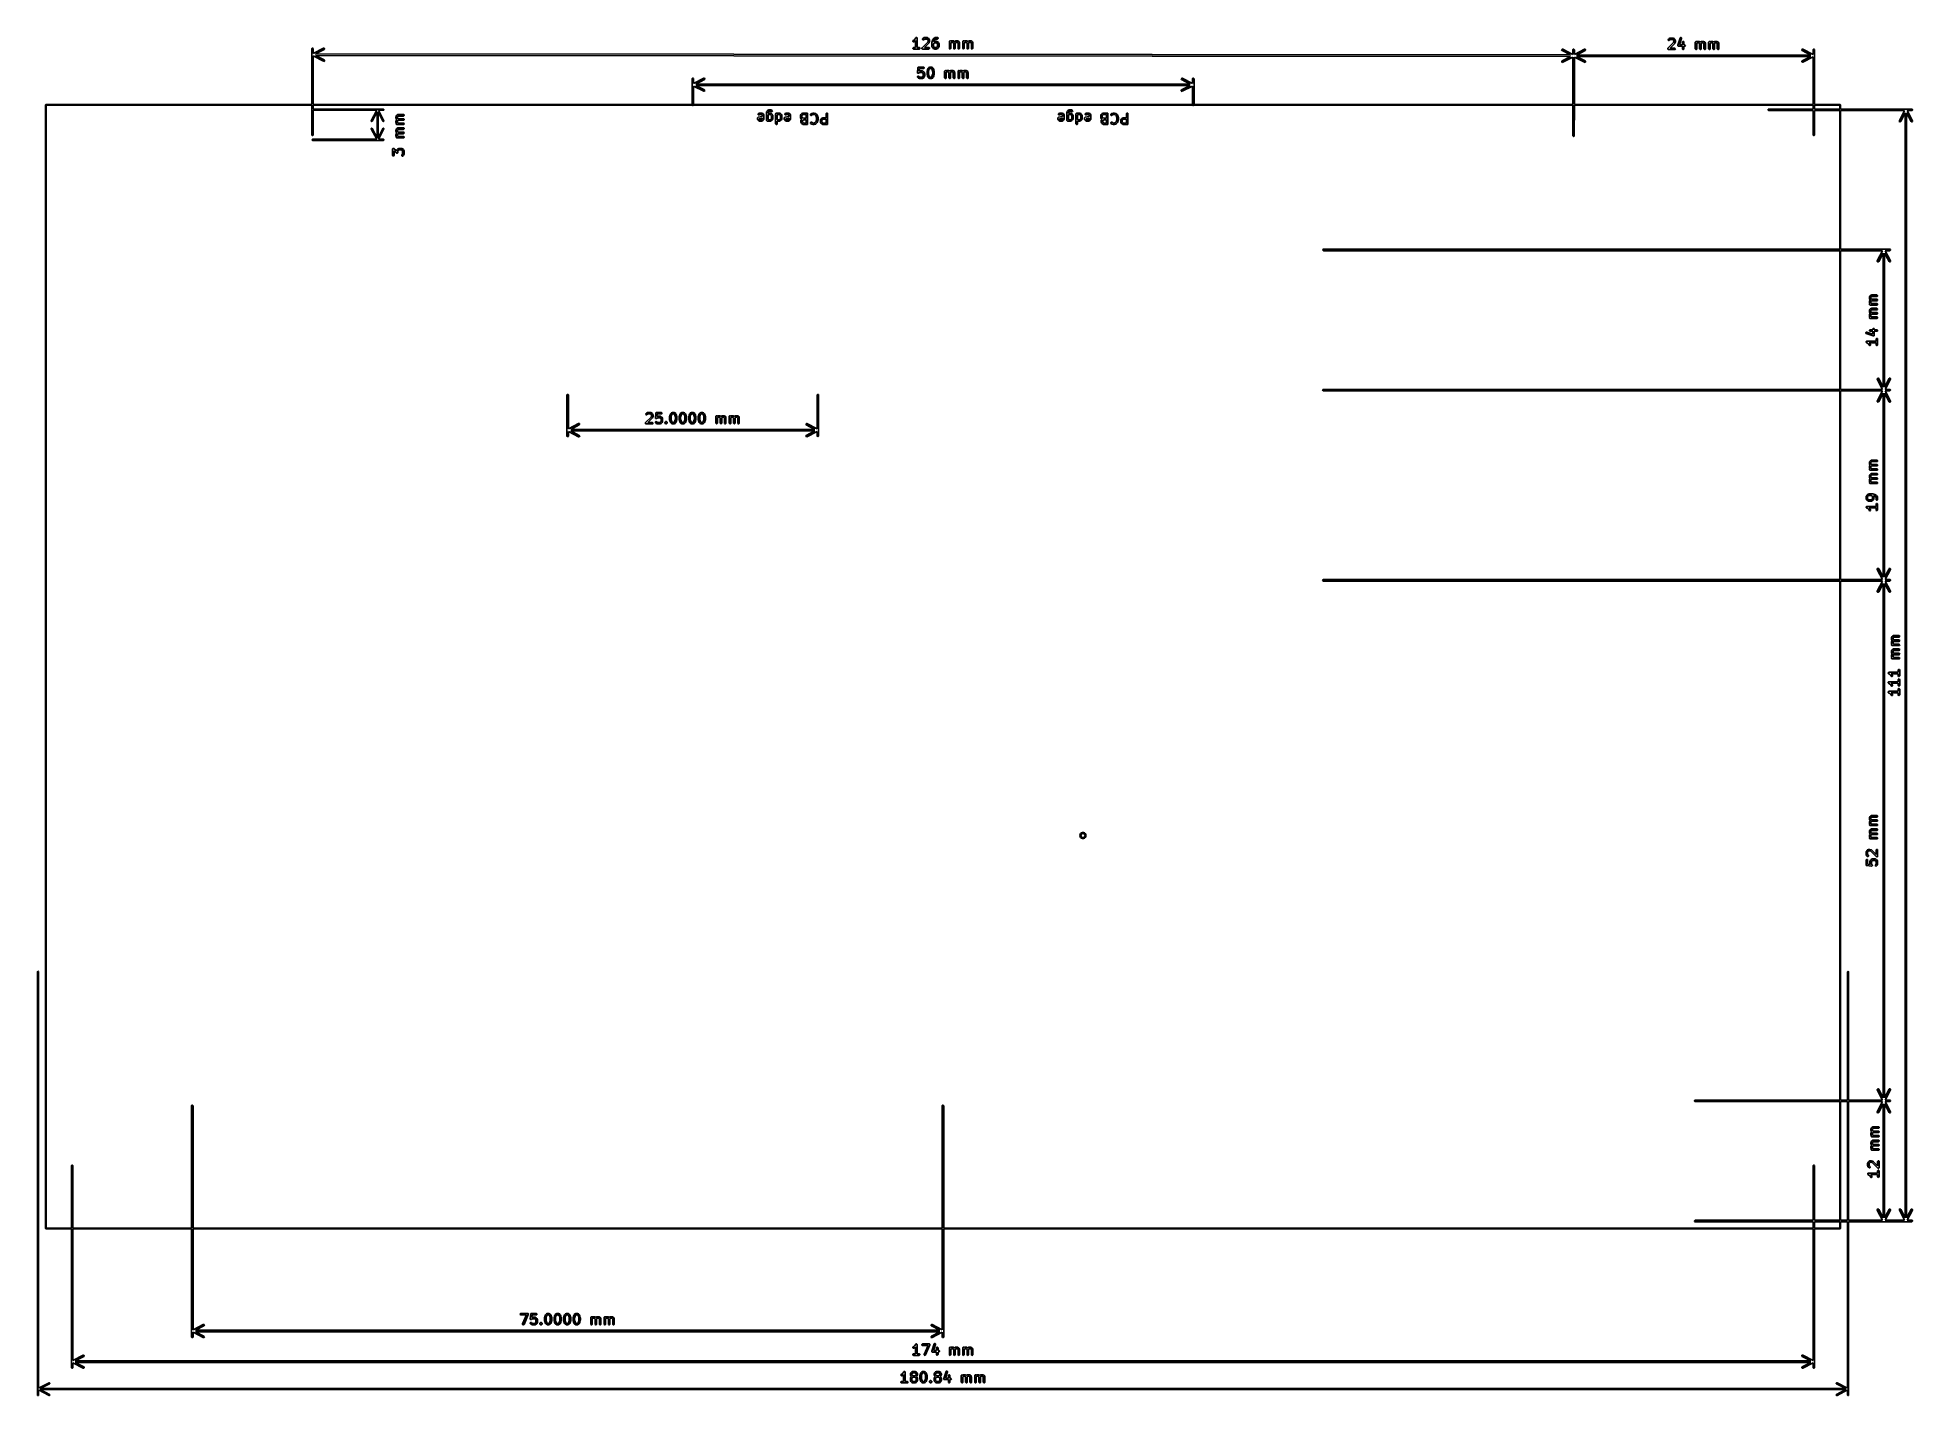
# Model space of a CAD drawing. Extents: x 0.57 to 7.95, y -5.84 to -0.5.
import ezdxf

# ---------------------------------------------------------------- set-up
doc = ezdxf.new("R2010")
doc.units = 0
doc.header["$MEASUREMENT"] = 0
doc.layers.add('BLACK', color=7, linetype='CONTINUOUS')

msp = doc.modelspace()

# ---------------------------------------------------------------- linework, layer by layer
at = {"layer": 'BLACK', "linetype": 'CONTINUOUS'}
for p, q in [((4.0151, -0.5181), (4.0152, -0.5161)), ((4.0152, -0.5161), (4.0166, -0.5146)), ((4.0166, -0.5146), (4.0199, -0.513)), ((4.0199, -0.513), (4.0231, -0.5098)), ((4.0231, -0.5098), (4.0267, -0.5044)), ((4.0262, -0.515), (4.0238, -0.5175)), ((4.0262, -0.5424), (4.0262, -0.515)), ((4.0267, -0.5044), (4.0274, -0.5036)), ((4.0274, -0.5036), (4.0276, -0.5036)), ((4.0276, -0.5036), (4.0277, -0.5035)), ((4.0277, -0.5035), (4.0286, -0.5033)), ((4.0286, -0.5033), (4.0294, -0.5031)), ((4.0294, -0.5031), (4.0295, -0.5031)), ((4.0295, -0.5031), (4.0297, -0.5031)), ((4.0297, -0.5031), (4.0304, -0.5035)), ((4.0304, -0.5035), (4.0312, -0.5039)), ((4.0312, -0.5039), (4.0313, -0.504)), ((4.0313, -0.504), (4.0315, -0.5041)), ((4.0315, -0.5041), (4.0317, -0.5049)), ((4.0317, -0.5049), (4.0321, -0.5057)), ((4.0321, -0.5057), (4.0321, -0.5059)), ((4.0321, -0.5059), (4.0321, -0.506)), ((4.0321, -0.506), (4.0321, -0.5424)), ((4.0525, -0.5095), (4.0533, -0.5077)), ((4.053, -0.5115), (4.0525, -0.5095)), ((4.0547, -0.5126), (4.053, -0.5115)), ((4.0533, -0.5077), (4.0552, -0.5058)), ((4.0567, -0.5125), (4.0547, -0.5126)), ((4.0552, -0.5058), (4.0559, -0.5053)), ((4.0559, -0.5053), (4.056, -0.5053)), ((4.056, -0.5053), (4.0597, -0.5034)), ((4.0575, -0.5119), (4.0567, -0.5125)), ((4.0591, -0.5103), (4.0575, -0.5119)), ((4.0618, -0.509), (4.0591, -0.5103)), ((4.0597, -0.5034), (4.0607, -0.5031)), ((4.0607, -0.5031), (4.0609, -0.5031)), ((4.0609, -0.5031), (4.0611, -0.5031)), ((4.0611, -0.5031), (4.0704, -0.5031)), ((4.0697, -0.509), (4.0618, -0.509)), ((4.0724, -0.5103), (4.0697, -0.509)), ((4.0704, -0.5031), (4.0714, -0.5033)), ((4.0714, -0.5033), (4.0716, -0.5034)), ((4.0716, -0.5034), (4.0718, -0.5034)), ((4.0718, -0.5034), (4.0755, -0.5053)), ((4.0736, -0.5115), (4.0724, -0.5103)), ((4.075, -0.5142), (4.0736, -0.5115)), ((4.075, -0.5168), (4.075, -0.5142)), ((4.0755, -0.5053), (4.0762, -0.5058)), ((4.0762, -0.5058), (4.0763, -0.5058)), ((4.0763, -0.5058), (4.0781, -0.5077)), ((4.0781, -0.5077), (4.0787, -0.5084)), ((4.0787, -0.5084), (4.0787, -0.5085)), ((4.0787, -0.5085), (4.0806, -0.5122)), ((4.0806, -0.5122), (4.0809, -0.5132)), ((4.0809, -0.5132), (4.0808, -0.5134)), ((4.0808, -0.5134), (4.0809, -0.5136)), ((4.0809, -0.5136), (4.0809, -0.5173)), ((4.0901, -0.5222), (4.0919, -0.5147)), ((4.0919, -0.5147), (4.0923, -0.5138)), ((4.0923, -0.5138), (4.0961, -0.5082)), ((4.0923, -0.5138), (4.0923, -0.5138)), ((4.0961, -0.5082), (4.0964, -0.5079)), ((4.0964, -0.5079), (4.0965, -0.5077)), ((4.0965, -0.5077), (4.0983, -0.5059)), ((4.1008, -0.5117), (4.0975, -0.5167)), ((4.0983, -0.5059), (4.0991, -0.5053)), ((4.0991, -0.5053), (4.1029, -0.5034)), ((4.0991, -0.5053), (4.0991, -0.5053)), ((4.1022, -0.5104), (4.1008, -0.5117)), ((4.1049, -0.509), (4.1022, -0.5104)), ((4.1029, -0.5034), (4.1038, -0.5031)), ((4.1038, -0.5031), (4.104, -0.5032)), ((4.104, -0.5032), (4.1042, -0.5031)), ((4.1042, -0.5031), (4.1117, -0.5031)), ((4.1117, -0.509), (4.1049, -0.509)), ((4.1117, -0.5031), (4.1127, -0.5033)), ((4.1136, -0.5083), (4.1117, -0.509)), ((4.1127, -0.5033), (4.1142, -0.5046)), ((4.1146, -0.5066), (4.1136, -0.5083)), ((4.1142, -0.5046), (4.1146, -0.5066)), ((6.9862, -0.5116), (6.987, -0.5097)), ((6.9867, -0.5135), (6.9862, -0.5116)), ((6.9884, -0.5147), (6.9867, -0.5135)), ((6.987, -0.5097), (6.9889, -0.5079)), ((6.9904, -0.5145), (6.9884, -0.5147)), ((6.9889, -0.5079), (6.9896, -0.5073)), ((6.9896, -0.5073), (6.9897, -0.5073)), ((6.9897, -0.5073), (6.9934, -0.5054)), ((6.9912, -0.5139), (6.9904, -0.5145)), ((6.9928, -0.5124), (6.9912, -0.5139)), ((6.9954, -0.511), (6.9928, -0.5124)), ((6.9934, -0.5054), (6.9944, -0.5051)), ((6.9944, -0.5051), (6.9946, -0.5052)), ((6.9946, -0.5052), (6.9948, -0.5051)), ((6.9948, -0.5051), (7.0041, -0.5051)), ((7.0034, -0.511), (6.9954, -0.511)), ((7.0061, -0.5124), (7.0034, -0.511)), ((7.0041, -0.5051), (7.0051, -0.5053)), ((7.0051, -0.5053), (7.0053, -0.5054)), ((7.0053, -0.5054), (7.0054, -0.5054)), ((7.0054, -0.5054), (7.0092, -0.5073)), ((7.0073, -0.5136), (7.0061, -0.5124)), ((7.0087, -0.5163), (7.0073, -0.5136)), ((7.0087, -0.5188), (7.0087, -0.5163)), ((7.0092, -0.5073), (7.0099, -0.5078)), ((7.0099, -0.5078), (7.01, -0.5079)), ((7.01, -0.5079), (7.0118, -0.5097)), ((7.0118, -0.5097), (7.0123, -0.5104)), ((7.0123, -0.5104), (7.0124, -0.5105)), ((7.0124, -0.5105), (7.0143, -0.5142)), ((7.0143, -0.5142), (7.0146, -0.5152)), ((7.0146, -0.5152), (7.0145, -0.5154)), ((7.0145, -0.5154), (7.0146, -0.5156)), ((7.0146, -0.5156), (7.0146, -0.5193)), ((7.0238, -0.5334), (7.0332, -0.5053)), ((7.0388, -0.5071), (7.0307, -0.5314)), ((7.0332, -0.5053), (7.0337, -0.5044)), ((7.0337, -0.5044), (7.0354, -0.5033)), ((7.0354, -0.5033), (7.0374, -0.5036)), ((7.0374, -0.5036), (7.0387, -0.5051)), ((7.0387, -0.5051), (7.0388, -0.5071)), ((1.6507, -0.7667), (1.6509, -0.5478)), ((1.6509, -0.5478), (1.6511, -0.5468)), ((1.6511, -0.5468), (1.6524, -0.5452)), ((1.6524, -0.5452), (1.6543, -0.5449)), ((1.6543, -0.5449), (1.6561, -0.5459)), ((1.6561, -0.5459), (1.6568, -0.5478)), ((1.6568, -0.5757), (1.6566, -0.7667)), ((1.6568, -0.566), (1.6968, -0.5452)), ((1.6568, -0.5478), (1.6568, -0.566)), ((1.6968, -0.5966), (1.6568, -0.5757)), ((1.6995, -0.5504), (1.6659, -0.5679)), ((1.6659, -0.5679), (6.6024, -0.5718)), ((6.6024, -0.5777), (1.6659, -0.5738)), ((1.6659, -0.5738), (1.6995, -0.5914)), ((1.6968, -0.5452), (1.6978, -0.5449)), ((1.6978, -0.5449), (1.6998, -0.5453)), ((1.7009, -0.5489), (1.6995, -0.5504)), ((1.6998, -0.5453), (1.701, -0.5469)), ((1.701, -0.5469), (1.7009, -0.5489)), ((4.015, -0.5449), (4.016, -0.5431)), ((4.0154, -0.5468), (4.015, -0.5449)), ((4.0163, -0.5197), (4.0151, -0.5181)), ((4.0169, -0.5481), (4.0154, -0.5468)), ((4.016, -0.5431), (4.0179, -0.5424)), ((4.0183, -0.5202), (4.0163, -0.5197)), ((4.0179, -0.5483), (4.0169, -0.5481)), ((4.0179, -0.5424), (4.0262, -0.5424)), ((4.0404, -0.5483), (4.0179, -0.5483)), ((4.0193, -0.5199), (4.0183, -0.5202)), ((4.023, -0.518), (4.0193, -0.5199)), ((4.0238, -0.5175), (4.023, -0.518)), ((4.023, -0.518), (4.023, -0.518)), ((4.0321, -0.5424), (4.0404, -0.5424)), ((4.0404, -0.5424), (4.0414, -0.5426)), ((4.0423, -0.5477), (4.0404, -0.5483)), ((4.0414, -0.5426), (4.043, -0.5439)), ((4.0433, -0.5459), (4.0423, -0.5477)), ((4.043, -0.5439), (4.0433, -0.5459)), ((4.0506, -0.5449), (4.0511, -0.5441)), ((4.0506, -0.545), (4.0506, -0.5449)), ((4.0506, -0.5451), (4.0506, -0.545)), ((4.0508, -0.546), (4.0506, -0.5451)), ((4.051, -0.5469), (4.0508, -0.546)), ((4.0511, -0.547), (4.051, -0.5469)), ((4.0511, -0.5441), (4.0514, -0.5433)), ((4.0511, -0.5471), (4.0511, -0.547)), ((4.0518, -0.5476), (4.0511, -0.5471)), ((4.0514, -0.5433), (4.0735, -0.5213)), ((4.0525, -0.5482), (4.0518, -0.5476)), ((4.0527, -0.5482), (4.0525, -0.5482)), ((4.0528, -0.5483), (4.0527, -0.5482)), ((4.0529, -0.5482), (4.0528, -0.5483)), ((4.0535, -0.5484), (4.0529, -0.5482)), ((4.0779, -0.5484), (4.0535, -0.5484)), ((4.0781, -0.525), (4.0607, -0.5425)), ((4.0607, -0.5425), (4.0779, -0.5425)), ((4.0735, -0.5213), (4.075, -0.5168)), ((4.0779, -0.5425), (4.0789, -0.5426)), ((4.0798, -0.5477), (4.0779, -0.5484)), ((4.0782, -0.5249), (4.0781, -0.525)), ((4.0784, -0.5248), (4.0782, -0.5249)), ((4.0788, -0.5239), (4.0784, -0.5248)), ((4.0807, -0.5182), (4.0788, -0.5239)), ((4.0789, -0.5426), (4.0805, -0.5439)), ((4.0808, -0.5459), (4.0798, -0.5477)), ((4.0805, -0.5439), (4.0808, -0.5459)), ((4.0809, -0.5173), (4.0807, -0.5182)), ((4.0807, -0.5182), (4.0807, -0.5182)), ((4.09, -0.5229), (4.0901, -0.5224)), ((4.09, -0.5379), (4.09, -0.5229)), ((4.09, -0.5381), (4.09, -0.5379)), ((4.09, -0.5383), (4.09, -0.5381)), ((4.0903, -0.5393), (4.09, -0.5383)), ((4.0901, -0.5224), (4.0901, -0.5222)), ((4.0921, -0.543), (4.0903, -0.5393)), ((4.0922, -0.543), (4.0921, -0.543)), ((4.0927, -0.5438), (4.0922, -0.543)), ((4.0946, -0.5456), (4.0927, -0.5438)), ((4.0946, -0.5457), (4.0946, -0.5456)), ((4.0953, -0.5462), (4.0946, -0.5457)), ((4.0991, -0.5481), (4.0953, -0.5462)), ((4.0972, -0.5266), (4.0959, -0.5293)), ((4.0959, -0.5293), (4.0959, -0.5372)), ((4.0959, -0.5372), (4.0972, -0.5399)), ((4.0975, -0.5167), (4.0968, -0.5196)), ((4.0968, -0.5196), (4.0991, -0.5184)), ((4.0984, -0.5254), (4.0972, -0.5266)), ((4.0972, -0.5399), (4.0984, -0.5411)), ((4.1011, -0.524), (4.0984, -0.5254)), ((4.0984, -0.5411), (4.1011, -0.5425)), ((4.0991, -0.5184), (4.1001, -0.5181)), ((4.0993, -0.5481), (4.0991, -0.5481)), ((4.0994, -0.5482), (4.0993, -0.5481)), ((4.1004, -0.5484), (4.0994, -0.5482)), ((4.1001, -0.5181), (4.1003, -0.5182)), ((4.1003, -0.5182), (4.1004, -0.5181)), ((4.1004, -0.5181), (4.1079, -0.5181)), ((4.1079, -0.5484), (4.1004, -0.5484)), ((4.1072, -0.524), (4.1011, -0.524)), ((4.1011, -0.5425), (4.1072, -0.5425)), ((4.1099, -0.5254), (4.1072, -0.524)), ((4.1072, -0.5425), (4.1099, -0.5411)), ((4.1079, -0.5181), (4.1089, -0.5183)), ((4.1081, -0.5483), (4.1079, -0.5484)), ((4.1082, -0.5484), (4.1081, -0.5483)), ((4.1092, -0.5481), (4.1082, -0.5484)), ((4.1089, -0.5183), (4.1091, -0.5184)), ((4.1091, -0.5184), (4.1092, -0.5184)), ((4.1092, -0.5184), (4.113, -0.5203)), ((4.113, -0.5462), (4.1092, -0.5481)), ((4.1111, -0.5266), (4.1099, -0.5254)), ((4.1099, -0.5411), (4.1111, -0.5399)), ((4.1125, -0.5293), (4.1111, -0.5266)), ((4.1111, -0.5399), (4.1125, -0.5373)), ((4.1125, -0.5373), (4.1125, -0.5293)), ((4.113, -0.5203), (4.1137, -0.5208)), ((4.1137, -0.5457), (4.113, -0.5462)), ((4.113, -0.5462), (4.113, -0.5462)), ((4.1137, -0.5208), (4.1138, -0.5209)), ((4.1156, -0.5438), (4.1137, -0.5457)), ((4.1138, -0.5209), (4.1156, -0.5227)), ((4.1156, -0.5227), (4.1161, -0.5235)), ((4.1162, -0.543), (4.1156, -0.5437)), ((4.1156, -0.5437), (4.1156, -0.5438)), ((4.1161, -0.5235), (4.1162, -0.5235)), ((4.1162, -0.5235), (4.1181, -0.5273)), ((4.118, -0.5393), (4.1162, -0.543)), ((4.1181, -0.5391), (4.118, -0.5393)), ((4.1181, -0.5273), (4.1183, -0.5282)), ((4.1182, -0.539), (4.1181, -0.5391)), ((4.1184, -0.538), (4.1182, -0.539)), ((4.1183, -0.5282), (4.1183, -0.5284)), ((4.1183, -0.5284), (4.1184, -0.5286)), ((4.1184, -0.5286), (4.1184, -0.538)), ((4.1593, -0.5192), (4.1595, -0.5182)), ((4.1593, -0.5455), (4.1593, -0.5192)), ((4.16, -0.5474), (4.1593, -0.5455)), ((4.1595, -0.5182), (4.1608, -0.5167)), ((4.1618, -0.5484), (4.16, -0.5474)), ((4.1608, -0.5167), (4.1628, -0.5163)), ((4.1637, -0.548), (4.1618, -0.5484)), ((4.1628, -0.5163), (4.1646, -0.5173)), ((4.165, -0.5465), (4.1637, -0.548)), ((4.1646, -0.5176), (4.1666, -0.5166)), ((4.1646, -0.5173), (4.1646, -0.5176)), ((4.1652, -0.5455), (4.165, -0.5465)), ((4.1659, -0.5235), (4.1652, -0.5242)), ((4.1652, -0.5242), (4.1652, -0.5455)), ((4.1686, -0.5222), (4.1659, -0.5235)), ((4.1666, -0.5166), (4.1676, -0.5163)), ((4.1676, -0.5163), (4.1677, -0.5164)), ((4.1677, -0.5164), (4.1679, -0.5163)), ((4.1679, -0.5163), (4.1735, -0.5163)), ((4.1728, -0.5222), (4.1686, -0.5222)), ((4.1751, -0.5233), (4.1728, -0.5222)), ((4.1735, -0.5163), (4.1745, -0.5165)), ((4.1745, -0.5165), (4.1747, -0.5166)), ((4.1747, -0.5166), (4.1749, -0.5166)), ((4.1749, -0.5166), (4.1786, -0.5185)), ((4.1762, -0.5256), (4.1751, -0.5233)), ((4.1762, -0.5455), (4.1762, -0.5256)), ((4.1769, -0.5474), (4.1762, -0.5455)), ((4.1786, -0.5484), (4.1769, -0.5474)), ((4.1786, -0.5185), (4.1792, -0.5189)), ((4.1806, -0.5481), (4.1786, -0.5484)), ((4.1792, -0.5189), (4.1794, -0.5188)), ((4.1794, -0.5188), (4.1797, -0.5185)), ((4.1797, -0.5185), (4.1835, -0.5166)), ((4.1819, -0.5465), (4.1806, -0.5481)), ((4.1821, -0.5455), (4.1819, -0.5465)), ((4.1832, -0.5233), (4.1821, -0.5256)), ((4.1821, -0.5256), (4.1821, -0.5455)), ((4.1855, -0.5222), (4.1832, -0.5233)), ((4.1835, -0.5166), (4.1844, -0.5163)), ((4.1844, -0.5163), (4.1846, -0.5164)), ((4.1846, -0.5164), (4.1848, -0.5163)), ((4.1848, -0.5163), (4.1904, -0.5163)), ((4.1897, -0.5222), (4.1855, -0.5222)), ((4.192, -0.5233), (4.1897, -0.5222)), ((4.1904, -0.5163), (4.1914, -0.5165)), ((4.1914, -0.5165), (4.1916, -0.5166)), ((4.1916, -0.5166), (4.1917, -0.5166)), ((4.1917, -0.5166), (4.1955, -0.5185)), ((4.1931, -0.5256), (4.192, -0.5233)), ((4.1931, -0.5455), (4.1931, -0.5256)), ((4.1937, -0.5474), (4.1931, -0.5455)), ((4.1955, -0.5484), (4.1937, -0.5474)), ((4.1955, -0.5185), (4.1963, -0.5191)), ((4.1975, -0.5481), (4.1955, -0.5484)), ((4.1963, -0.5191), (4.1965, -0.5195)), ((4.1965, -0.5195), (4.1968, -0.5198)), ((4.1968, -0.5198), (4.1987, -0.5236)), ((4.1988, -0.5465), (4.1975, -0.5481)), ((4.1987, -0.5236), (4.199, -0.5246)), ((4.199, -0.5455), (4.1988, -0.5465)), ((4.199, -0.5246), (4.1989, -0.5247)), ((4.1989, -0.5247), (4.199, -0.5249)), ((4.199, -0.5249), (4.199, -0.5455)), ((4.2118, -0.5193), (4.212, -0.5183)), ((4.2118, -0.5455), (4.2118, -0.5193)), ((4.2125, -0.5474), (4.2118, -0.5455)), ((4.212, -0.5183), (4.2133, -0.5167)), ((4.2142, -0.5484), (4.2125, -0.5474)), ((4.2133, -0.5167), (4.2153, -0.5164)), ((4.2162, -0.5481), (4.2142, -0.5484)), ((4.2153, -0.5164), (4.217, -0.5174)), ((4.2175, -0.5465), (4.2162, -0.5481)), ((4.217, -0.5174), (4.2171, -0.5176)), ((4.2171, -0.5176), (4.2191, -0.5166)), ((4.2177, -0.5455), (4.2175, -0.5465)), ((4.2184, -0.5236), (4.2177, -0.5243)), ((4.2177, -0.5243), (4.2177, -0.5455)), ((4.2211, -0.5222), (4.2184, -0.5236)), ((4.2191, -0.5166), (4.2201, -0.5164)), ((4.2201, -0.5164), (4.2202, -0.5164)), ((4.2202, -0.5164), (4.2204, -0.5163)), ((4.2204, -0.5163), (4.226, -0.5163)), ((4.2253, -0.5222), (4.2211, -0.5222)), ((4.2276, -0.5234), (4.2253, -0.5222)), ((4.226, -0.5163), (4.227, -0.5165)), ((4.227, -0.5165), (4.2272, -0.5166)), ((4.2272, -0.5166), (4.2274, -0.5167)), ((4.2274, -0.5167), (4.2311, -0.5185)), ((4.2287, -0.5256), (4.2276, -0.5234)), ((4.2287, -0.5455), (4.2287, -0.5256)), ((4.2294, -0.5474), (4.2287, -0.5455)), ((4.2311, -0.5485), (4.2294, -0.5474)), ((4.2311, -0.5185), (4.2317, -0.519)), ((4.2331, -0.5481), (4.2311, -0.5485)), ((4.2317, -0.519), (4.2319, -0.5189)), ((4.2319, -0.5189), (4.2322, -0.5185)), ((4.2322, -0.5185), (4.236, -0.5167)), ((4.2344, -0.5466), (4.2331, -0.5481)), ((4.2346, -0.5455), (4.2344, -0.5466)), ((4.2357, -0.5234), (4.2346, -0.5256)), ((4.2346, -0.5256), (4.2346, -0.5455)), ((4.238, -0.5223), (4.2357, -0.5234)), ((4.236, -0.5167), (4.2369, -0.5164)), ((4.2369, -0.5164), (4.2371, -0.5164)), ((4.2371, -0.5164), (4.2373, -0.5163)), ((4.2373, -0.5163), (4.2429, -0.5164)), ((4.2422, -0.5223), (4.238, -0.5223)), ((4.2444, -0.5234), (4.2422, -0.5223)), ((4.2429, -0.5164), (4.2439, -0.5165)), ((4.2439, -0.5165), (4.2441, -0.5166)), ((4.2441, -0.5166), (4.2442, -0.5167)), ((4.2442, -0.5167), (4.248, -0.5185)), ((4.2456, -0.5256), (4.2444, -0.5234)), ((4.2456, -0.5456), (4.2456, -0.5256)), ((4.2462, -0.5475), (4.2456, -0.5456)), ((4.248, -0.5485), (4.2462, -0.5475)), ((4.248, -0.5185), (4.2488, -0.5192)), ((4.25, -0.5481), (4.248, -0.5485)), ((4.2488, -0.5192), (4.249, -0.5196)), ((4.249, -0.5196), (4.2493, -0.5199)), ((4.2493, -0.5199), (4.2512, -0.5236)), ((4.2513, -0.5466), (4.25, -0.5481)), ((4.2512, -0.5236), (4.2515, -0.5246)), ((4.2515, -0.5456), (4.2513, -0.5466)), ((4.2515, -0.5246), (4.2514, -0.5248)), ((4.2514, -0.5248), (4.2515, -0.5249)), ((4.2515, -0.5249), (4.2515, -0.5456)), ((6.5672, -0.5518), (6.5678, -0.5499)), ((6.5679, -0.5537), (6.5672, -0.5518)), ((6.5678, -0.5499), (6.5695, -0.5488)), ((6.5687, -0.5543), (6.5679, -0.5537)), ((6.6024, -0.5718), (6.5687, -0.5543)), ((6.5687, -0.5952), (6.6024, -0.5777)), ((6.5695, -0.5488), (6.5715, -0.5491)), ((6.6112, -0.5798), (6.5714, -0.6005)), ((6.5715, -0.5491), (6.6112, -0.5698)), ((6.6112, -0.5517), (6.6114, -0.5507)), ((6.6112, -0.5698), (6.6112, -0.5517)), ((6.6112, -0.7667), (6.6112, -0.5798)), ((6.6114, -0.5507), (6.6127, -0.5492)), ((6.6127, -0.5492), (6.6147, -0.5488)), ((6.6147, -0.5488), (6.6148, -0.5488)), ((6.6148, -0.5488), (6.615, -0.5488)), ((6.615, -0.5488), (6.6167, -0.5498)), ((6.6167, -0.5498), (6.6174, -0.5517)), ((6.6174, -0.5798), (6.6172, -0.7667)), ((6.6174, -0.5698), (6.6572, -0.5491)), ((6.6174, -0.5517), (6.6174, -0.5698)), ((6.6572, -0.6005), (6.6174, -0.5798)), ((6.6599, -0.5543), (6.6262, -0.5719)), ((6.6262, -0.5719), (7.547, -0.5719)), ((6.6262, -0.5778), (6.6599, -0.5953)), ((7.547, -0.5778), (6.6262, -0.5778)), ((6.6572, -0.5491), (6.6581, -0.5488)), ((6.6581, -0.5488), (6.6601, -0.5492)), ((6.6613, -0.5528), (6.6599, -0.5543)), ((6.6601, -0.5492), (6.6613, -0.5508)), ((6.6613, -0.5508), (6.6613, -0.5528)), ((6.9843, -0.5469), (6.9848, -0.5462)), ((6.9844, -0.5471), (6.9843, -0.5469)), ((6.9843, -0.5472), (6.9844, -0.5471)), ((6.9845, -0.548), (6.9843, -0.5472)), ((6.9847, -0.5489), (6.9845, -0.548)), ((6.9848, -0.549), (6.9847, -0.5489)), ((6.9848, -0.5462), (6.9852, -0.5453)), ((6.9848, -0.5491), (6.9848, -0.549)), ((6.9856, -0.5496), (6.9848, -0.5491)), ((6.9852, -0.5453), (7.0072, -0.5233)), ((6.9862, -0.5502), (6.9856, -0.5496)), ((6.9864, -0.5502), (6.9862, -0.5502)), ((6.9865, -0.5503), (6.9864, -0.5502)), ((6.9866, -0.5503), (6.9865, -0.5503)), ((6.9873, -0.5504), (6.9866, -0.5503)), ((7.0116, -0.5504), (6.9873, -0.5504)), ((7.0118, -0.527), (6.9944, -0.5445)), ((6.9944, -0.5445), (7.0116, -0.5445)), ((7.0072, -0.5233), (7.0087, -0.5188)), ((7.0116, -0.5445), (7.0126, -0.5447)), ((7.0135, -0.5497), (7.0116, -0.5504)), ((7.0119, -0.5269), (7.0118, -0.527)), ((7.0121, -0.5268), (7.0119, -0.5269)), ((7.0126, -0.5259), (7.0121, -0.5268)), ((7.0144, -0.5202), (7.0126, -0.5259)), ((7.0126, -0.5447), (7.0142, -0.546)), ((7.0145, -0.5479), (7.0135, -0.5497)), ((7.0142, -0.546), (7.0145, -0.5479)), ((7.0146, -0.5193), (7.0144, -0.5202)), ((7.0144, -0.5202), (7.0144, -0.5202)), ((7.0237, -0.5338), (7.0238, -0.5336)), ((7.0239, -0.5346), (7.0237, -0.5338)), ((7.0238, -0.5336), (7.0238, -0.5334)), ((7.0239, -0.5354), (7.0239, -0.5346)), ((7.024, -0.5356), (7.0239, -0.5354)), ((7.0241, -0.5358), (7.024, -0.5356)), ((7.0247, -0.5363), (7.0241, -0.5358)), ((7.0252, -0.5369), (7.0247, -0.5363)), ((7.0254, -0.5369), (7.0252, -0.5369)), ((7.0256, -0.5371), (7.0254, -0.5369)), ((7.0266, -0.5373), (7.0256, -0.5371)), ((7.0424, -0.5373), (7.0266, -0.5373)), ((7.0307, -0.5314), (7.0424, -0.5314)), ((7.0424, -0.5212), (7.0426, -0.5202)), ((7.0424, -0.5314), (7.0424, -0.5212)), ((7.0424, -0.5474), (7.0424, -0.5373)), ((7.0431, -0.5493), (7.0424, -0.5474)), ((7.0426, -0.5202), (7.0439, -0.5186)), ((7.0449, -0.5503), (7.0431, -0.5493)), ((7.0439, -0.5186), (7.0459, -0.5183)), ((7.0468, -0.55), (7.0449, -0.5503)), ((7.0459, -0.5183), (7.0476, -0.5193)), ((7.0481, -0.5484), (7.0468, -0.55)), ((7.0476, -0.5193), (7.0483, -0.5212)), ((7.0483, -0.5474), (7.0481, -0.5484)), ((7.0483, -0.5212), (7.0483, -0.5314)), ((7.0483, -0.5314), (7.051, -0.5314)), ((7.051, -0.5373), (7.0483, -0.5373)), ((7.0483, -0.5373), (7.0483, -0.5474)), ((7.051, -0.5314), (7.052, -0.5315)), ((7.0529, -0.5366), (7.051, -0.5373)), ((7.052, -0.5315), (7.0536, -0.5328)), ((7.0539, -0.5348), (7.0529, -0.5366)), ((7.0536, -0.5328), (7.0539, -0.5348)), ((7.093, -0.5212), (7.0932, -0.5202)), ((7.093, -0.5474), (7.093, -0.5212)), ((7.0937, -0.5493), (7.093, -0.5474)), ((7.0932, -0.5202), (7.0945, -0.5186)), ((7.0955, -0.5503), (7.0937, -0.5493)), ((7.0945, -0.5186), (7.0965, -0.5183)), ((7.0975, -0.55), (7.0955, -0.5503)), ((7.0965, -0.5183), (7.0982, -0.5193)), ((7.0988, -0.5484), (7.0975, -0.55)), ((7.0982, -0.5193), (7.0983, -0.5195)), ((7.0983, -0.5195), (7.1003, -0.5185)), ((7.0989, -0.5474), (7.0988, -0.5484)), ((7.0996, -0.5255), (7.0989, -0.5262)), ((7.0989, -0.5262), (7.0989, -0.5474)), ((7.1023, -0.5241), (7.0996, -0.5255)), ((7.1003, -0.5185), (7.1013, -0.5183)), ((7.1013, -0.5183), (7.1014, -0.5183)), ((7.1014, -0.5183), (7.1016, -0.5182)), ((7.1016, -0.5182), (7.1072, -0.5182)), ((7.1065, -0.5241), (7.1023, -0.5241)), ((7.1088, -0.5253), (7.1065, -0.5241)), ((7.1072, -0.5182), (7.1082, -0.5184)), ((7.1082, -0.5184), (7.1084, -0.5185)), ((7.1084, -0.5185), (7.1086, -0.5185)), ((7.1086, -0.5185), (7.1123, -0.5204)), ((7.1099, -0.5275), (7.1088, -0.5253)), ((7.1099, -0.5474), (7.1099, -0.5275)), ((7.1106, -0.5493), (7.1099, -0.5474)), ((7.1123, -0.5503), (7.1106, -0.5493)), ((7.1123, -0.5204), (7.1129, -0.5208)), ((7.1143, -0.55), (7.1123, -0.5503)), ((7.1129, -0.5208), (7.1131, -0.5207)), ((7.1131, -0.5207), (7.1134, -0.5204)), ((7.1134, -0.5204), (7.1172, -0.5185)), ((7.1156, -0.5484), (7.1143, -0.55)), ((7.1158, -0.5474), (7.1156, -0.5484)), ((7.1169, -0.5253), (7.1158, -0.5275)), ((7.1158, -0.5275), (7.1158, -0.5474)), ((7.1192, -0.5241), (7.1169, -0.5253)), ((7.1172, -0.5185), (7.1181, -0.5183)), ((7.1181, -0.5183), (7.1183, -0.5183)), ((7.1183, -0.5183), (7.1185, -0.5182)), ((7.1185, -0.5182), (7.1241, -0.5182)), ((7.1234, -0.5241), (7.1192, -0.5241)), ((7.1257, -0.5253), (7.1234, -0.5241)), ((7.1241, -0.5182), (7.1251, -0.5184)), ((7.1251, -0.5184), (7.1253, -0.5185)), ((7.1253, -0.5185), (7.1254, -0.5185)), ((7.1254, -0.5185), (7.1292, -0.5204)), ((7.1268, -0.5275), (7.1257, -0.5253)), ((7.1268, -0.5474), (7.1268, -0.5275)), ((7.1275, -0.5493), (7.1268, -0.5474)), ((7.1292, -0.5503), (7.1275, -0.5493)), ((7.1292, -0.5204), (7.13, -0.521)), ((7.1312, -0.55), (7.1292, -0.5503)), ((7.13, -0.521), (7.1302, -0.5214)), ((7.1302, -0.5214), (7.1305, -0.5217)), ((7.1305, -0.5217), (7.1324, -0.5255)), ((7.1325, -0.5484), (7.1312, -0.55)), ((7.1324, -0.5255), (7.1327, -0.5265)), ((7.1327, -0.5474), (7.1325, -0.5484)), ((7.1327, -0.5265), (7.1326, -0.5266)), ((7.1326, -0.5266), (7.1327, -0.5268)), ((7.1327, -0.5268), (7.1327, -0.5474)), ((7.1455, -0.5212), (7.1457, -0.5202)), ((7.1455, -0.5474), (7.1455, -0.5212)), ((7.1462, -0.5493), (7.1455, -0.5474)), ((7.1457, -0.5202), (7.147, -0.5186)), ((7.148, -0.5503), (7.1462, -0.5493)), ((7.147, -0.5186), (7.149, -0.5183)), ((7.15, -0.55), (7.148, -0.5503)), ((7.149, -0.5183), (7.1507, -0.5193)), ((7.1513, -0.5484), (7.15, -0.55)), ((7.1507, -0.5193), (7.1508, -0.5195)), ((7.1508, -0.5195), (7.1528, -0.5185)), ((7.1514, -0.5474), (7.1513, -0.5484)), ((7.1521, -0.5255), (7.1514, -0.5262)), ((7.1514, -0.5262), (7.1514, -0.5474)), ((7.1548, -0.5241), (7.1521, -0.5255)), ((7.1528, -0.5185), (7.1538, -0.5183)), ((7.1538, -0.5183), (7.1539, -0.5183)), ((7.1539, -0.5183), (7.1541, -0.5182)), ((7.1541, -0.5182), (7.1597, -0.5182)), ((7.159, -0.5241), (7.1548, -0.5241)), ((7.1613, -0.5253), (7.159, -0.5241)), ((7.1597, -0.5182), (7.1607, -0.5184)), ((7.1607, -0.5184), (7.1609, -0.5185)), ((7.1609, -0.5185), (7.1611, -0.5185)), ((7.1611, -0.5185), (7.1648, -0.5204)), ((7.1624, -0.5275), (7.1613, -0.5253)), ((7.1624, -0.5474), (7.1624, -0.5275)), ((7.1631, -0.5493), (7.1624, -0.5474)), ((7.1648, -0.5503), (7.1631, -0.5493)), ((7.1648, -0.5204), (7.1654, -0.5208)), ((7.1668, -0.55), (7.1648, -0.5503)), ((7.1654, -0.5208), (7.1656, -0.5207)), ((7.1656, -0.5207), (7.1659, -0.5204)), ((7.1659, -0.5204), (7.1697, -0.5185)), ((7.1681, -0.5484), (7.1668, -0.55)), ((7.1683, -0.5474), (7.1681, -0.5484)), ((7.1694, -0.5253), (7.1683, -0.5275)), ((7.1683, -0.5275), (7.1683, -0.5474)), ((7.1717, -0.5241), (7.1694, -0.5253)), ((7.1697, -0.5185), (7.1706, -0.5183)), ((7.1706, -0.5183), (7.1708, -0.5183)), ((7.1708, -0.5183), (7.171, -0.5182)), ((7.171, -0.5182), (7.1766, -0.5182)), ((7.1759, -0.5241), (7.1717, -0.5241)), ((7.1782, -0.5253), (7.1759, -0.5241)), ((7.1766, -0.5182), (7.1776, -0.5184)), ((7.1776, -0.5184), (7.1777, -0.5185)), ((7.1777, -0.5185), (7.1779, -0.5185)), ((7.1779, -0.5185), (7.1817, -0.5204)), ((7.1793, -0.5275), (7.1782, -0.5253)), ((7.1793, -0.5474), (7.1793, -0.5275)), ((7.18, -0.5493), (7.1793, -0.5474)), ((7.1817, -0.5503), (7.18, -0.5493)), ((7.1817, -0.5204), (7.1825, -0.521)), ((7.1837, -0.55), (7.1817, -0.5503)), ((7.1825, -0.521), (7.1827, -0.5214)), ((7.1827, -0.5214), (7.183, -0.5217)), ((7.183, -0.5217), (7.1849, -0.5255)), ((7.185, -0.5484), (7.1837, -0.55)), ((7.1849, -0.5255), (7.1852, -0.5265)), ((7.1852, -0.5474), (7.185, -0.5484)), ((7.1852, -0.5265), (7.1851, -0.5266)), ((7.1851, -0.5266), (7.1852, -0.5268)), ((7.1852, -0.5268), (7.1852, -0.5474)), ((7.5118, -0.5518), (7.5124, -0.5499)), ((7.5125, -0.5537), (7.5118, -0.5518)), ((7.5124, -0.5499), (7.5141, -0.5488)), ((7.5133, -0.5543), (7.5125, -0.5537)), ((7.547, -0.5719), (7.5133, -0.5543)), ((7.5133, -0.5953), (7.547, -0.5778)), ((7.5141, -0.5488), (7.5161, -0.5491)), ((7.5161, -0.5491), (7.5561, -0.5699)), ((7.5561, -0.5797), (7.5161, -0.6005)), ((7.5561, -0.5517), (7.5563, -0.5507)), ((7.5561, -0.5699), (7.5561, -0.5517)), ((7.5561, -0.7667), (7.5561, -0.5797)), ((7.5563, -0.5507), (7.5576, -0.5492)), ((7.5576, -0.5492), (7.5596, -0.5488)), ((7.5596, -0.5488), (7.5613, -0.5498)), ((7.5613, -0.5498), (7.562, -0.5517)), ((7.562, -0.5517), (7.562, -0.7667)), ((1.6988, -0.5969), (1.6968, -0.5966)), ((1.7005, -0.5958), (1.6988, -0.5969)), ((1.6995, -0.5914), (1.7003, -0.592)), ((1.7003, -0.592), (1.7011, -0.5939)), ((1.7011, -0.5939), (1.7005, -0.5958)), ((3.1468, -0.6649), (3.1481, -0.6633)), ((3.1481, -0.6633), (3.1501, -0.663)), ((3.1501, -0.663), (3.1519, -0.664)), ((3.1526, -0.6841), (3.1926, -0.6633)), ((3.1926, -0.6633), (3.1936, -0.663)), ((3.1936, -0.663), (3.1955, -0.6634)), ((3.1955, -0.6634), (3.1968, -0.665)), ((4.0334, -0.6407), (4.0353, -0.6219)), ((4.0337, -0.6417), (4.0334, -0.6407)), ((4.0334, -0.6407), (4.0334, -0.6407)), ((4.0334, -0.6407), (4.0334, -0.6407)), ((4.0335, -0.6571), (4.0347, -0.6554)), ((4.0337, -0.6591), (4.0335, -0.6571)), ((4.0339, -0.6426), (4.0337, -0.6417)), ((4.0343, -0.6599), (4.0337, -0.6591)), ((4.0339, -0.6427), (4.0339, -0.6426)), ((4.034, -0.6427), (4.0339, -0.6427)), ((4.0348, -0.6432), (4.034, -0.6427)), ((4.0362, -0.6618), (4.0343, -0.6599)), ((4.0347, -0.6554), (4.0366, -0.6549)), ((4.0356, -0.6438), (4.0348, -0.6432)), ((4.0353, -0.6217), (4.0354, -0.6216)), ((4.0353, -0.6218), (4.0353, -0.6217)), ((4.0353, -0.6219), (4.0353, -0.6218)), ((4.0354, -0.6216), (4.0356, -0.621)), ((4.0356, -0.621), (4.036, -0.6205)), ((4.0366, -0.6438), (4.0356, -0.6438)), ((4.0356, -0.6438), (4.0356, -0.6438)), ((4.0356, -0.6438), (4.0356, -0.6438)), ((4.036, -0.6205), (4.0363, -0.62)), ((4.0369, -0.6624), (4.0362, -0.6618)), ((4.0362, -0.6618), (4.0362, -0.6618)), ((4.0363, -0.62), (4.0367, -0.6198)), ((4.0376, -0.6437), (4.0366, -0.6438)), ((4.0366, -0.6549), (4.0385, -0.6558)), ((4.0367, -0.6198), (4.037, -0.6195)), ((4.0407, -0.6642), (4.0369, -0.6624)), ((4.037, -0.6195), (4.0377, -0.6195)), ((4.0385, -0.6431), (4.0376, -0.6437)), ((4.0376, -0.6437), (4.0376, -0.6437)), ((4.0376, -0.6437), (4.0376, -0.6437)), ((4.0377, -0.6195), (4.0382, -0.6193)), ((4.0382, -0.6193), (4.057, -0.6193)), ((4.04, -0.6415), (4.0385, -0.6431)), ((4.0385, -0.6558), (4.04, -0.6573)), ((4.0409, -0.6252), (4.0399, -0.635)), ((4.0399, -0.635), (4.0407, -0.6346)), ((4.0427, -0.6402), (4.04, -0.6415)), ((4.04, -0.6573), (4.0427, -0.6587)), ((4.0407, -0.6346), (4.0417, -0.6343)), ((4.057, -0.6252), (4.0409, -0.6252)), ((4.0417, -0.6343), (4.0418, -0.6343)), ((4.0418, -0.6343), (4.042, -0.6343)), ((4.042, -0.6343), (4.0514, -0.6343)), ((4.0507, -0.6402), (4.0427, -0.6402)), ((4.0427, -0.6587), (4.0507, -0.6587)), ((4.0534, -0.6415), (4.0507, -0.6402)), ((4.0507, -0.6587), (4.0534, -0.6573)), ((4.0514, -0.6343), (4.0524, -0.6345)), ((4.0524, -0.6345), (4.0525, -0.6346)), ((4.0525, -0.6346), (4.0527, -0.6346)), ((4.0527, -0.6346), (4.0564, -0.6365)), ((4.0564, -0.6624), (4.0527, -0.6642)), ((4.0546, -0.6427), (4.0534, -0.6415)), ((4.0534, -0.6573), (4.0546, -0.6561)), ((4.0559, -0.6454), (4.0546, -0.6427)), ((4.0546, -0.6561), (4.0559, -0.6534)), ((4.0559, -0.6534), (4.0559, -0.6454)), ((4.0564, -0.6365), (4.0571, -0.637)), ((4.0565, -0.6623), (4.0564, -0.6624)), ((4.0572, -0.6618), (4.0565, -0.6623)), ((4.057, -0.6193), (4.058, -0.6195)), ((4.0589, -0.6245), (4.057, -0.6252)), ((4.0571, -0.637), (4.0572, -0.637)), ((4.0572, -0.637), (4.0591, -0.6389)), ((4.0591, -0.6599), (4.0572, -0.6618)), ((4.058, -0.6195), (4.0596, -0.6208)), ((4.0599, -0.6227), (4.0589, -0.6245)), ((4.0591, -0.6389), (4.0596, -0.6396)), ((4.0596, -0.6592), (4.0591, -0.6599)), ((4.0591, -0.6599), (4.0591, -0.6599)), ((4.0596, -0.6208), (4.0599, -0.6227)), ((4.0596, -0.6396), (4.0596, -0.6397)), ((4.0596, -0.6397), (4.0615, -0.6434)), ((4.0615, -0.6554), (4.0596, -0.6592)), ((4.0615, -0.6434), (4.0618, -0.6444)), ((4.0616, -0.6551), (4.0615, -0.6553)), ((4.0615, -0.6553), (4.0615, -0.6554)), ((4.0618, -0.6541), (4.0616, -0.6551)), ((4.0618, -0.6444), (4.0618, -0.6446)), ((4.0618, -0.6446), (4.0618, -0.6447)), ((4.0618, -0.6447), (4.0618, -0.6541)), ((4.0709, -0.6372), (4.071, -0.6367)), ((4.0709, -0.6466), (4.0709, -0.6372)), ((4.071, -0.6467), (4.0709, -0.6466)), ((4.071, -0.6365), (4.0729, -0.629)), ((4.071, -0.6367), (4.071, -0.6365)), ((4.071, -0.6473), (4.071, -0.6467)), ((4.0729, -0.6548), (4.071, -0.6473)), ((4.0729, -0.629), (4.0731, -0.6286)), ((4.073, -0.6549), (4.0729, -0.6548)), ((4.0731, -0.6554), (4.073, -0.6549)), ((4.0731, -0.6284), (4.075, -0.6247)), ((4.0731, -0.6286), (4.0731, -0.6284)), ((4.075, -0.6592), (4.0731, -0.6554)), ((4.075, -0.6247), (4.0755, -0.624)), ((4.0755, -0.6599), (4.075, -0.6592)), ((4.075, -0.6592), (4.075, -0.6592)), ((4.0755, -0.6239), (4.0774, -0.622)), ((4.0755, -0.624), (4.0755, -0.6239)), ((4.0774, -0.6618), (4.0755, -0.6599)), ((4.0785, -0.6308), (4.0768, -0.6376)), ((4.0768, -0.6376), (4.0768, -0.6462)), ((4.0768, -0.6462), (4.0785, -0.6531)), ((4.0774, -0.622), (4.0781, -0.6215)), ((4.0775, -0.6618), (4.0774, -0.6618)), ((4.0782, -0.6624), (4.0775, -0.6618)), ((4.0781, -0.6215), (4.0782, -0.6215)), ((4.0782, -0.6215), (4.0819, -0.6196)), ((4.0819, -0.6642), (4.0782, -0.6624)), ((4.08, -0.6277), (4.0785, -0.6308)), ((4.0785, -0.6531), (4.08, -0.6561)), ((4.0812, -0.6265), (4.08, -0.6277)), ((4.08, -0.6561), (4.0812, -0.6573)), ((4.0839, -0.6252), (4.0812, -0.6265)), ((4.0812, -0.6573), (4.0839, -0.6587)), ((4.0819, -0.6196), (4.0829, -0.6193)), ((4.0829, -0.6193), (4.0831, -0.6193)), ((4.0831, -0.6193), (4.0832, -0.6193)), ((4.0832, -0.6193), (4.087, -0.6193)), ((4.0863, -0.6252), (4.0839, -0.6252)), ((4.0839, -0.6587), (4.0863, -0.6587)), ((4.089, -0.6265), (4.0863, -0.6252)), ((4.0863, -0.6587), (4.089, -0.6573)), ((4.087, -0.6193), (4.088, -0.6195)), ((4.088, -0.6195), (4.0881, -0.6196)), ((4.0881, -0.6196), (4.0883, -0.6196)), ((4.0883, -0.6196), (4.0921, -0.6215)), ((4.0921, -0.6624), (4.0883, -0.6642)), ((4.0902, -0.6277), (4.089, -0.6265)), ((4.089, -0.6573), (4.0902, -0.6561)), ((4.0917, -0.6308), (4.0902, -0.6277)), ((4.0902, -0.6561), (4.0917, -0.6531)), ((4.0934, -0.6376), (4.0917, -0.6308)), ((4.0917, -0.6531), (4.0934, -0.6462)), ((4.0921, -0.6215), (4.0928, -0.622)), ((4.0928, -0.6618), (4.0921, -0.6623)), ((4.0921, -0.6623), (4.0921, -0.6624)), ((4.0928, -0.622), (4.0928, -0.622)), ((4.0928, -0.622), (4.0947, -0.6239)), ((4.0947, -0.6599), (4.0928, -0.6618)), ((4.0934, -0.6462), (4.0934, -0.6376)), ((4.0947, -0.6239), (4.0952, -0.6246)), ((4.0953, -0.6592), (4.0947, -0.6599)), ((4.0947, -0.6599), (4.0947, -0.6599)), ((4.0952, -0.6246), (4.0953, -0.6247)), ((4.0953, -0.6247), (4.0971, -0.6284)), ((4.0971, -0.6554), (4.0953, -0.6592)), ((4.0971, -0.6284), (4.0973, -0.6289)), ((4.0974, -0.6548), (4.0971, -0.6553)), ((4.0971, -0.6553), (4.0971, -0.6554)), ((4.0973, -0.6289), (4.0974, -0.629)), ((4.0974, -0.629), (4.0992, -0.6365)), ((4.0992, -0.6473), (4.0974, -0.6548)), ((4.0992, -0.6365), (4.0993, -0.6371)), ((4.0993, -0.6466), (4.0992, -0.6472)), ((4.0992, -0.6472), (4.0992, -0.6473)), ((4.0993, -0.6371), (4.0993, -0.6372)), ((4.0993, -0.6372), (4.0993, -0.6466)), ((4.1403, -0.6354), (4.1405, -0.6344)), ((4.1403, -0.6616), (4.1403, -0.6354)), ((4.141, -0.6635), (4.1403, -0.6616)), ((4.1405, -0.6344), (4.1418, -0.6328)), ((4.1427, -0.6645), (4.141, -0.6635)), ((4.1418, -0.6328), (4.1437, -0.6325)), ((4.1437, -0.6325), (4.1455, -0.6335)), ((4.146, -0.6626), (4.1447, -0.6642)), ((4.1455, -0.6335), (4.1456, -0.6337)), ((4.1456, -0.6337), (4.1475, -0.6327)), ((4.1462, -0.6616), (4.146, -0.6626)), ((4.1469, -0.6397), (4.1462, -0.6403)), ((4.1462, -0.6403), (4.1462, -0.6616)), ((4.1496, -0.6383), (4.1469, -0.6397)), ((4.1475, -0.6327), (4.1485, -0.6324)), ((4.1485, -0.6324), (4.1487, -0.6325)), ((4.1487, -0.6325), (4.1489, -0.6324)), ((4.1489, -0.6324), (4.1545, -0.6324)), ((4.1538, -0.6383), (4.1496, -0.6383)), ((4.156, -0.6394), (4.1538, -0.6383)), ((4.1545, -0.6324), (4.1555, -0.6326)), ((4.1555, -0.6326), (4.1556, -0.6327)), ((4.1556, -0.6327), (4.1558, -0.6327)), ((4.1558, -0.6327), (4.1596, -0.6346)), ((4.1572, -0.6417), (4.156, -0.6394)), ((4.1572, -0.6616), (4.1572, -0.6417)), ((4.1578, -0.6635), (4.1572, -0.6616)), ((4.1596, -0.6645), (4.1578, -0.6635)), ((4.1596, -0.6346), (4.1601, -0.635)), ((4.1601, -0.635), (4.1604, -0.6349)), ((4.1604, -0.6349), (4.1607, -0.6346)), ((4.1607, -0.6346), (4.1644, -0.6327)), ((4.1629, -0.6626), (4.1616, -0.6642)), ((4.1631, -0.6616), (4.1629, -0.6626)), ((4.1642, -0.6394), (4.1631, -0.6417)), ((4.1631, -0.6417), (4.1631, -0.6616)), ((4.1664, -0.6383), (4.1642, -0.6394)), ((4.1644, -0.6327), (4.1654, -0.6324)), ((4.1654, -0.6324), (4.1656, -0.6325)), ((4.1656, -0.6325), (4.1657, -0.6324)), ((4.1657, -0.6324), (4.1714, -0.6324)), ((4.1707, -0.6383), (4.1664, -0.6383)), ((4.1729, -0.6394), (4.1707, -0.6383)), ((4.1714, -0.6324), (4.1724, -0.6326)), ((4.1724, -0.6326), (4.1725, -0.6327)), ((4.1725, -0.6327), (4.1727, -0.6327)), ((4.1727, -0.6327), (4.1764, -0.6346)), ((4.174, -0.6417), (4.1729, -0.6394)), ((4.174, -0.6616), (4.174, -0.6417)), ((4.1747, -0.6635), (4.174, -0.6616)), ((4.1765, -0.6645), (4.1747, -0.6635)), ((4.1764, -0.6346), (4.1772, -0.6352)), ((4.1772, -0.6352), (4.1774, -0.6356)), ((4.1774, -0.6356), (4.1777, -0.6359)), ((4.1777, -0.6359), (4.1796, -0.6397)), ((4.1798, -0.6626), (4.1785, -0.6642)), ((4.1796, -0.6397), (4.1799, -0.6406)), ((4.1799, -0.6616), (4.1798, -0.6626)), ((4.1799, -0.6406), (4.1799, -0.6408)), ((4.1799, -0.6408), (4.1799, -0.641)), ((4.1799, -0.641), (4.1799, -0.6616)), ((4.1928, -0.6354), (4.193, -0.6344)), ((4.1928, -0.6616), (4.1928, -0.6354)), ((4.1935, -0.6635), (4.1928, -0.6616)), ((4.193, -0.6344), (4.1942, -0.6328)), ((4.1952, -0.6645), (4.1935, -0.6635)), ((4.1942, -0.6328), (4.1962, -0.6325)), ((4.1962, -0.6325), (4.198, -0.6335)), ((4.1985, -0.6626), (4.1972, -0.6642)), ((4.198, -0.6335), (4.1981, -0.6337)), ((4.1981, -0.6337), (4.2, -0.6327)), ((4.1987, -0.6616), (4.1985, -0.6626)), ((4.1993, -0.6397), (4.1987, -0.6403)), ((4.1987, -0.6403), (4.1987, -0.6616)), ((4.202, -0.6383), (4.1993, -0.6397)), ((4.2, -0.6327), (4.201, -0.6324)), ((4.201, -0.6324), (4.2012, -0.6325)), ((4.2012, -0.6325), (4.2013, -0.6324)), ((4.2013, -0.6324), (4.207, -0.6324)), ((4.2063, -0.6383), (4.202, -0.6383)), ((4.2085, -0.6394), (4.2063, -0.6383)), ((4.207, -0.6324), (4.208, -0.6326)), ((4.208, -0.6326), (4.2081, -0.6327)), ((4.2081, -0.6327), (4.2083, -0.6327)), ((4.2083, -0.6327), (4.212, -0.6346)), ((4.2096, -0.6417), (4.2085, -0.6394)), ((4.2096, -0.6616), (4.2096, -0.6417)), ((4.2103, -0.6635), (4.2096, -0.6616)), ((4.2121, -0.6645), (4.2103, -0.6635)), ((4.212, -0.6346), (4.2126, -0.635)), ((4.2126, -0.635), (4.2128, -0.6349)), ((4.2128, -0.6349), (4.2132, -0.6346)), ((4.2132, -0.6346), (4.2169, -0.6327)), ((4.2154, -0.6626), (4.2141, -0.6642)), ((4.2156, -0.6616), (4.2154, -0.6626)), ((4.2167, -0.6394), (4.2156, -0.6417)), ((4.2156, -0.6417), (4.2156, -0.6616)), ((4.2189, -0.6383), (4.2167, -0.6394)), ((4.2169, -0.6327), (4.2179, -0.6324)), ((4.2179, -0.6324), (4.2181, -0.6325)), ((4.2181, -0.6325), (4.2182, -0.6324)), ((4.2182, -0.6324), (4.2238, -0.6324)), ((4.2231, -0.6383), (4.2189, -0.6383)), ((4.2254, -0.6394), (4.2231, -0.6383)), ((4.2238, -0.6324), (4.2249, -0.6326)), ((4.2249, -0.6326), (4.225, -0.6327)), ((4.225, -0.6327), (4.2252, -0.6327)), ((4.2252, -0.6327), (4.2289, -0.6346)), ((4.2265, -0.6417), (4.2254, -0.6394)), ((4.2265, -0.6616), (4.2265, -0.6417)), ((4.2272, -0.6635), (4.2265, -0.6616)), ((4.229, -0.6645), (4.2272, -0.6635)), ((4.2289, -0.6346), (4.2297, -0.6352)), ((4.2297, -0.6352), (4.2299, -0.6356)), ((4.2299, -0.6356), (4.2302, -0.6359)), ((4.2302, -0.6359), (4.2321, -0.6397)), ((4.2322, -0.6626), (4.2309, -0.6642)), ((4.2321, -0.6397), (4.2324, -0.6406)), ((4.2324, -0.6616), (4.2322, -0.6626)), ((4.2324, -0.6406), (4.2324, -0.6408)), ((4.2324, -0.6408), (4.2324, -0.641)), ((4.2324, -0.641), (4.2324, -0.6616)), ((5.0714, -0.6641), (5.0731, -0.663)), ((5.0731, -0.663), (5.0751, -0.6633)), ((5.0751, -0.6633), (5.1152, -0.6841)), ((5.1153, -0.6649), (5.1166, -0.6633)), ((5.1166, -0.6633), (5.1186, -0.663)), ((5.1186, -0.663), (5.1204, -0.664)), ((6.5673, -0.5967), (6.5687, -0.5952)), ((6.5673, -0.5987), (6.5673, -0.5967)), ((6.5685, -0.6003), (6.5673, -0.5987)), ((6.5705, -0.6008), (6.5685, -0.6003)), ((6.5714, -0.6005), (6.5705, -0.6008)), ((6.6592, -0.6008), (6.6572, -0.6005)), ((6.6609, -0.5997), (6.6592, -0.6008)), ((6.6599, -0.5953), (6.6607, -0.5959)), ((6.6607, -0.5959), (6.6615, -0.5978)), ((6.6615, -0.5978), (6.6609, -0.5997)), ((7.5119, -0.5988), (7.512, -0.5968)), ((7.5131, -0.6004), (7.5119, -0.5988)), ((7.512, -0.5968), (7.5133, -0.5953)), ((7.5151, -0.6008), (7.5131, -0.6004)), ((7.5161, -0.6005), (7.5151, -0.6008)), ((3.1467, -0.6659), (3.1468, -0.6649)), ((3.1467, -0.7667), (3.1467, -0.6659)), ((3.1519, -0.664), (3.1526, -0.6659)), ((3.1526, -0.6659), (3.1526, -0.6841)), ((3.1926, -0.7147), (3.1526, -0.6938)), ((3.1526, -0.6938), (3.1526, -0.7667)), ((3.1953, -0.6685), (3.1617, -0.686)), ((3.1617, -0.686), (5.106, -0.686)), ((3.1617, -0.6919), (3.1953, -0.7094)), ((5.106, -0.6919), (3.1617, -0.6919)), ((3.1946, -0.7149), (3.1926, -0.7147)), ((3.1963, -0.7139), (3.1946, -0.7149)), ((3.1967, -0.667), (3.1953, -0.6685)), ((3.1953, -0.7094), (3.1961, -0.7101)), ((3.1961, -0.7101), (3.1969, -0.7119)), ((3.1969, -0.7119), (3.1963, -0.7139)), ((3.1968, -0.665), (3.1967, -0.667)), ((4.0408, -0.6643), (4.0407, -0.6642)), ((4.041, -0.6644), (4.0408, -0.6643)), ((4.042, -0.6646), (4.041, -0.6644)), ((4.0514, -0.6646), (4.042, -0.6646)), ((4.0515, -0.6645), (4.0514, -0.6646)), ((4.0517, -0.6645), (4.0515, -0.6645)), ((4.0527, -0.6642), (4.0517, -0.6645)), ((4.0821, -0.6643), (4.0819, -0.6642)), ((4.0822, -0.6644), (4.0821, -0.6643)), ((4.0832, -0.6646), (4.0822, -0.6644)), ((4.087, -0.6646), (4.0832, -0.6646)), ((4.0872, -0.6645), (4.087, -0.6646)), ((4.0873, -0.6645), (4.0872, -0.6645)), ((4.0883, -0.6642), (4.0873, -0.6645)), ((4.1447, -0.6642), (4.1427, -0.6645)), ((4.1616, -0.6642), (4.1596, -0.6645)), ((4.1785, -0.6642), (4.1765, -0.6645)), ((4.1972, -0.6642), (4.1952, -0.6645)), ((4.2141, -0.6642), (4.2121, -0.6645)), ((4.2309, -0.6642), (4.229, -0.6645)), ((5.0708, -0.666), (5.0714, -0.6641)), ((5.0716, -0.6679), (5.0708, -0.666)), ((5.0709, -0.713), (5.071, -0.7109)), ((5.0722, -0.7146), (5.0709, -0.713)), ((5.071, -0.7109), (5.0724, -0.7094)), ((5.0724, -0.6685), (5.0716, -0.6679)), ((5.0741, -0.715), (5.0722, -0.7146)), ((5.106, -0.686), (5.0724, -0.6685)), ((5.0724, -0.7094), (5.106, -0.6919)), ((5.0751, -0.7147), (5.0741, -0.715)), ((5.1152, -0.6938), (5.0751, -0.7147)), ((5.1152, -0.6659), (5.1153, -0.6649)), ((5.1152, -0.6841), (5.1152, -0.6659)), ((5.1152, -0.7667), (5.1152, -0.6938)), ((5.1204, -0.664), (5.1211, -0.6659)), ((5.1211, -0.6659), (5.1211, -0.7667)), ((0.6041, -0.7677), (0.6044, -0.767)), ((0.6041, -5.1874), (0.6041, -0.7677)), ((0.6044, -0.767), (0.6051, -0.7667)), ((0.6051, -0.7667), (1.6507, -0.7667)), ((1.6507, -0.7687), (0.6061, -0.7687)), ((0.6061, -0.7687), (0.6061, -5.1864)), ((1.6506, -0.8858), (1.6507, -0.7687)), ((1.6566, -0.7894), (1.6565, -0.8858)), ((1.6566, -0.7667), (3.1467, -0.7667)), ((3.1471, -0.7687), (1.6566, -0.7687)), ((1.6566, -0.7687), (1.6566, -0.7854)), ((1.6566, -0.7854), (1.9325, -0.7854)), ((1.9062, -0.7894), (1.6566, -0.7894)), ((1.8846, -0.8308), (1.9062, -0.7894)), ((1.9075, -0.7954), (1.8881, -0.8327)), ((1.9075, -0.8975), (1.9075, -0.7954)), ((1.9308, -0.8327), (1.9114, -0.7954)), ((1.9114, -0.7954), (1.9114, -0.8975)), ((1.9325, -0.7894), (1.9127, -0.7894)), ((1.9127, -0.7894), (1.9343, -0.8308)), ((1.9325, -0.7854), (1.9339, -0.786)), ((1.9339, -0.7888), (1.9325, -0.7894)), ((1.9339, -0.786), (1.9345, -0.7874)), ((1.9345, -0.7874), (1.9339, -0.7888)), ((1.9823, -0.8133), (1.9842, -0.8095)), ((1.9842, -0.8095), (1.9848, -0.8087)), ((1.9848, -0.8087), (1.9852, -0.8085)), ((1.9852, -0.8085), (1.9855, -0.8082)), ((1.9855, -0.8082), (1.9893, -0.8063)), ((1.9893, -0.8063), (1.9903, -0.806)), ((1.9903, -0.806), (1.9904, -0.8061)), ((1.9904, -0.8061), (1.9906, -0.806)), ((1.9906, -0.806), (2.0112, -0.806)), ((2.0112, -0.806), (2.0122, -0.8062)), ((2.0131, -0.8112), (2.0112, -0.8119)), ((2.0122, -0.8062), (2.0138, -0.8075)), ((2.0141, -0.8095), (2.0131, -0.8112)), ((2.0138, -0.8075), (2.0141, -0.8095)), ((3.1473, -0.7694), (3.1471, -0.7687)), ((3.1491, -0.7704), (3.1473, -0.7694)), ((3.1511, -0.7701), (3.1491, -0.7704)), ((3.1522, -0.7687), (3.1511, -0.7701)), ((5.1156, -0.7687), (3.1522, -0.7687)), ((3.1526, -0.7667), (5.1152, -0.7667)), ((3.4062, -0.8057), (3.4063, -0.8037)), ((3.4074, -0.8073), (3.4062, -0.8057)), ((3.4063, -0.8037), (3.4077, -0.8022)), ((3.4094, -0.8078), (3.4074, -0.8073)), ((3.4077, -0.8022), (3.4115, -0.8003)), ((3.4104, -0.8075), (3.4094, -0.8078)), ((3.4135, -0.8059), (3.4104, -0.8075)), ((3.4115, -0.8003), (3.4125, -0.8)), ((3.4125, -0.8), (3.4126, -0.8001)), ((3.4126, -0.8001), (3.4128, -0.8)), ((3.4128, -0.8), (3.4203, -0.8)), ((3.4196, -0.8059), (3.4135, -0.8059)), ((3.4218, -0.807), (3.4196, -0.8059)), ((3.4203, -0.8), (3.4213, -0.8002)), ((3.4213, -0.8002), (3.4214, -0.8003)), ((3.4214, -0.8003), (3.4216, -0.8003)), ((3.4216, -0.8003), (3.4254, -0.8022)), ((3.423, -0.8093), (3.4218, -0.807)), ((3.423, -0.8137), (3.423, -0.8093)), ((3.4254, -0.8022), (3.4262, -0.8028)), ((3.4262, -0.8028), (3.4264, -0.8032)), ((3.4264, -0.8032), (3.4267, -0.8035)), ((3.4267, -0.8035), (3.4286, -0.8073)), ((3.4286, -0.8073), (3.4289, -0.8082)), ((3.4289, -0.8082), (3.4288, -0.8084)), ((3.4288, -0.8084), (3.4289, -0.8086)), ((3.4289, -0.8086), (3.4289, -0.8236)), ((3.4398, -0.7973), (3.44, -0.7963)), ((3.4398, -0.8292), (3.4398, -0.7973)), ((3.44, -0.7963), (3.4401, -0.7962)), ((3.4401, -0.796), (3.442, -0.7923)), ((3.4401, -0.7962), (3.4401, -0.796)), ((3.442, -0.7923), (3.4426, -0.7916)), ((3.4426, -0.7915), (3.4445, -0.7896)), ((3.4426, -0.7916), (3.4426, -0.7915)), ((3.4445, -0.7896), (3.4452, -0.7891)), ((3.4452, -0.7891), (3.449, -0.7872)), ((3.4452, -0.7891), (3.4452, -0.7891)), ((3.4471, -0.7953), (3.4457, -0.798)), ((3.4457, -0.798), (3.4457, -0.8002)), ((3.4457, -0.8002), (3.4462, -0.8)), ((3.4472, -0.8059), (3.4457, -0.8067)), ((3.4457, -0.8067), (3.4457, -0.8255)), ((3.4462, -0.8), (3.4464, -0.8001)), ((3.4464, -0.8001), (3.4465, -0.8)), ((3.4465, -0.8), (3.454, -0.8)), ((3.4483, -0.7941), (3.4471, -0.7953)), ((3.4533, -0.8059), (3.4472, -0.8059)), ((3.451, -0.7928), (3.4483, -0.7941)), ((3.449, -0.7872), (3.45, -0.7869)), ((3.45, -0.7869), (3.4501, -0.7869)), ((3.4501, -0.7869), (3.4503, -0.7869)), ((3.4503, -0.7869), (3.4559, -0.7869)), ((3.4552, -0.7928), (3.451, -0.7928)), ((3.456, -0.8073), (3.4533, -0.8059)), ((3.454, -0.8), (3.455, -0.8002)), ((3.455, -0.8002), (3.4552, -0.8003)), ((3.4583, -0.7944), (3.4552, -0.7928)), ((3.4552, -0.8003), (3.4554, -0.8003)), ((3.4554, -0.8003), (3.4591, -0.8022)), ((3.4559, -0.7869), (3.4569, -0.7871)), ((3.4572, -0.8085), (3.456, -0.8073)), ((3.4569, -0.7871), (3.4571, -0.7872)), ((3.4571, -0.7872), (3.4572, -0.7872)), ((3.4572, -0.7872), (3.461, -0.7891)), ((3.4586, -0.8112), (3.4572, -0.8085)), ((3.4603, -0.7946), (3.4583, -0.7944)), ((3.4586, -0.821), (3.4586, -0.8112)), ((3.4591, -0.8022), (3.4598, -0.8027)), ((3.4598, -0.8027), (3.4599, -0.8027)), ((3.4599, -0.8027), (3.4618, -0.8046)), ((3.462, -0.7935), (3.4603, -0.7946)), ((3.461, -0.7891), (3.4618, -0.7897)), ((3.4618, -0.7897), (3.4626, -0.7915)), ((3.4618, -0.8046), (3.4623, -0.8053)), ((3.4626, -0.7915), (3.462, -0.7935)), ((3.4623, -0.8053), (3.4623, -0.8054)), ((3.4623, -0.8054), (3.4642, -0.8091)), ((3.4642, -0.8091), (3.4645, -0.8101)), ((3.4645, -0.8101), (3.4644, -0.8103)), ((3.4644, -0.8103), (3.4645, -0.8105)), ((3.4645, -0.8105), (3.4645, -0.8217)), ((3.4755, -0.803), (3.4756, -0.8019)), ((3.4755, -0.8423), (3.4755, -0.803)), ((3.4756, -0.8019), (3.4769, -0.8004)), ((3.4769, -0.8004), (3.4789, -0.8001)), ((3.4789, -0.8001), (3.4801, -0.8007)), ((3.4801, -0.8007), (3.4808, -0.8003)), ((3.4808, -0.8003), (3.4818, -0.8)), ((3.4829, -0.8059), (3.4814, -0.8067)), ((3.4814, -0.8067), (3.4814, -0.8255)), ((3.4818, -0.8), (3.482, -0.8001)), ((3.482, -0.8001), (3.4822, -0.8)), ((3.4822, -0.8), (3.4897, -0.8)), ((3.489, -0.8059), (3.4829, -0.8059)), ((3.4917, -0.8073), (3.489, -0.8059)), ((3.4897, -0.8), (3.4907, -0.8002)), ((3.4907, -0.8002), (3.4908, -0.8003)), ((3.4908, -0.8003), (3.491, -0.8003)), ((3.491, -0.8003), (3.4947, -0.8022)), ((3.4929, -0.8085), (3.4917, -0.8073)), ((3.4942, -0.8112), (3.4929, -0.8085)), ((3.4942, -0.821), (3.4942, -0.8112)), ((3.4947, -0.8022), (3.4954, -0.8027)), ((3.4954, -0.8027), (3.4955, -0.8027)), ((3.4955, -0.8027), (3.4974, -0.8046)), ((3.4974, -0.8046), (3.4979, -0.8053)), ((3.4979, -0.8053), (3.4979, -0.8054)), ((3.4979, -0.8054), (3.4998, -0.8091)), ((3.4998, -0.8091), (3.5001, -0.8101)), ((3.5001, -0.8101), (3.5001, -0.8103)), ((3.5001, -0.8103), (3.5001, -0.8105)), ((3.5001, -0.8105), (3.5001, -0.8217)), ((3.5112, -0.8057), (3.5113, -0.8037)), ((3.5124, -0.8073), (3.5112, -0.8057)), ((3.5113, -0.8037), (3.5127, -0.8022)), ((3.5144, -0.8078), (3.5124, -0.8073)), ((3.5127, -0.8022), (3.5165, -0.8003)), ((3.5154, -0.8075), (3.5144, -0.8078)), ((3.5185, -0.8059), (3.5154, -0.8075)), ((3.5165, -0.8003), (3.5174, -0.8)), ((3.5174, -0.8), (3.5176, -0.8001)), ((3.5176, -0.8001), (3.5178, -0.8)), ((3.5178, -0.8), (3.5253, -0.8)), ((3.5246, -0.8059), (3.5185, -0.8059)), ((3.5268, -0.807), (3.5246, -0.8059)), ((3.5253, -0.8), (3.5263, -0.8002)), ((3.5263, -0.8002), (3.5264, -0.8003)), ((3.5264, -0.8003), (3.5266, -0.8003)), ((3.5266, -0.8003), (3.5304, -0.8022)), ((3.528, -0.8093), (3.5268, -0.807)), ((3.528, -0.8137), (3.528, -0.8093)), ((3.5304, -0.8022), (3.5312, -0.8028)), ((3.5312, -0.8028), (3.5313, -0.8032)), ((3.5313, -0.8032), (3.5317, -0.8035)), ((3.5317, -0.8035), (3.5335, -0.8073)), ((3.5335, -0.8073), (3.5338, -0.8082)), ((3.5338, -0.8082), (3.5338, -0.8084)), ((3.5338, -0.8084), (3.5339, -0.8086)), ((3.5339, -0.8086), (3.5339, -0.8236)), ((3.5729, -0.8105), (3.5731, -0.8094)), ((3.5729, -0.8161), (3.5729, -0.8105)), ((3.5731, -0.8094), (3.5732, -0.8093)), ((3.5732, -0.8093), (3.5733, -0.8091)), ((3.5733, -0.8091), (3.5751, -0.8054)), ((3.5751, -0.8054), (3.5757, -0.8047)), ((3.5757, -0.8046), (3.5776, -0.8027)), ((3.5757, -0.8047), (3.5757, -0.8046)), ((3.5776, -0.8027), (3.5783, -0.8022)), ((3.5783, -0.8022), (3.5821, -0.8003)), ((3.5783, -0.8022), (3.5783, -0.8022)), ((3.5802, -0.8085), (3.5789, -0.8112)), ((3.5789, -0.8112), (3.5789, -0.8154)), ((3.5814, -0.8073), (3.5802, -0.8085)), ((3.5841, -0.8059), (3.5814, -0.8073)), ((3.5821, -0.8003), (3.5831, -0.8)), ((3.5831, -0.8), (3.5832, -0.8001)), ((3.5832, -0.8001), (3.5834, -0.8)), ((3.5834, -0.8), (3.5984, -0.8)), ((3.5954, -0.8059), (3.5841, -0.8059)), ((3.5954, -0.8206), (3.5954, -0.8059)), ((3.5984, -0.8), (3.5988, -0.8001)), ((3.5988, -0.8001), (3.5989, -0.8001)), ((3.5989, -0.8001), (3.599, -0.8001)), ((3.599, -0.8001), (3.5994, -0.8002)), ((3.5994, -0.8002), (3.6, -0.8007)), ((3.6, -0.8007), (3.6007, -0.8011)), ((3.6007, -0.8011), (3.6007, -0.8013)), ((3.6007, -0.8013), (3.601, -0.8015)), ((3.601, -0.8015), (3.6011, -0.8022)), ((3.6011, -0.8022), (3.6013, -0.803)), ((3.6013, -0.803), (3.6013, -0.8423)), ((3.6123, -0.8065), (3.6132, -0.8046)), ((3.6129, -0.8084), (3.6123, -0.8065)), ((3.6145, -0.8096), (3.6129, -0.8084)), ((3.6132, -0.8046), (3.6151, -0.8027)), ((3.6165, -0.8094), (3.6145, -0.8096)), ((3.6151, -0.8027), (3.6159, -0.8022)), ((3.6159, -0.8022), (3.6161, -0.8021)), ((3.6161, -0.8021), (3.6162, -0.802)), ((3.6162, -0.802), (3.6218, -0.8002)), ((3.6174, -0.8088), (3.6165, -0.8094)), ((3.6187, -0.8074), (3.6174, -0.8088)), ((3.6232, -0.8059), (3.6187, -0.8074)), ((3.6218, -0.8002), (3.6227, -0.8)), ((3.6227, -0.8), (3.6228, -0.8)), ((3.6228, -0.8), (3.6265, -0.8)), ((3.626, -0.8059), (3.6232, -0.8059)), ((3.6305, -0.8074), (3.626, -0.8059)), ((3.6265, -0.8), (3.6274, -0.8002)), ((3.6274, -0.8002), (3.6275, -0.8002)), ((3.6275, -0.8002), (3.6331, -0.802)), ((3.6335, -0.8103), (3.6305, -0.8074)), ((3.6331, -0.802), (3.634, -0.8025)), ((3.635, -0.8134), (3.6335, -0.8103)), ((3.634, -0.8025), (3.6341, -0.8027)), ((3.6341, -0.8027), (3.6342, -0.8027)), ((3.6342, -0.8027), (3.638, -0.8065)), ((3.638, -0.8065), (3.6385, -0.8072)), ((3.6385, -0.8072), (3.6385, -0.8073)), ((3.6385, -0.8073), (3.6404, -0.811)), ((3.6404, -0.811), (3.6406, -0.8115)), ((3.6742, -0.803), (3.6744, -0.8019)), ((3.6742, -0.8188), (3.6742, -0.803)), ((3.6744, -0.8019), (3.6757, -0.8004)), ((3.6757, -0.8004), (3.6776, -0.8001)), ((3.6776, -0.8001), (3.6794, -0.8011)), ((3.6794, -0.8011), (3.6801, -0.803)), ((3.6801, -0.803), (3.6801, -0.8423)), ((4.5875, -0.8057), (4.5877, -0.8037)), ((4.5887, -0.8073), (4.5875, -0.8057)), ((4.5877, -0.8037), (4.589, -0.8022)), ((4.5907, -0.8078), (4.5887, -0.8073)), ((4.589, -0.8022), (4.5928, -0.8003)), ((4.5917, -0.8075), (4.5907, -0.8078)), ((4.5948, -0.8059), (4.5917, -0.8075)), ((4.5928, -0.8003), (4.5938, -0.8)), ((4.5938, -0.8), (4.5939, -0.8001)), ((4.5939, -0.8001), (4.5941, -0.8)), ((4.5941, -0.8), (4.6016, -0.8)), ((4.6009, -0.8059), (4.5948, -0.8059)), ((4.6032, -0.807), (4.6009, -0.8059)), ((4.6016, -0.8), (4.6026, -0.8002)), ((4.6026, -0.8002), (4.6028, -0.8003)), ((4.6028, -0.8003), (4.6029, -0.8003)), ((4.6029, -0.8003), (4.6067, -0.8022)), ((4.6043, -0.8093), (4.6032, -0.807)), ((4.6043, -0.8137), (4.6043, -0.8093)), ((4.6067, -0.8022), (4.6075, -0.8028)), ((4.6075, -0.8028), (4.6077, -0.8032)), ((4.6077, -0.8032), (4.608, -0.8035)), ((4.608, -0.8035), (4.6099, -0.8073)), ((4.6099, -0.8073), (4.6102, -0.8082)), ((4.6102, -0.8082), (4.6101, -0.8084)), ((4.6101, -0.8084), (4.6102, -0.8086)), ((4.6102, -0.8086), (4.6102, -0.8236)), ((4.6212, -0.7973), (4.6213, -0.7963)), ((4.6212, -0.8292), (4.6212, -0.7973)), ((4.6213, -0.7963), (4.6214, -0.7962)), ((4.6214, -0.7962), (4.6215, -0.796)), ((4.6215, -0.796), (4.6233, -0.7923)), ((4.6233, -0.7923), (4.6239, -0.7916)), ((4.6239, -0.7915), (4.6258, -0.7896)), ((4.6239, -0.7916), (4.6239, -0.7915)), ((4.6258, -0.7896), (4.6265, -0.7891)), ((4.6265, -0.7891), (4.6303, -0.7872)), ((4.6265, -0.7891), (4.6265, -0.7891)), ((4.6284, -0.7953), (4.6271, -0.798)), ((4.6271, -0.798), (4.6271, -0.8002)), ((4.6271, -0.8002), (4.6275, -0.8)), ((4.6286, -0.8059), (4.6271, -0.8067)), ((4.6271, -0.8067), (4.6271, -0.8255)), ((4.6275, -0.8), (4.6277, -0.8001)), ((4.6277, -0.8001), (4.6279, -0.8)), ((4.6279, -0.8), (4.6354, -0.8)), ((4.6296, -0.7941), (4.6284, -0.7953)), ((4.6347, -0.8059), (4.6286, -0.8059)), ((4.6323, -0.7928), (4.6296, -0.7941)), ((4.6303, -0.7872), (4.6313, -0.7869)), ((4.6313, -0.7869), (4.6314, -0.7869)), ((4.6314, -0.7869), (4.6316, -0.7869)), ((4.6316, -0.7869), (4.6372, -0.7869)), ((4.6365, -0.7928), (4.6323, -0.7928)), ((4.6374, -0.8073), (4.6347, -0.8059)), ((4.6354, -0.8), (4.6364, -0.8002)), ((4.6364, -0.8002), (4.6365, -0.8003)), ((4.6397, -0.7944), (4.6365, -0.7928)), ((4.6365, -0.8003), (4.6367, -0.8003)), ((4.6367, -0.8003), (4.6404, -0.8022)), ((4.6372, -0.7869), (4.6382, -0.7871)), ((4.6386, -0.8085), (4.6374, -0.8073)), ((4.6382, -0.7871), (4.6384, -0.7872)), ((4.6384, -0.7872), (4.6386, -0.7872)), ((4.6386, -0.7872), (4.6423, -0.7891)), ((4.6399, -0.8112), (4.6386, -0.8085)), ((4.6417, -0.7946), (4.6397, -0.7944)), ((4.6399, -0.821), (4.6399, -0.8112)), ((4.6404, -0.8022), (4.6411, -0.8027)), ((4.6411, -0.8027), (4.6412, -0.8027)), ((4.6412, -0.8027), (4.6431, -0.8046)), ((4.6434, -0.7935), (4.6417, -0.7946)), ((4.6423, -0.7891), (4.6431, -0.7897)), ((4.6431, -0.7897), (4.6439, -0.7915)), ((4.6431, -0.8046), (4.6436, -0.8053)), ((4.6439, -0.7915), (4.6434, -0.7935)), ((4.6436, -0.8053), (4.6436, -0.8054)), ((4.6436, -0.8054), (4.6455, -0.8091)), ((4.6455, -0.8091), (4.6458, -0.8101)), ((4.6458, -0.8101), (4.6457, -0.8103)), ((4.6457, -0.8103), (4.6458, -0.8105)), ((4.6458, -0.8105), (4.6458, -0.8217)), ((4.6568, -0.803), (4.657, -0.8019)), ((4.6568, -0.8423), (4.6568, -0.803)), ((4.657, -0.8019), (4.6583, -0.8004)), ((4.6583, -0.8004), (4.6602, -0.8001)), ((4.6602, -0.8001), (4.6614, -0.8007)), ((4.6614, -0.8007), (4.6622, -0.8003)), ((4.6622, -0.8003), (4.6631, -0.8)), ((4.6642, -0.8059), (4.6627, -0.8067)), ((4.6627, -0.8067), (4.6627, -0.8255)), ((4.6631, -0.8), (4.6633, -0.8001)), ((4.6633, -0.8001), (4.6635, -0.8)), ((4.6635, -0.8), (4.671, -0.8)), ((4.6703, -0.8059), (4.6642, -0.8059)), ((4.673, -0.8073), (4.6703, -0.8059)), ((4.671, -0.8), (4.672, -0.8002)), ((4.672, -0.8002), (4.6721, -0.8003)), ((4.6721, -0.8003), (4.6723, -0.8003)), ((4.6723, -0.8003), (4.676, -0.8022)), ((4.6742, -0.8085), (4.673, -0.8073)), ((4.6755, -0.8112), (4.6742, -0.8085)), ((4.6755, -0.821), (4.6755, -0.8112)), ((4.676, -0.8022), (4.6768, -0.8027)), ((4.6768, -0.8027), (4.6768, -0.8027)), ((4.6768, -0.8027), (4.6787, -0.8046)), ((4.6787, -0.8046), (4.6792, -0.8053)), ((4.6792, -0.8053), (4.6792, -0.8054)), ((4.6792, -0.8054), (4.6811, -0.8091)), ((4.6811, -0.8091), (4.6814, -0.8101)), ((4.6814, -0.8101), (4.6814, -0.8103)), ((4.6814, -0.8103), (4.6814, -0.8105)), ((4.6814, -0.8105), (4.6814, -0.8217)), ((4.6925, -0.8057), (4.6926, -0.8037)), ((4.6937, -0.8073), (4.6925, -0.8057)), ((4.6926, -0.8037), (4.694, -0.8022)), ((4.6957, -0.8078), (4.6937, -0.8073)), ((4.694, -0.8022), (4.6978, -0.8003)), ((4.6967, -0.8075), (4.6957, -0.8078)), ((4.6998, -0.8059), (4.6967, -0.8075)), ((4.6978, -0.8003), (4.6988, -0.8)), ((4.6988, -0.8), (4.6989, -0.8001)), ((4.6989, -0.8001), (4.6991, -0.8)), ((4.6991, -0.8), (4.7066, -0.8)), ((4.7059, -0.8059), (4.6998, -0.8059)), ((4.7081, -0.807), (4.7059, -0.8059)), ((4.7066, -0.8), (4.7076, -0.8002)), ((4.7076, -0.8002), (4.7077, -0.8003)), ((4.7077, -0.8003), (4.7079, -0.8003)), ((4.7079, -0.8003), (4.7117, -0.8022)), ((4.7093, -0.8093), (4.7081, -0.807)), ((4.7093, -0.8137), (4.7093, -0.8093)), ((4.7117, -0.8022), (4.7125, -0.8028)), ((4.7125, -0.8028), (4.7127, -0.8032)), ((4.7127, -0.8032), (4.713, -0.8035)), ((4.713, -0.8035), (4.7149, -0.8073)), ((4.7149, -0.8073), (4.7152, -0.8082)), ((4.7152, -0.8082), (4.7151, -0.8084)), ((4.7151, -0.8084), (4.7152, -0.8086)), ((4.7152, -0.8086), (4.7152, -0.8236)), ((4.7543, -0.8105), (4.7544, -0.8094)), ((4.7543, -0.8161), (4.7543, -0.8105)), ((4.7544, -0.8094), (4.7546, -0.8093)), ((4.7546, -0.8091), (4.7565, -0.8054)), ((4.7546, -0.8093), (4.7546, -0.8091)), ((4.7565, -0.8054), (4.757, -0.8047)), ((4.757, -0.8046), (4.7589, -0.8027)), ((4.757, -0.8047), (4.757, -0.8046)), ((4.7589, -0.8027), (4.7596, -0.8022)), ((4.7596, -0.8022), (4.7634, -0.8003)), ((4.7596, -0.8022), (4.7596, -0.8022)), ((4.7615, -0.8085), (4.7602, -0.8112)), ((4.7602, -0.8112), (4.7602, -0.8154)), ((4.7627, -0.8073), (4.7615, -0.8085)), ((4.7654, -0.8059), (4.7627, -0.8073)), ((4.7634, -0.8003), (4.7644, -0.8)), ((4.7644, -0.8), (4.7646, -0.8001)), ((4.7646, -0.8001), (4.7647, -0.8)), ((4.7647, -0.8), (4.7797, -0.8)), ((4.7768, -0.8059), (4.7654, -0.8059)), ((4.7768, -0.8206), (4.7768, -0.8059)), ((4.7797, -0.8), (4.7801, -0.8001)), ((4.7801, -0.8001), (4.7802, -0.8001)), ((4.7802, -0.8001), (4.7803, -0.8001)), ((4.7803, -0.8001), (4.7807, -0.8002)), ((4.7807, -0.8002), (4.7813, -0.8007)), ((4.7813, -0.8007), (4.782, -0.8011)), ((4.782, -0.8011), (4.7821, -0.8013)), ((4.7821, -0.8013), (4.7823, -0.8015)), ((4.7823, -0.8015), (4.7824, -0.8022)), ((4.7824, -0.8022), (4.7827, -0.803)), ((4.7827, -0.803), (4.7827, -0.8423)), ((4.7936, -0.8065), (4.7945, -0.8046)), ((4.7942, -0.8084), (4.7936, -0.8065)), ((4.7958, -0.8096), (4.7942, -0.8084)), ((4.7945, -0.8046), (4.7964, -0.8027)), ((4.7978, -0.8094), (4.7958, -0.8096)), ((4.7964, -0.8027), (4.7972, -0.8022)), ((4.7972, -0.8022), (4.7974, -0.8021)), ((4.7974, -0.8021), (4.7975, -0.802)), ((4.7975, -0.802), (4.8032, -0.8002)), ((4.7987, -0.8088), (4.7978, -0.8094)), ((4.8001, -0.8074), (4.7987, -0.8088)), ((4.8046, -0.8059), (4.8001, -0.8074)), ((4.8032, -0.8002), (4.804, -0.8)), ((4.804, -0.8), (4.8041, -0.8)), ((4.8041, -0.8), (4.8078, -0.8)), ((4.8074, -0.8059), (4.8046, -0.8059)), ((4.8119, -0.8074), (4.8074, -0.8059)), ((4.8078, -0.8), (4.8087, -0.8002)), ((4.8087, -0.8002), (4.8088, -0.8002)), ((4.8088, -0.8002), (4.8144, -0.802)), ((4.8148, -0.8103), (4.8119, -0.8074)), ((4.8144, -0.802), (4.8153, -0.8025)), ((4.8163, -0.8134), (4.8148, -0.8103)), ((4.8153, -0.8025), (4.8154, -0.8027)), ((4.8154, -0.8027), (4.8155, -0.8027)), ((4.8155, -0.8027), (4.8193, -0.8065)), ((4.8193, -0.8065), (4.8198, -0.8072)), ((4.8198, -0.8072), (4.8199, -0.8073)), ((4.8199, -0.8073), (4.8217, -0.811)), ((4.8217, -0.811), (4.8219, -0.8115)), ((4.8555, -0.803), (4.8557, -0.8019)), ((4.8555, -0.8188), (4.8555, -0.803)), ((4.8557, -0.8019), (4.857, -0.8004)), ((4.857, -0.8004), (4.859, -0.8001)), ((4.859, -0.8001), (4.8607, -0.8011)), ((4.8607, -0.8011), (4.8614, -0.803)), ((4.8614, -0.803), (4.8614, -0.8423)), ((5.1158, -0.7694), (5.1156, -0.7687)), ((5.1176, -0.7704), (5.1158, -0.7694)), ((5.1196, -0.7701), (5.1176, -0.7704)), ((5.1207, -0.7687), (5.1196, -0.7701)), ((6.6112, -0.7687), (5.1207, -0.7687)), ((5.1211, -0.7667), (6.6112, -0.7667)), ((6.6112, -0.8858), (6.6112, -0.7687)), ((6.6172, -0.7687), (6.6171, -0.8898)), ((6.6172, -0.7667), (7.5561, -0.7667)), ((7.5561, -0.7687), (6.6172, -0.7687)), ((7.379, -0.7869), (7.38, -0.7851)), ((7.3793, -0.7889), (7.379, -0.7869)), ((7.3809, -0.7902), (7.3793, -0.7889)), ((7.38, -0.7851), (7.3819, -0.7844)), ((7.3819, -0.7904), (7.3809, -0.7902)), ((7.3819, -0.7844), (7.5561, -0.7844)), ((7.5561, -0.7904), (7.3819, -0.7904)), ((7.5561, -0.7844), (7.5561, -0.7687)), ((7.5561, -0.8858), (7.5561, -0.7904)), ((7.562, -0.7667), (7.6626, -0.7667)), ((7.562, -0.7687), (7.562, -0.7844)), ((7.6616, -0.7687), (7.562, -0.7687)), ((7.562, -0.7844), (7.6616, -0.7844)), ((7.6616, -0.7904), (7.562, -0.7904)), ((7.562, -0.7904), (7.562, -0.8858)), ((7.6616, -0.7844), (7.6616, -0.7687)), ((7.6616, -1.3356), (7.6616, -0.7904)), ((7.6626, -0.7667), (7.6633, -0.767)), ((7.6633, -0.767), (7.6636, -0.7677)), ((7.6636, -0.7677), (7.6636, -0.7844)), ((7.6636, -0.7844), (7.9443, -0.7844)), ((7.6636, -0.7904), (7.6636, -1.3356)), ((7.9164, -0.7904), (7.6636, -0.7904)), ((7.8956, -0.8304), (7.9164, -0.7904)), ((7.9183, -0.7995), (7.9008, -0.8331)), ((7.9183, -5.1454), (7.9183, -0.7995)), ((7.9417, -0.8331), (7.9242, -0.7995)), ((7.9242, -0.7995), (7.9242, -5.1454)), ((7.9443, -0.7904), (7.9261, -0.7904)), ((7.9261, -0.7904), (7.947, -0.8304)), ((7.9443, -0.7844), (7.9454, -0.7846)), ((7.9462, -0.7897), (7.9443, -0.7904)), ((7.9454, -0.7846), (7.9469, -0.7859)), ((7.9473, -0.7879), (7.9462, -0.7897)), ((7.9469, -0.7859), (7.9473, -0.7879)), ((1.8845, -0.8323), (1.8846, -0.8308)), ((1.8855, -0.8335), (1.8845, -0.8323)), ((1.8845, -0.8606), (1.8855, -0.8594)), ((1.8846, -0.8621), (1.8845, -0.8606)), ((1.9062, -0.9035), (1.8846, -0.8621)), ((1.887, -0.8336), (1.8855, -0.8335)), ((1.8855, -0.8594), (1.887, -0.8593)), ((1.8881, -0.8327), (1.887, -0.8336)), ((1.887, -0.8593), (1.8881, -0.8603)), ((1.8881, -0.8603), (1.9075, -0.8975)), ((1.9114, -0.8975), (1.9308, -0.8603)), ((1.9343, -0.8621), (1.9127, -0.9035)), ((1.9319, -0.8336), (1.9308, -0.8327)), ((1.9308, -0.8603), (1.9319, -0.8593)), ((1.9334, -0.8335), (1.9319, -0.8336)), ((1.9319, -0.8593), (1.9334, -0.8594)), ((1.9344, -0.8323), (1.9334, -0.8335)), ((1.9334, -0.8594), (1.9344, -0.8606)), ((1.9343, -0.8308), (1.9344, -0.8323)), ((1.9344, -0.8606), (1.9343, -0.8621)), ((1.982, -0.8146), (1.9822, -0.8136)), ((1.982, -0.8202), (1.982, -0.8146)), ((1.9821, -0.8204), (1.982, -0.8202)), ((1.982, -0.8315), (1.9822, -0.8304)), ((1.982, -0.8371), (1.982, -0.8315)), ((1.9821, -0.8372), (1.982, -0.8371)), ((1.982, -0.8671), (1.9822, -0.8661)), ((1.982, -0.8727), (1.982, -0.8671)), ((1.9821, -0.8729), (1.982, -0.8727)), ((1.982, -0.884), (1.9822, -0.8829)), ((1.982, -0.8896), (1.982, -0.884)), ((1.9821, -0.8205), (1.9821, -0.8204)), ((1.9823, -0.8215), (1.9821, -0.8205)), ((1.9821, -0.8374), (1.9821, -0.8372)), ((1.9823, -0.8384), (1.9821, -0.8374)), ((1.9821, -0.8422), (1.9831, -0.8404)), ((1.9824, -0.8442), (1.9821, -0.8422)), ((1.9821, -0.873), (1.9821, -0.8729)), ((1.9823, -0.874), (1.9821, -0.873)), ((1.9822, -0.8136), (1.9823, -0.8134)), ((1.9822, -0.8304), (1.9823, -0.8303)), ((1.9822, -0.8661), (1.9823, -0.8659)), ((1.9822, -0.8829), (1.9823, -0.8828)), ((1.9823, -0.8134), (1.9823, -0.8133)), ((1.9842, -0.8253), (1.9823, -0.8215)), ((1.9823, -0.8301), (1.9842, -0.8264)), ((1.9823, -0.8303), (1.9823, -0.8301)), ((1.9833, -0.8404), (1.9823, -0.8384)), ((1.9823, -0.8658), (1.9842, -0.862)), ((1.9823, -0.8659), (1.9823, -0.8658)), ((1.9842, -0.8778), (1.9823, -0.874)), ((1.9823, -0.8826), (1.9842, -0.8789)), ((1.9823, -0.8828), (1.9823, -0.8826)), ((1.984, -0.8455), (1.9824, -0.8442)), ((1.9831, -0.8404), (1.9833, -0.8404)), ((1.985, -0.8457), (1.984, -0.8455)), ((1.9845, -0.8256), (1.9842, -0.8253)), ((1.9842, -0.8264), (1.9846, -0.8258)), ((1.9842, -0.862), (1.9848, -0.8612)), ((1.9845, -0.8781), (1.9842, -0.8778)), ((1.9842, -0.8789), (1.9846, -0.8783)), ((1.9846, -0.8258), (1.9845, -0.8256)), ((1.9846, -0.8783), (1.9845, -0.8781)), ((1.9848, -0.8612), (1.9852, -0.861)), ((2.0112, -0.8457), (1.985, -0.8457)), ((1.9852, -0.861), (1.9855, -0.8607)), ((1.9855, -0.8607), (1.9893, -0.8588)), ((1.9891, -0.813), (1.9879, -0.8153)), ((1.9879, -0.8153), (1.9879, -0.8195)), ((1.9879, -0.8195), (1.9891, -0.8218)), ((1.9891, -0.8299), (1.9879, -0.8322)), ((1.9879, -0.8322), (1.9879, -0.8364)), ((1.9879, -0.8364), (1.9893, -0.8391)), ((1.9891, -0.8655), (1.9879, -0.8678)), ((1.9879, -0.8678), (1.9879, -0.872)), ((1.9879, -0.872), (1.9891, -0.8743)), ((1.9891, -0.8824), (1.9879, -0.8846)), ((1.9879, -0.8846), (1.9879, -0.8889)), ((1.9913, -0.8119), (1.9891, -0.813)), ((1.9891, -0.8218), (1.9913, -0.8229)), ((1.9913, -0.8288), (1.9891, -0.8299)), ((1.9913, -0.8644), (1.9891, -0.8655)), ((1.9891, -0.8743), (1.9913, -0.8754)), ((1.9913, -0.8813), (1.9891, -0.8824)), ((1.9893, -0.8391), (1.99, -0.8398)), ((1.9893, -0.8588), (1.9903, -0.8585)), ((1.99, -0.8398), (2.0112, -0.8398)), ((1.9903, -0.8585), (1.9904, -0.8586)), ((1.9904, -0.8586), (1.9906, -0.8585)), ((1.9906, -0.8585), (2.0112, -0.8585)), ((2.0112, -0.8119), (1.9913, -0.8119)), ((1.9913, -0.8229), (2.0112, -0.8229)), ((2.0112, -0.8288), (1.9913, -0.8288)), ((2.0112, -0.8644), (1.9913, -0.8644)), ((1.9913, -0.8754), (2.0112, -0.8754)), ((2.0112, -0.8813), (1.9913, -0.8813)), ((2.0112, -0.8229), (2.0122, -0.8231)), ((2.0131, -0.8281), (2.0112, -0.8288)), ((2.0112, -0.8398), (2.0122, -0.8399)), ((2.0131, -0.845), (2.0112, -0.8457)), ((2.0112, -0.8585), (2.0122, -0.8587)), ((2.0131, -0.8637), (2.0112, -0.8644)), ((2.0112, -0.8754), (2.0122, -0.8756)), ((2.0131, -0.8806), (2.0112, -0.8813)), ((2.0122, -0.8231), (2.0138, -0.8244)), ((2.0122, -0.8399), (2.0138, -0.8412)), ((2.0122, -0.8587), (2.0138, -0.86)), ((2.0122, -0.8756), (2.0138, -0.8769)), ((2.0141, -0.8263), (2.0131, -0.8281)), ((2.0141, -0.8432), (2.0131, -0.845)), ((2.0141, -0.862), (2.0131, -0.8637)), ((2.0141, -0.8788), (2.0131, -0.8806)), ((2.0138, -0.8244), (2.0141, -0.8263)), ((2.0138, -0.8412), (2.0141, -0.8432)), ((2.0138, -0.86), (2.0141, -0.862)), ((2.0138, -0.8769), (2.0141, -0.8788)), ((3.4042, -0.8198), (3.4044, -0.8188)), ((3.4042, -0.8236), (3.4042, -0.8198)), ((3.4043, -0.8237), (3.4042, -0.8236)), ((3.4042, -0.8239), (3.4043, -0.8237)), ((3.4045, -0.8249), (3.4042, -0.8239)), ((3.4044, -0.8188), (3.4047, -0.8184)), ((3.4064, -0.8287), (3.4045, -0.8249)), ((3.4047, -0.8184), (3.4049, -0.818)), ((3.4049, -0.818), (3.4053, -0.8177)), ((3.4053, -0.8177), (3.4057, -0.8173)), ((3.4057, -0.8173), (3.4062, -0.8172)), ((3.4062, -0.8172), (3.4066, -0.8169)), ((3.4067, -0.829), (3.4064, -0.8287)), ((3.4066, -0.8169), (3.423, -0.8137)), ((3.4069, -0.8294), (3.4067, -0.829)), ((3.4077, -0.83), (3.4069, -0.8294)), ((3.4115, -0.8318), (3.4077, -0.83)), ((3.423, -0.8197), (3.4101, -0.8223)), ((3.4101, -0.8223), (3.4101, -0.8229)), ((3.4101, -0.8229), (3.4112, -0.8251)), ((3.4112, -0.8251), (3.4135, -0.8263)), ((3.4116, -0.8319), (3.4115, -0.8318)), ((3.4118, -0.832), (3.4116, -0.8319)), ((3.4128, -0.8322), (3.4118, -0.832)), ((3.4203, -0.8322), (3.4128, -0.8322)), ((3.4135, -0.8263), (3.4196, -0.8263)), ((3.4196, -0.8263), (3.4218, -0.8251)), ((3.4205, -0.8321), (3.4203, -0.8322)), ((3.4206, -0.8321), (3.4205, -0.8321)), ((3.4216, -0.8318), (3.4206, -0.8321)), ((3.4254, -0.83), (3.4216, -0.8318)), ((3.4218, -0.8251), (3.423, -0.8229)), ((3.423, -0.8229), (3.423, -0.8197)), ((3.4257, -0.8297), (3.4254, -0.83)), ((3.4261, -0.8295), (3.4257, -0.8297)), ((3.4267, -0.8287), (3.4261, -0.8295)), ((3.4286, -0.8249), (3.4267, -0.8287)), ((3.4287, -0.8246), (3.4286, -0.8247)), ((3.4286, -0.8247), (3.4286, -0.8249)), ((3.4289, -0.8236), (3.4287, -0.8246)), ((3.4405, -0.8311), (3.4398, -0.8292)), ((3.4423, -0.8321), (3.4405, -0.8311)), ((3.4443, -0.8318), (3.4423, -0.8321)), ((3.4445, -0.8315), (3.4443, -0.8318)), ((3.4452, -0.8318), (3.4445, -0.8315)), ((3.4454, -0.8319), (3.4452, -0.8318)), ((3.4455, -0.832), (3.4454, -0.8319)), ((3.4465, -0.8322), (3.4455, -0.832)), ((3.4457, -0.8255), (3.4472, -0.8263)), ((3.454, -0.8322), (3.4465, -0.8322)), ((3.4472, -0.8263), (3.4533, -0.8263)), ((3.4533, -0.8263), (3.456, -0.8249)), ((3.4542, -0.8321), (3.454, -0.8322)), ((3.4544, -0.8321), (3.4542, -0.8321)), ((3.4554, -0.8318), (3.4544, -0.8321)), ((3.4591, -0.83), (3.4554, -0.8318)), ((3.456, -0.8249), (3.4572, -0.8237)), ((3.4572, -0.8237), (3.4586, -0.821)), ((3.4592, -0.8299), (3.4591, -0.83)), ((3.4599, -0.8294), (3.4592, -0.8299)), ((3.4618, -0.8275), (3.4599, -0.8294)), ((3.4623, -0.8268), (3.4618, -0.8275)), ((3.4618, -0.8275), (3.4618, -0.8275)), ((3.4642, -0.823), (3.4623, -0.8268)), ((3.4643, -0.8227), (3.4642, -0.8229)), ((3.4642, -0.8229), (3.4642, -0.823)), ((3.4645, -0.8217), (3.4643, -0.8227)), ((3.4761, -0.8442), (3.4755, -0.8423)), ((3.4779, -0.8452), (3.4761, -0.8442)), ((3.4799, -0.8449), (3.4779, -0.8452)), ((3.4812, -0.8433), (3.4799, -0.8449)), ((3.4814, -0.8423), (3.4812, -0.8433)), ((3.4814, -0.8255), (3.4829, -0.8263)), ((3.4822, -0.8322), (3.4814, -0.832)), ((3.4814, -0.832), (3.4814, -0.8423)), ((3.4897, -0.8322), (3.4822, -0.8322)), ((3.4829, -0.8263), (3.489, -0.8263)), ((3.489, -0.8263), (3.4917, -0.8249)), ((3.4898, -0.8321), (3.4897, -0.8322)), ((3.49, -0.8321), (3.4898, -0.8321)), ((3.491, -0.8318), (3.49, -0.8321)), ((3.4947, -0.83), (3.491, -0.8318)), ((3.4917, -0.8249), (3.4929, -0.8237)), ((3.4929, -0.8237), (3.4942, -0.821)), ((3.4948, -0.8299), (3.4947, -0.83)), ((3.4955, -0.8294), (3.4948, -0.8299)), ((3.4974, -0.8275), (3.4955, -0.8294)), ((3.4979, -0.8268), (3.4974, -0.8275)), ((3.4974, -0.8275), (3.4974, -0.8275)), ((3.4998, -0.823), (3.4979, -0.8268)), ((3.4999, -0.8227), (3.4998, -0.8229)), ((3.4998, -0.8229), (3.4998, -0.823)), ((3.5001, -0.8217), (3.4999, -0.8227)), ((3.5092, -0.8198), (3.5094, -0.8188)), ((3.5092, -0.8236), (3.5092, -0.8198)), ((3.5093, -0.8237), (3.5092, -0.8236)), ((3.5092, -0.8239), (3.5093, -0.8237)), ((3.5095, -0.8249), (3.5092, -0.8239)), ((3.5094, -0.8188), (3.5097, -0.8184)), ((3.5114, -0.8287), (3.5095, -0.8249)), ((3.5097, -0.8184), (3.5099, -0.818)), ((3.5099, -0.818), (3.5103, -0.8177)), ((3.5103, -0.8177), (3.5107, -0.8173)), ((3.5107, -0.8173), (3.5112, -0.8172)), ((3.5112, -0.8172), (3.5116, -0.8169)), ((3.5117, -0.829), (3.5114, -0.8287)), ((3.5116, -0.8169), (3.528, -0.8137)), ((3.5119, -0.8294), (3.5117, -0.829)), ((3.5127, -0.83), (3.5119, -0.8294)), ((3.5165, -0.8318), (3.5127, -0.83)), ((3.528, -0.8197), (3.5151, -0.8223)), ((3.5151, -0.8223), (3.5151, -0.8229)), ((3.5151, -0.8229), (3.5162, -0.8251)), ((3.5162, -0.8251), (3.5185, -0.8263)), ((3.5166, -0.8319), (3.5165, -0.8318)), ((3.5168, -0.832), (3.5166, -0.8319)), ((3.5178, -0.8322), (3.5168, -0.832)), ((3.5253, -0.8322), (3.5178, -0.8322)), ((3.5185, -0.8263), (3.5246, -0.8263)), ((3.5246, -0.8263), (3.5268, -0.8251)), ((3.5254, -0.8321), (3.5253, -0.8322)), ((3.5256, -0.8321), (3.5254, -0.8321)), ((3.5266, -0.8318), (3.5256, -0.8321)), ((3.5304, -0.83), (3.5266, -0.8318)), ((3.5268, -0.8251), (3.528, -0.8229)), ((3.528, -0.8229), (3.528, -0.8197)), ((3.5307, -0.8297), (3.5304, -0.83)), ((3.5311, -0.8295), (3.5307, -0.8297)), ((3.5317, -0.8287), (3.5311, -0.8295)), ((3.5335, -0.8249), (3.5317, -0.8287)), ((3.5336, -0.8247), (3.5335, -0.8249)), ((3.5337, -0.8246), (3.5336, -0.8247)), ((3.5339, -0.8236), (3.5337, -0.8246)), ((3.573, -0.8162), (3.5729, -0.8161)), ((3.573, -0.8164), (3.573, -0.8162)), ((3.5733, -0.8174), (3.573, -0.8164)), ((3.5751, -0.8212), (3.5733, -0.8174)), ((3.5748, -0.8311), (3.575, -0.8301)), ((3.5748, -0.8348), (3.5748, -0.8311)), ((3.5749, -0.835), (3.5748, -0.8348)), ((3.5748, -0.8352), (3.5749, -0.835)), ((3.5751, -0.8362), (3.5748, -0.8352)), ((3.575, -0.8301), (3.5751, -0.8299)), ((3.5752, -0.8212), (3.5751, -0.8212)), ((3.5751, -0.8298), (3.577, -0.826)), ((3.5751, -0.8299), (3.5751, -0.8298)), ((3.577, -0.8399), (3.5751, -0.8362)), ((3.5757, -0.8219), (3.5752, -0.8212)), ((3.5776, -0.8238), (3.5757, -0.8219)), ((3.577, -0.826), (3.5775, -0.8253)), ((3.5771, -0.8399), (3.577, -0.8399)), ((3.5776, -0.8407), (3.5771, -0.8399)), ((3.5775, -0.8253), (3.5776, -0.8252)), ((3.5777, -0.8239), (3.5776, -0.8238)), ((3.5776, -0.8252), (3.5784, -0.8244)), ((3.5794, -0.8425), (3.5776, -0.8407)), ((3.5778, -0.824), (3.5777, -0.8239)), ((3.5784, -0.8244), (3.5778, -0.824)), ((3.5789, -0.8154), (3.5802, -0.8181)), ((3.5795, -0.8426), (3.5794, -0.8425)), ((3.5802, -0.8431), (3.5795, -0.8426)), ((3.5802, -0.8181), (3.5812, -0.8191)), ((3.584, -0.845), (3.5802, -0.8431)), ((3.5821, -0.8291), (3.5807, -0.8318)), ((3.5807, -0.8318), (3.5807, -0.8341)), ((3.5807, -0.8341), (3.5821, -0.8368)), ((3.5812, -0.8191), (3.5858, -0.8206)), ((3.5833, -0.8279), (3.5821, -0.8291)), ((3.5821, -0.8368), (3.5833, -0.838)), ((3.586, -0.8265), (3.5833, -0.8279)), ((3.5833, -0.838), (3.586, -0.8394)), ((3.5841, -0.845), (3.584, -0.845)), ((3.5843, -0.8451), (3.5841, -0.845)), ((3.5853, -0.8453), (3.5843, -0.8451)), ((3.5984, -0.8453), (3.5853, -0.8453)), ((3.5858, -0.8206), (3.5954, -0.8206)), ((3.5954, -0.8265), (3.586, -0.8265)), ((3.586, -0.8394), (3.5954, -0.8394)), ((3.5954, -0.8394), (3.5954, -0.8265)), ((3.5991, -0.845), (3.5984, -0.8453)), ((3.5999, -0.8449), (3.5991, -0.845)), ((3.6, -0.8447), (3.5999, -0.8449)), ((3.6003, -0.8446), (3.6, -0.8447)), ((3.6007, -0.8439), (3.6003, -0.8446)), ((3.6012, -0.8433), (3.6007, -0.8439)), ((3.6013, -0.8428), (3.6012, -0.843)), ((3.6012, -0.843), (3.6012, -0.8433)), ((3.6013, -0.8423), (3.6013, -0.8427)), ((3.6013, -0.8427), (3.6013, -0.8428)), ((3.6124, -0.8378), (3.6136, -0.8362)), ((3.6126, -0.8398), (3.6124, -0.8378)), ((3.6132, -0.8407), (3.6126, -0.8398)), ((3.6151, -0.8425), (3.6132, -0.8407)), ((3.6136, -0.8362), (3.6155, -0.8356)), ((3.6152, -0.8426), (3.6151, -0.8425)), ((3.6153, -0.8428), (3.6152, -0.8426)), ((3.6162, -0.8433), (3.6153, -0.8428)), ((3.6155, -0.8356), (3.6174, -0.8365)), ((3.6218, -0.8451), (3.6162, -0.8433)), ((3.6174, -0.8365), (3.6187, -0.8379)), ((3.6187, -0.8379), (3.6232, -0.8394)), ((3.6219, -0.8451), (3.6218, -0.8451)), ((3.6228, -0.8453), (3.6219, -0.8451)), ((3.6265, -0.8453), (3.6228, -0.8453)), ((3.6232, -0.8394), (3.626, -0.8394)), ((3.626, -0.8394), (3.6305, -0.8379)), ((3.6266, -0.8453), (3.6265, -0.8453)), ((3.6275, -0.8451), (3.6266, -0.8453)), ((3.6331, -0.8433), (3.6275, -0.8451)), ((3.6305, -0.8379), (3.6335, -0.835)), ((3.6332, -0.8431), (3.6331, -0.8433)), ((3.6334, -0.8431), (3.6332, -0.8431)), ((3.6342, -0.8425), (3.6334, -0.8431)), ((3.6335, -0.835), (3.635, -0.8319)), ((3.638, -0.8388), (3.6342, -0.8425)), ((3.6367, -0.8202), (3.635, -0.8134)), ((3.635, -0.8319), (3.6367, -0.8251)), ((3.6367, -0.8251), (3.6367, -0.8202)), ((3.6385, -0.838), (3.638, -0.8387)), ((3.638, -0.8387), (3.638, -0.8388)), ((3.6404, -0.8343), (3.6385, -0.838)), ((3.6406, -0.8337), (3.6404, -0.8341)), ((3.6404, -0.8341), (3.6404, -0.8343)), ((3.6406, -0.8115), (3.6406, -0.8116)), ((3.6406, -0.8116), (3.6425, -0.8191)), ((3.6425, -0.8262), (3.6406, -0.8337)), ((3.6425, -0.8191), (3.6425, -0.8197)), ((3.6425, -0.8197), (3.6426, -0.8198)), ((3.6426, -0.8255), (3.6425, -0.826)), ((3.6425, -0.826), (3.6425, -0.8262)), ((3.6426, -0.8198), (3.6426, -0.8255)), ((3.6517, -0.8292), (3.6519, -0.8282)), ((3.6517, -0.8348), (3.6517, -0.8292)), ((3.6517, -0.835), (3.6517, -0.8348)), ((3.6517, -0.8352), (3.6517, -0.835)), ((3.652, -0.8362), (3.6517, -0.8352)), ((3.6519, -0.8282), (3.652, -0.8281)), ((3.652, -0.8279), (3.6539, -0.8241)), ((3.652, -0.8281), (3.652, -0.8279)), ((3.6539, -0.8399), (3.652, -0.8362)), ((3.6539, -0.8241), (3.6544, -0.8234)), ((3.6544, -0.8407), (3.6539, -0.8399)), ((3.6539, -0.8399), (3.6539, -0.8399)), ((3.6544, -0.8234), (3.6563, -0.8215)), ((3.6544, -0.8234), (3.6544, -0.8234)), ((3.6563, -0.8425), (3.6544, -0.8407)), ((3.6563, -0.8215), (3.657, -0.821)), ((3.6564, -0.8426), (3.6563, -0.8425)), ((3.6571, -0.8431), (3.6564, -0.8426)), ((3.657, -0.821), (3.6571, -0.8209)), ((3.6571, -0.8209), (3.6608, -0.8191)), ((3.6608, -0.845), (3.6571, -0.8431)), ((3.6589, -0.8272), (3.6576, -0.8299)), ((3.6576, -0.8299), (3.6576, -0.8341)), ((3.6576, -0.8341), (3.6589, -0.8368)), ((3.6601, -0.826), (3.6589, -0.8272)), ((3.6589, -0.8368), (3.6601, -0.838)), ((3.6628, -0.8247), (3.6601, -0.826)), ((3.6601, -0.838), (3.6628, -0.8394)), ((3.6608, -0.8191), (3.6618, -0.8188)), ((3.661, -0.845), (3.6608, -0.845)), ((3.6611, -0.8451), (3.661, -0.845)), ((3.6621, -0.8453), (3.6611, -0.8451)), ((3.6618, -0.8188), (3.662, -0.8188)), ((3.662, -0.8188), (3.6621, -0.8188)), ((3.6621, -0.8188), (3.6742, -0.8188)), ((3.6771, -0.8453), (3.6621, -0.8453)), ((3.6742, -0.8247), (3.6628, -0.8247)), ((3.6628, -0.8394), (3.6742, -0.8394)), ((3.6742, -0.8394), (3.6742, -0.8247)), ((3.6779, -0.845), (3.6771, -0.8453)), ((3.6786, -0.8449), (3.6779, -0.845)), ((3.6788, -0.8447), (3.6786, -0.8449)), ((3.679, -0.8446), (3.6788, -0.8447)), ((3.6794, -0.8439), (3.679, -0.8446)), ((3.6799, -0.8433), (3.6794, -0.8439)), ((3.68, -0.843), (3.6799, -0.8433)), ((3.6801, -0.8423), (3.68, -0.8427)), ((3.68, -0.8427), (3.68, -0.8428)), ((3.68, -0.8428), (3.68, -0.843)), ((4.5855, -0.8198), (4.5857, -0.8188)), ((4.5855, -0.8236), (4.5855, -0.8198)), ((4.5856, -0.8237), (4.5855, -0.8236)), ((4.5856, -0.8239), (4.5856, -0.8237)), ((4.5858, -0.8249), (4.5856, -0.8239)), ((4.5857, -0.8188), (4.586, -0.8184)), ((4.5877, -0.8287), (4.5858, -0.8249)), ((4.586, -0.8184), (4.5862, -0.818)), ((4.5862, -0.818), (4.5867, -0.8177)), ((4.5867, -0.8177), (4.587, -0.8173)), ((4.587, -0.8173), (4.5875, -0.8172)), ((4.5875, -0.8172), (4.5879, -0.8169)), ((4.588, -0.829), (4.5877, -0.8287)), ((4.5879, -0.8169), (4.6043, -0.8137)), ((4.5882, -0.8294), (4.588, -0.829)), ((4.589, -0.83), (4.5882, -0.8294)), ((4.5928, -0.8318), (4.589, -0.83)), ((4.6043, -0.8197), (4.5914, -0.8223)), ((4.5914, -0.8223), (4.5914, -0.8229)), ((4.5914, -0.8229), (4.5926, -0.8251)), ((4.5926, -0.8251), (4.5948, -0.8263)), ((4.593, -0.8319), (4.5928, -0.8318)), ((4.5931, -0.832), (4.593, -0.8319)), ((4.5941, -0.8322), (4.5931, -0.832)), ((4.6016, -0.8322), (4.5941, -0.8322)), ((4.5948, -0.8263), (4.6009, -0.8263)), ((4.6009, -0.8263), (4.6032, -0.8251)), ((4.6018, -0.8321), (4.6016, -0.8322)), ((4.6019, -0.8321), (4.6018, -0.8321)), ((4.6029, -0.8318), (4.6019, -0.8321)), ((4.6067, -0.83), (4.6029, -0.8318)), ((4.6032, -0.8251), (4.6043, -0.8229)), ((4.6043, -0.8229), (4.6043, -0.8197)), ((4.607, -0.8297), (4.6067, -0.83)), ((4.6074, -0.8295), (4.607, -0.8297)), ((4.608, -0.8287), (4.6074, -0.8295)), ((4.6099, -0.8249), (4.608, -0.8287)), ((4.61, -0.8246), (4.6099, -0.8247)), ((4.6099, -0.8247), (4.6099, -0.8249)), ((4.6102, -0.8236), (4.61, -0.8246)), ((4.6218, -0.8311), (4.6212, -0.8292)), ((4.6236, -0.8321), (4.6218, -0.8311)), ((4.6256, -0.8318), (4.6236, -0.8321)), ((4.6258, -0.8315), (4.6256, -0.8318)), ((4.6265, -0.8318), (4.6258, -0.8315)), ((4.6267, -0.8319), (4.6265, -0.8318)), ((4.6268, -0.832), (4.6267, -0.8319)), ((4.6279, -0.8322), (4.6268, -0.832)), ((4.6271, -0.8255), (4.6286, -0.8263)), ((4.6354, -0.8322), (4.6279, -0.8322)), ((4.6286, -0.8263), (4.6347, -0.8263)), ((4.6347, -0.8263), (4.6374, -0.8249)), ((4.6355, -0.8321), (4.6354, -0.8322)), ((4.6357, -0.8321), (4.6355, -0.8321)), ((4.6367, -0.8318), (4.6357, -0.8321)), ((4.6404, -0.83), (4.6367, -0.8318)), ((4.6374, -0.8249), (4.6386, -0.8237)), ((4.6386, -0.8237), (4.6399, -0.821)), ((4.6405, -0.8299), (4.6404, -0.83)), ((4.6412, -0.8294), (4.6405, -0.8299)), ((4.6431, -0.8275), (4.6412, -0.8294)), ((4.6436, -0.8268), (4.6431, -0.8275)), ((4.6431, -0.8275), (4.6431, -0.8275)), ((4.6455, -0.823), (4.6436, -0.8268)), ((4.6456, -0.8227), (4.6455, -0.8229)), ((4.6455, -0.8229), (4.6455, -0.823)), ((4.6458, -0.8217), (4.6456, -0.8227)), ((4.6575, -0.8442), (4.6568, -0.8423)), ((4.6592, -0.8452), (4.6575, -0.8442)), ((4.6612, -0.8449), (4.6592, -0.8452)), ((4.6625, -0.8433), (4.6612, -0.8449)), ((4.6627, -0.8423), (4.6625, -0.8433)), ((4.6627, -0.8255), (4.6642, -0.8263)), ((4.6635, -0.8322), (4.6627, -0.832)), ((4.6627, -0.832), (4.6627, -0.8423)), ((4.671, -0.8322), (4.6635, -0.8322)), ((4.6642, -0.8263), (4.6703, -0.8263)), ((4.6703, -0.8263), (4.673, -0.8249)), ((4.6711, -0.8321), (4.671, -0.8322)), ((4.6713, -0.8321), (4.6711, -0.8321)), ((4.6723, -0.8318), (4.6713, -0.8321)), ((4.676, -0.83), (4.6723, -0.8318)), ((4.673, -0.8249), (4.6742, -0.8237)), ((4.6742, -0.8237), (4.6755, -0.821)), ((4.6761, -0.8299), (4.676, -0.83)), ((4.6768, -0.8294), (4.6761, -0.8299)), ((4.6787, -0.8275), (4.6768, -0.8294)), ((4.6792, -0.8268), (4.6787, -0.8275)), ((4.6787, -0.8275), (4.6787, -0.8275)), ((4.6811, -0.823), (4.6792, -0.8268)), ((4.6813, -0.8227), (4.6811, -0.8229)), ((4.6811, -0.8229), (4.6811, -0.823)), ((4.6814, -0.8217), (4.6813, -0.8227)), ((4.6905, -0.8198), (4.6907, -0.8188)), ((4.6905, -0.8236), (4.6905, -0.8198)), ((4.6906, -0.8237), (4.6905, -0.8236)), ((4.6905, -0.8239), (4.6906, -0.8237)), ((4.6908, -0.8249), (4.6905, -0.8239)), ((4.6907, -0.8188), (4.691, -0.8184)), ((4.6927, -0.8287), (4.6908, -0.8249)), ((4.691, -0.8184), (4.6912, -0.818)), ((4.6912, -0.818), (4.6916, -0.8177)), ((4.6916, -0.8177), (4.692, -0.8173)), ((4.692, -0.8173), (4.6925, -0.8172)), ((4.6925, -0.8172), (4.6929, -0.8169)), ((4.693, -0.829), (4.6927, -0.8287)), ((4.6929, -0.8169), (4.7093, -0.8137)), ((4.6932, -0.8294), (4.693, -0.829)), ((4.694, -0.83), (4.6932, -0.8294)), ((4.6978, -0.8318), (4.694, -0.83)), ((4.7093, -0.8197), (4.6964, -0.8223)), ((4.6964, -0.8223), (4.6964, -0.8229)), ((4.6964, -0.8229), (4.6976, -0.8251)), ((4.6976, -0.8251), (4.6998, -0.8263)), ((4.698, -0.8319), (4.6978, -0.8318)), ((4.6981, -0.832), (4.698, -0.8319)), ((4.6991, -0.8322), (4.6981, -0.832)), ((4.7066, -0.8322), (4.6991, -0.8322)), ((4.6998, -0.8263), (4.7059, -0.8263)), ((4.7059, -0.8263), (4.7081, -0.8251)), ((4.7068, -0.8321), (4.7066, -0.8322)), ((4.7069, -0.8321), (4.7068, -0.8321)), ((4.7079, -0.8318), (4.7069, -0.8321)), ((4.7117, -0.83), (4.7079, -0.8318)), ((4.7081, -0.8251), (4.7093, -0.8229)), ((4.7093, -0.8229), (4.7093, -0.8197)), ((4.712, -0.8297), (4.7117, -0.83)), ((4.7124, -0.8295), (4.712, -0.8297)), ((4.713, -0.8287), (4.7124, -0.8295)), ((4.7149, -0.8249), (4.713, -0.8287)), ((4.715, -0.8246), (4.7149, -0.8247)), ((4.7149, -0.8247), (4.7149, -0.8249)), ((4.7152, -0.8236), (4.715, -0.8246)), ((4.7543, -0.8162), (4.7543, -0.8161)), ((4.7543, -0.8164), (4.7543, -0.8162)), ((4.7546, -0.8174), (4.7543, -0.8164)), ((4.7565, -0.8212), (4.7546, -0.8174)), ((4.7561, -0.8311), (4.7563, -0.8301)), ((4.7561, -0.8348), (4.7561, -0.8311)), ((4.7562, -0.835), (4.7561, -0.8348)), ((4.7562, -0.8352), (4.7562, -0.835)), ((4.7565, -0.8362), (4.7562, -0.8352)), ((4.7563, -0.8301), (4.7564, -0.8299)), ((4.7564, -0.8299), (4.7565, -0.8298)), ((4.757, -0.8219), (4.7565, -0.8212)), ((4.7565, -0.8212), (4.7565, -0.8212)), ((4.7565, -0.8298), (4.7583, -0.826)), ((4.7583, -0.8399), (4.7565, -0.8362)), ((4.7589, -0.8238), (4.757, -0.8219)), ((4.7583, -0.826), (4.7589, -0.8253)), ((4.7584, -0.8399), (4.7583, -0.8399)), ((4.7589, -0.8407), (4.7584, -0.8399)), ((4.759, -0.8239), (4.7589, -0.8238)), ((4.7589, -0.8252), (4.7598, -0.8244)), ((4.7589, -0.8253), (4.7589, -0.8252)), ((4.7608, -0.8425), (4.7589, -0.8407)), ((4.7591, -0.824), (4.759, -0.8239)), ((4.7598, -0.8244), (4.7591, -0.824)), ((4.7602, -0.8154), (4.7615, -0.8181)), ((4.7608, -0.8426), (4.7608, -0.8425)), ((4.7615, -0.8431), (4.7608, -0.8426)), ((4.7615, -0.8181), (4.7626, -0.8191)), ((4.7653, -0.845), (4.7615, -0.8431)), ((4.7634, -0.8291), (4.762, -0.8318)), ((4.762, -0.8318), (4.762, -0.8341)), ((4.762, -0.8341), (4.7634, -0.8368)), ((4.7626, -0.8191), (4.7671, -0.8206)), ((4.7646, -0.8279), (4.7634, -0.8291)), ((4.7634, -0.8368), (4.7646, -0.838)), ((4.7673, -0.8265), (4.7646, -0.8279)), ((4.7646, -0.838), (4.7673, -0.8394)), ((4.7654, -0.845), (4.7653, -0.845)), ((4.7656, -0.8451), (4.7654, -0.845)), ((4.7666, -0.8453), (4.7656, -0.8451)), ((4.7797, -0.8453), (4.7666, -0.8453)), ((4.7671, -0.8206), (4.7768, -0.8206)), ((4.7768, -0.8265), (4.7673, -0.8265)), ((4.7673, -0.8394), (4.7768, -0.8394)), ((4.7768, -0.8394), (4.7768, -0.8265)), ((4.7804, -0.845), (4.7797, -0.8453)), ((4.7812, -0.8449), (4.7804, -0.845)), ((4.7814, -0.8447), (4.7812, -0.8449)), ((4.7816, -0.8446), (4.7814, -0.8447)), ((4.782, -0.8439), (4.7816, -0.8446)), ((4.7825, -0.8433), (4.782, -0.8439)), ((4.7826, -0.843), (4.7825, -0.8433)), ((4.7827, -0.8423), (4.7826, -0.8427)), ((4.7826, -0.8427), (4.7826, -0.8428)), ((4.7826, -0.8428), (4.7826, -0.843)), ((4.7937, -0.8378), (4.7949, -0.8362)), ((4.7939, -0.8398), (4.7937, -0.8378)), ((4.7945, -0.8407), (4.7939, -0.8398)), ((4.7964, -0.8425), (4.7945, -0.8407)), ((4.7949, -0.8362), (4.7968, -0.8356)), ((4.7965, -0.8426), (4.7964, -0.8425)), ((4.7966, -0.8428), (4.7965, -0.8426)), ((4.7975, -0.8433), (4.7966, -0.8428)), ((4.7968, -0.8356), (4.7987, -0.8365)), ((4.8032, -0.8451), (4.7975, -0.8433)), ((4.7987, -0.8365), (4.8001, -0.8379)), ((4.8001, -0.8379), (4.8046, -0.8394)), ((4.8041, -0.8453), (4.8032, -0.8451)), ((4.8032, -0.8451), (4.8032, -0.8451)), ((4.8078, -0.8453), (4.8041, -0.8453)), ((4.8046, -0.8394), (4.8074, -0.8394)), ((4.8074, -0.8394), (4.8119, -0.8379)), ((4.8079, -0.8453), (4.8078, -0.8453)), ((4.8088, -0.8451), (4.8079, -0.8453)), ((4.8144, -0.8433), (4.8088, -0.8451)), ((4.8119, -0.8379), (4.8148, -0.835)), ((4.8145, -0.8431), (4.8144, -0.8433)), ((4.8147, -0.8431), (4.8145, -0.8431)), ((4.8155, -0.8425), (4.8147, -0.8431)), ((4.8148, -0.835), (4.8163, -0.8319)), ((4.8193, -0.8388), (4.8155, -0.8425)), ((4.818, -0.8202), (4.8163, -0.8134)), ((4.8163, -0.8319), (4.818, -0.8251)), ((4.818, -0.8251), (4.818, -0.8202)), ((4.8199, -0.838), (4.8193, -0.8387)), ((4.8193, -0.8387), (4.8193, -0.8388)), ((4.8217, -0.8343), (4.8199, -0.838)), ((4.8219, -0.8337), (4.8217, -0.8341)), ((4.8217, -0.8341), (4.8217, -0.8343)), ((4.8219, -0.8115), (4.8219, -0.8116)), ((4.8219, -0.8116), (4.8238, -0.8191)), ((4.8238, -0.8262), (4.8219, -0.8337)), ((4.8238, -0.8191), (4.8239, -0.8197)), ((4.8239, -0.8255), (4.8238, -0.826)), ((4.8238, -0.826), (4.8238, -0.8262)), ((4.8239, -0.8197), (4.8239, -0.8198)), ((4.8239, -0.8198), (4.8239, -0.8255)), ((4.833, -0.8292), (4.8332, -0.8282)), ((4.833, -0.8348), (4.833, -0.8292)), ((4.8331, -0.835), (4.833, -0.8348)), ((4.833, -0.8352), (4.8331, -0.835)), ((4.8333, -0.8362), (4.833, -0.8352)), ((4.8332, -0.8282), (4.8333, -0.8281)), ((4.8333, -0.8279), (4.8352, -0.8241)), ((4.8333, -0.8281), (4.8333, -0.8279)), ((4.8352, -0.8399), (4.8333, -0.8362)), ((4.8352, -0.8241), (4.8357, -0.8234)), ((4.8357, -0.8407), (4.8352, -0.8399)), ((4.8352, -0.8399), (4.8352, -0.8399)), ((4.8357, -0.8234), (4.8376, -0.8215)), ((4.8357, -0.8234), (4.8357, -0.8234)), ((4.8376, -0.8425), (4.8357, -0.8407)), ((4.8376, -0.8215), (4.8383, -0.821)), ((4.8377, -0.8426), (4.8376, -0.8425)), ((4.8384, -0.8431), (4.8377, -0.8426)), ((4.8383, -0.821), (4.8384, -0.8209)), ((4.8384, -0.8209), (4.8421, -0.8191)), ((4.8421, -0.845), (4.8384, -0.8431)), ((4.8403, -0.8272), (4.8389, -0.8299)), ((4.8389, -0.8299), (4.8389, -0.8341)), ((4.8389, -0.8341), (4.8403, -0.8368)), ((4.8415, -0.826), (4.8403, -0.8272)), ((4.8403, -0.8368), (4.8415, -0.838)), ((4.8442, -0.8247), (4.8415, -0.826)), ((4.8415, -0.838), (4.8442, -0.8394)), ((4.8421, -0.8191), (4.8431, -0.8188)), ((4.8423, -0.845), (4.8421, -0.845)), ((4.8424, -0.8451), (4.8423, -0.845)), ((4.8435, -0.8453), (4.8424, -0.8451)), ((4.8431, -0.8188), (4.8433, -0.8188)), ((4.8433, -0.8188), (4.8435, -0.8188)), ((4.8435, -0.8188), (4.8555, -0.8188)), ((4.8585, -0.8453), (4.8435, -0.8453)), ((4.8555, -0.8247), (4.8442, -0.8247)), ((4.8442, -0.8394), (4.8555, -0.8394)), ((4.8555, -0.8394), (4.8555, -0.8247)), ((4.8592, -0.845), (4.8585, -0.8453)), ((4.8599, -0.8449), (4.8592, -0.845)), ((4.8601, -0.8447), (4.8599, -0.8449)), ((4.8604, -0.8446), (4.8601, -0.8447)), ((4.8607, -0.8439), (4.8604, -0.8446)), ((4.8612, -0.8433), (4.8607, -0.8439)), ((4.8613, -0.843), (4.8612, -0.8433)), ((4.8614, -0.8423), (4.8613, -0.8427)), ((4.8613, -0.8427), (4.8614, -0.8428)), ((4.8614, -0.8428), (4.8613, -0.843)), ((7.8953, -0.8324), (7.8956, -0.8304)), ((7.8964, -0.8341), (7.8953, -0.8324)), ((7.8983, -0.8347), (7.8964, -0.8341)), ((7.9002, -0.8339), (7.8983, -0.8347)), ((7.9008, -0.8331), (7.9002, -0.8339)), ((7.9432, -0.8345), (7.9417, -0.8331)), ((7.9452, -0.8346), (7.9432, -0.8345)), ((7.9468, -0.8333), (7.9452, -0.8346)), ((7.9473, -0.8314), (7.9468, -0.8333)), ((7.947, -0.8304), (7.9473, -0.8314)), ((1.6513, -0.8877), (1.6506, -0.8858)), ((1.653, -0.8887), (1.6513, -0.8877)), ((1.6516, -0.9055), (1.6522, -0.9041)), ((1.6522, -0.9069), (1.6516, -0.9055)), ((1.6522, -0.9041), (1.6535, -0.9035)), ((1.6535, -0.9075), (1.6522, -0.9069)), ((1.655, -0.8884), (1.653, -0.8887)), ((1.6535, -0.9035), (1.9062, -0.9035)), ((1.9094, -0.9075), (1.6535, -0.9075)), ((1.6563, -0.8868), (1.655, -0.8884)), ((1.6565, -0.8858), (1.6563, -0.8868)), ((1.9325, -0.9075), (1.9094, -0.9075)), ((1.9127, -0.9035), (1.9325, -0.9035)), ((1.9325, -0.9035), (1.9339, -0.9041)), ((1.9339, -0.9069), (1.9325, -0.9075)), ((1.9339, -0.9041), (1.9345, -0.9055)), ((1.9345, -0.9055), (1.9339, -0.9069)), ((1.9689, -0.9421), (1.969, -0.9416)), ((1.9689, -0.9664), (1.9689, -0.9421)), ((1.969, -0.9414), (1.9691, -0.9411)), ((1.969, -0.9415), (1.969, -0.9414)), ((1.969, -0.9416), (1.969, -0.9415)), ((1.9691, -0.9411), (1.9696, -0.9405)), ((1.9696, -0.9405), (1.97, -0.9398)), ((1.97, -0.9398), (1.9702, -0.9397)), ((1.9702, -0.9397), (1.9704, -0.9395)), ((1.9704, -0.9395), (1.9712, -0.9394)), ((1.9712, -0.9394), (1.9719, -0.9391)), ((1.9719, -0.9391), (1.9721, -0.9392)), ((1.9721, -0.9392), (1.9724, -0.9392)), ((1.9724, -0.9392), (1.9731, -0.9396)), ((1.9731, -0.9396), (1.9738, -0.9398)), ((1.9738, -0.9398), (1.984, -0.9488)), ((1.9849, -0.9574), (1.9748, -0.9486)), ((1.9748, -0.9486), (1.9748, -0.9664)), ((1.9821, -0.8897), (1.982, -0.8896)), ((1.9821, -0.8899), (1.9821, -0.8897)), ((1.9823, -0.8909), (1.9821, -0.8899)), ((1.9821, -0.8947), (1.9831, -0.8929)), ((1.9824, -0.8967), (1.9821, -0.8947)), ((1.9833, -0.8929), (1.9823, -0.8909)), ((1.984, -0.898), (1.9824, -0.8967)), ((1.9831, -0.8929), (1.9833, -0.8929)), ((1.985, -0.8982), (1.984, -0.898)), ((1.984, -0.9488), (1.9841, -0.9486)), ((1.9841, -0.9486), (1.9842, -0.9484)), ((1.9842, -0.9482), (1.9861, -0.9445)), ((1.9842, -0.9484), (1.9842, -0.9482)), ((1.9857, -0.9577), (1.9849, -0.9574)), ((2.0112, -0.8982), (1.985, -0.8982)), ((1.9864, -0.9581), (1.9857, -0.9577)), ((1.9861, -0.9445), (1.9866, -0.9438)), ((1.9866, -0.9581), (1.9864, -0.9581)), ((1.9866, -0.9438), (1.9867, -0.9437)), ((1.9868, -0.9581), (1.9866, -0.9581)), ((1.9867, -0.9437), (1.9885, -0.9419)), ((1.9876, -0.9579), (1.9868, -0.9581)), ((1.9883, -0.9578), (1.9876, -0.9579)), ((1.9879, -0.8889), (1.9893, -0.8916)), ((1.9885, -0.9576), (1.9883, -0.9578)), ((1.9885, -0.9419), (1.9893, -0.9414)), ((1.9887, -0.9575), (1.9885, -0.9576)), ((1.9891, -0.9568), (1.9887, -0.9575)), ((1.9896, -0.9562), (1.9891, -0.9568)), ((1.9893, -0.8916), (1.99, -0.8922)), ((1.9893, -0.9413), (1.993, -0.9394)), ((1.9893, -0.9414), (1.9893, -0.9413)), ((1.9897, -0.9559), (1.9896, -0.9562)), ((1.9898, -0.9552), (1.9897, -0.9556)), ((1.9897, -0.9556), (1.9898, -0.9558)), ((1.9898, -0.9558), (1.9897, -0.9559)), ((1.9912, -0.9476), (1.9898, -0.9503)), ((1.9898, -0.9503), (1.9898, -0.9552)), ((1.99, -0.8922), (2.0112, -0.8922)), ((1.9924, -0.9464), (1.9912, -0.9476)), ((1.9951, -0.945), (1.9924, -0.9464)), ((1.993, -0.9394), (1.994, -0.9391)), ((1.994, -0.9391), (1.9942, -0.9392)), ((1.9942, -0.9392), (1.9944, -0.9391)), ((1.9944, -0.9391), (2.0037, -0.9391)), ((2.003, -0.945), (1.9951, -0.945)), ((2.0057, -0.9464), (2.003, -0.945)), ((2.0037, -0.9391), (2.0047, -0.9393)), ((2.0047, -0.9393), (2.0049, -0.9394)), ((2.0049, -0.9394), (2.0051, -0.9394)), ((2.0051, -0.9394), (2.0088, -0.9413)), ((2.0069, -0.9476), (2.0057, -0.9464)), ((2.0083, -0.9503), (2.0069, -0.9476)), ((2.0083, -0.9601), (2.0083, -0.9503)), ((2.0088, -0.9413), (2.0095, -0.9418)), ((2.0095, -0.9418), (2.0096, -0.9419)), ((2.0096, -0.9419), (2.0115, -0.9437)), ((2.0112, -0.8922), (2.0122, -0.8924)), ((2.0131, -0.8975), (2.0112, -0.8982)), ((2.0115, -0.9437), (2.012, -0.9445)), ((2.012, -0.9445), (2.012, -0.9445)), ((2.012, -0.9445), (2.0139, -0.9482)), ((2.0122, -0.8924), (2.0138, -0.8937)), ((2.0141, -0.8957), (2.0131, -0.8975)), ((2.0138, -0.8937), (2.0141, -0.8957)), ((2.0139, -0.9482), (2.0142, -0.9492)), ((2.0142, -0.9492), (2.0141, -0.9494)), ((2.0141, -0.9494), (2.0142, -0.9496)), ((2.0142, -0.9496), (2.0142, -0.9608)), ((6.6112, -0.8859), (6.6112, -0.8858)), ((6.6112, -0.8898), (6.6112, -0.8859)), ((6.6119, -0.8917), (6.6112, -0.8898)), ((6.6137, -0.8927), (6.6119, -0.8917)), ((6.6157, -0.8923), (6.6137, -0.8927)), ((6.617, -0.8908), (6.6157, -0.8923)), ((6.6171, -0.8898), (6.617, -0.8908)), ((7.5568, -0.8877), (7.5561, -0.8858)), ((7.5585, -0.8887), (7.5568, -0.8877)), ((7.5605, -0.8884), (7.5585, -0.8887)), ((7.5618, -0.8868), (7.5605, -0.8884)), ((7.562, -0.8858), (7.5618, -0.8868)), ((1.9696, -0.9683), (1.9689, -0.9664)), ((1.9714, -0.9693), (1.9696, -0.9683)), ((1.9733, -0.969), (1.9714, -0.9693)), ((1.9746, -0.9675), (1.9733, -0.969)), ((1.9748, -0.9664), (1.9746, -0.9675)), ((2.0045, -0.9662), (2.0054, -0.9644)), ((2.0051, -0.9681), (2.0045, -0.9662)), ((2.0067, -0.9693), (2.0051, -0.9681)), ((2.0054, -0.9644), (2.0069, -0.9628)), ((2.0087, -0.9691), (2.0067, -0.9693)), ((2.0069, -0.9628), (2.0083, -0.9601)), ((2.0096, -0.9685), (2.0087, -0.9691)), ((2.0115, -0.9667), (2.0096, -0.9685)), ((2.012, -0.9659), (2.0115, -0.9666)), ((2.0115, -0.9666), (2.0115, -0.9667)), ((2.0139, -0.9621), (2.012, -0.9659)), ((2.014, -0.9618), (2.0139, -0.962)), ((2.0139, -0.962), (2.0139, -0.9621)), ((2.0142, -0.9608), (2.014, -0.9618)), ((5.627, -1.3381), (5.628, -1.3363)), ((5.6274, -1.3401), (5.627, -1.3381)), ((5.6289, -1.3414), (5.6274, -1.3401)), ((5.628, -1.3363), (5.6299, -1.3356)), ((5.6299, -1.3415), (5.6289, -1.3414)), ((5.6299, -1.3356), (7.6616, -1.3356)), ((7.6616, -1.3415), (5.6299, -1.3415)), ((7.6616, -1.8868), (7.6616, -1.3415)), ((7.6636, -1.3356), (7.8577, -1.3356)), ((7.6636, -1.3415), (7.6636, -1.8868)), ((7.8298, -1.3415), (7.6636, -1.3415)), ((7.8087, -1.3836), (7.8089, -1.3816)), ((7.8098, -1.3853), (7.8087, -1.3836)), ((7.8089, -1.3816), (7.8298, -1.3415)), ((7.8117, -1.3859), (7.8098, -1.3853)), ((7.8136, -1.3851), (7.8117, -1.3859)), ((7.8142, -1.3843), (7.8136, -1.3851)), ((7.8317, -1.3506), (7.8142, -1.3843)), ((7.8317, -1.8777), (7.8317, -1.3506)), ((7.8551, -1.3843), (7.8376, -1.3506)), ((7.8376, -1.3506), (7.8376, -1.8777)), ((7.8577, -1.3415), (7.8395, -1.3415)), ((7.8395, -1.3415), (7.8604, -1.3816)), ((7.8566, -1.3857), (7.8551, -1.3843)), ((7.8586, -1.3857), (7.8566, -1.3857)), ((7.8577, -1.3356), (7.8587, -1.3358)), ((7.8596, -1.3408), (7.8577, -1.3415)), ((7.8602, -1.3845), (7.8586, -1.3857)), ((7.8587, -1.3358), (7.8603, -1.3371)), ((7.8606, -1.3391), (7.8596, -1.3408)), ((7.8607, -1.3825), (7.8602, -1.3845)), ((7.8603, -1.3371), (7.8606, -1.3391)), ((7.8604, -1.3816), (7.8607, -1.3825)), ((7.7781, -1.5242), (7.7783, -1.5232)), ((7.7781, -1.5298), (7.7781, -1.5242)), ((7.7781, -1.53), (7.7781, -1.5298)), ((7.7781, -1.5301), (7.7781, -1.53)), ((7.7784, -1.5311), (7.7781, -1.5301)), ((7.7781, -1.5411), (7.7783, -1.54)), ((7.7781, -1.5467), (7.7781, -1.5411)), ((7.7781, -1.5468), (7.7781, -1.5467)), ((7.7781, -1.547), (7.7781, -1.5468)), ((7.7784, -1.548), (7.7781, -1.547)), ((7.7783, -1.5232), (7.7784, -1.523)), ((7.7783, -1.54), (7.7784, -1.5399)), ((7.7784, -1.5229), (7.7803, -1.5191)), ((7.7784, -1.523), (7.7784, -1.5229)), ((7.7803, -1.5349), (7.7784, -1.5311)), ((7.7784, -1.5397), (7.7803, -1.536)), ((7.7784, -1.5399), (7.7784, -1.5397)), ((7.7794, -1.55), (7.7784, -1.548)), ((7.7803, -1.5191), (7.7809, -1.5183)), ((7.7806, -1.5352), (7.7803, -1.5349)), ((7.7803, -1.536), (7.7807, -1.5354)), ((7.7807, -1.5354), (7.7806, -1.5352)), ((7.7809, -1.5183), (7.7813, -1.5181)), ((7.7813, -1.5181), (7.7816, -1.5178)), ((7.7816, -1.5178), (7.7853, -1.5159)), ((7.7851, -1.5226), (7.784, -1.5249)), ((7.784, -1.5249), (7.784, -1.5291)), ((7.784, -1.5291), (7.7851, -1.5314)), ((7.7851, -1.5395), (7.784, -1.5418)), ((7.784, -1.5418), (7.784, -1.546)), ((7.784, -1.546), (7.7853, -1.5487)), ((7.7874, -1.5215), (7.7851, -1.5226)), ((7.7851, -1.5314), (7.7874, -1.5325)), ((7.7874, -1.5384), (7.7851, -1.5395)), ((7.7853, -1.5159), (7.7863, -1.5156)), ((7.7853, -1.5487), (7.786, -1.5494)), ((7.7863, -1.5156), (7.7865, -1.5157)), ((7.7865, -1.5157), (7.7867, -1.5156)), ((7.7867, -1.5156), (7.8073, -1.5156)), ((7.8073, -1.5215), (7.7874, -1.5215)), ((7.7874, -1.5325), (7.8073, -1.5325)), ((7.8073, -1.5384), (7.7874, -1.5384)), ((7.8073, -1.5156), (7.8083, -1.5158)), ((7.8092, -1.5208), (7.8073, -1.5215)), ((7.8073, -1.5325), (7.8083, -1.5327)), ((7.8092, -1.5377), (7.8073, -1.5384)), ((7.8083, -1.5158), (7.8098, -1.5171)), ((7.8083, -1.5327), (7.8098, -1.534)), ((7.8102, -1.5191), (7.8092, -1.5208)), ((7.8102, -1.5359), (7.8092, -1.5377)), ((7.8098, -1.5171), (7.8102, -1.5191)), ((7.8098, -1.534), (7.8102, -1.5359)), ((7.7781, -1.5518), (7.7791, -1.55)), ((7.7785, -1.5538), (7.7781, -1.5518)), ((7.7781, -1.5767), (7.7783, -1.5757)), ((7.7781, -1.5823), (7.7781, -1.5767)), ((7.7781, -1.5825), (7.7781, -1.5823)), ((7.7781, -1.5826), (7.7781, -1.5825)), ((7.7784, -1.5836), (7.7781, -1.5826)), ((7.7781, -1.5936), (7.7783, -1.5925)), ((7.7781, -1.5992), (7.7781, -1.5936)), ((7.7781, -1.5993), (7.7781, -1.5992)), ((7.7781, -1.5995), (7.7781, -1.5993)), ((7.7784, -1.6005), (7.7781, -1.5995)), ((7.7781, -1.6043), (7.7791, -1.6025)), ((7.7785, -1.6063), (7.7781, -1.6043)), ((7.7783, -1.5757), (7.7784, -1.5755)), ((7.7783, -1.5925), (7.7784, -1.5924)), ((7.7784, -1.5754), (7.7803, -1.5716)), ((7.7784, -1.5755), (7.7784, -1.5754)), ((7.7803, -1.5874), (7.7784, -1.5836)), ((7.7784, -1.5922), (7.7803, -1.5885)), ((7.7784, -1.5924), (7.7784, -1.5922)), ((7.7794, -1.6025), (7.7784, -1.6005)), ((7.78, -1.5551), (7.7785, -1.5538)), ((7.78, -1.6076), (7.7785, -1.6063)), ((7.7791, -1.55), (7.7794, -1.55)), ((7.7791, -1.6025), (7.7794, -1.6025)), ((7.781, -1.5553), (7.78, -1.5551)), ((7.781, -1.6078), (7.78, -1.6076)), ((7.7803, -1.5716), (7.7809, -1.5708)), ((7.7806, -1.5877), (7.7803, -1.5874)), ((7.7803, -1.5885), (7.7807, -1.5879)), ((7.7807, -1.5879), (7.7806, -1.5877)), ((7.7809, -1.5708), (7.7813, -1.5706)), ((7.8073, -1.5553), (7.781, -1.5553)), ((7.8073, -1.6078), (7.781, -1.6078)), ((7.7813, -1.5706), (7.7816, -1.5703)), ((7.7816, -1.5703), (7.7853, -1.5684)), ((7.7851, -1.5751), (7.784, -1.5774)), ((7.784, -1.5774), (7.784, -1.5816)), ((7.784, -1.5816), (7.7851, -1.5839)), ((7.7851, -1.592), (7.784, -1.5942)), ((7.784, -1.5942), (7.784, -1.5985)), ((7.784, -1.5985), (7.7853, -1.6012)), ((7.7874, -1.574), (7.7851, -1.5751)), ((7.7851, -1.5839), (7.7874, -1.585)), ((7.7874, -1.5909), (7.7851, -1.592)), ((7.7853, -1.5684), (7.7863, -1.5681)), ((7.7853, -1.6012), (7.786, -1.6018)), ((7.786, -1.5494), (7.8073, -1.5494)), ((7.786, -1.6018), (7.8073, -1.6018)), ((7.7863, -1.5681), (7.7865, -1.5682)), ((7.7865, -1.5682), (7.7867, -1.5681)), ((7.7867, -1.5681), (7.8073, -1.5681)), ((7.8073, -1.574), (7.7874, -1.574)), ((7.7874, -1.585), (7.8073, -1.585)), ((7.8073, -1.5909), (7.7874, -1.5909)), ((7.8073, -1.5494), (7.8083, -1.5495)), ((7.8092, -1.5546), (7.8073, -1.5553)), ((7.8073, -1.5681), (7.8083, -1.5683)), ((7.8092, -1.5733), (7.8073, -1.574)), ((7.8073, -1.585), (7.8083, -1.5852)), ((7.8092, -1.5902), (7.8073, -1.5909)), ((7.8073, -1.6018), (7.8083, -1.602)), ((7.8092, -1.6071), (7.8073, -1.6078)), ((7.8083, -1.5495), (7.8098, -1.5508)), ((7.8083, -1.5683), (7.8098, -1.5696)), ((7.8083, -1.5852), (7.8098, -1.5865)), ((7.8083, -1.602), (7.8098, -1.6033)), ((7.8102, -1.5528), (7.8092, -1.5546)), ((7.8102, -1.5716), (7.8092, -1.5733)), ((7.8102, -1.5884), (7.8092, -1.5902)), ((7.8102, -1.6053), (7.8092, -1.6071)), ((7.8098, -1.5508), (7.8102, -1.5528)), ((7.8098, -1.5696), (7.8102, -1.5716)), ((7.8098, -1.5865), (7.8102, -1.5884)), ((7.8098, -1.6033), (7.8102, -1.6053)), ((7.7631, -1.6654), (7.7634, -1.6634)), ((7.7642, -1.6671), (7.7631, -1.6654)), ((7.7634, -1.6634), (7.7649, -1.662)), ((7.7651, -1.6676), (7.7642, -1.6671)), ((7.7649, -1.662), (7.767, -1.662)), ((7.7932, -1.677), (7.7651, -1.6676)), ((7.767, -1.662), (7.7912, -1.6701)), ((7.7781, -1.6549), (7.7791, -1.6532)), ((7.7785, -1.6569), (7.7781, -1.6549)), ((7.78, -1.6582), (7.7785, -1.6569)), ((7.7791, -1.6532), (7.781, -1.6525)), ((7.781, -1.6584), (7.78, -1.6582)), ((7.781, -1.6525), (7.7912, -1.6525)), ((7.7912, -1.6584), (7.781, -1.6584)), ((7.7912, -1.6498), (7.7914, -1.6488)), ((7.7912, -1.6525), (7.7912, -1.6498)), ((7.7912, -1.6701), (7.7912, -1.6584)), ((7.7914, -1.6488), (7.7927, -1.6472)), ((7.7927, -1.6472), (7.7947, -1.6469)), ((7.7934, -1.677), (7.7932, -1.677)), ((7.7936, -1.6771), (7.7934, -1.677)), ((7.7944, -1.6769), (7.7936, -1.6771)), ((7.7952, -1.6769), (7.7944, -1.6769)), ((7.7947, -1.6469), (7.7964, -1.6479)), ((7.7954, -1.6768), (7.7952, -1.6769)), ((7.7956, -1.6767), (7.7954, -1.6768)), ((7.7961, -1.6761), (7.7956, -1.6767)), ((7.7967, -1.6756), (7.7961, -1.6761)), ((7.7964, -1.6479), (7.7971, -1.6498)), ((7.7968, -1.6753), (7.7967, -1.6756)), ((7.7969, -1.6752), (7.7968, -1.6753)), ((7.7971, -1.6742), (7.7969, -1.6752)), ((7.7971, -1.6498), (7.7971, -1.6525)), ((7.7971, -1.6525), (7.8073, -1.6525)), ((7.8073, -1.6584), (7.7971, -1.6584)), ((7.7971, -1.6584), (7.7971, -1.6742)), ((7.8043, -1.6892), (7.8045, -1.6882)), ((7.8043, -1.6975), (7.8043, -1.6892)), ((7.8045, -1.6882), (7.8058, -1.6866)), ((7.8058, -1.6866), (7.8078, -1.6863)), ((7.8073, -1.6525), (7.8083, -1.6526)), ((7.8092, -1.6577), (7.8073, -1.6584)), ((7.8078, -1.6863), (7.8095, -1.6873)), ((7.8083, -1.6526), (7.8098, -1.6539)), ((7.8102, -1.6559), (7.8092, -1.6577)), ((7.8095, -1.6873), (7.8102, -1.6892)), ((7.8098, -1.6539), (7.8102, -1.6559)), ((7.8102, -1.6892), (7.8102, -1.7117)), ((7.765, -1.6999), (7.7654, -1.6992)), ((7.765, -1.7001), (7.765, -1.6999)), ((7.765, -1.7002), (7.765, -1.7001)), ((7.7652, -1.701), (7.765, -1.7002)), ((7.7653, -1.7019), (7.7652, -1.701)), ((7.7655, -1.702), (7.7653, -1.7019)), ((7.7654, -1.6992), (7.7658, -1.6984)), ((7.7655, -1.7022), (7.7655, -1.702)), ((7.7663, -1.7029), (7.7655, -1.7022)), ((7.7658, -1.6984), (7.7659, -1.6983)), ((7.7659, -1.6983), (7.766, -1.6982)), ((7.766, -1.6982), (7.7668, -1.6979)), ((7.7716, -1.7065), (7.7663, -1.7029)), ((7.7668, -1.6979), (7.7676, -1.6975)), ((7.7676, -1.6975), (7.7677, -1.6975)), ((7.7677, -1.6975), (7.7679, -1.6975)), ((7.7679, -1.6975), (7.8043, -1.6975)), ((7.7749, -1.7097), (7.7716, -1.7065)), ((7.7765, -1.713), (7.7749, -1.7097)), ((7.778, -1.7144), (7.7765, -1.713)), ((7.8043, -1.7034), (7.7769, -1.7034)), ((7.7769, -1.7034), (7.7794, -1.7058)), ((7.78, -1.7145), (7.778, -1.7144)), ((7.7794, -1.7058), (7.7799, -1.7065)), ((7.7799, -1.7065), (7.7799, -1.7066)), ((7.7799, -1.7066), (7.7818, -1.7103)), ((7.7816, -1.7133), (7.78, -1.7145)), ((7.7821, -1.7113), (7.7816, -1.7133)), ((7.7818, -1.7103), (7.7821, -1.7113)), ((7.8043, -1.7117), (7.8043, -1.7034)), ((7.805, -1.7136), (7.8043, -1.7117)), ((7.8068, -1.7146), (7.805, -1.7136)), ((7.8088, -1.7142), (7.8068, -1.7146)), ((7.8101, -1.7127), (7.8088, -1.7142)), ((7.8102, -1.7117), (7.8101, -1.7127)), ((7.8091, -1.8438), (7.8107, -1.8426)), ((7.8107, -1.8426), (7.8127, -1.8427)), ((7.8127, -1.8427), (7.8142, -1.844)), ((7.8551, -1.844), (7.8557, -1.8432)), ((7.8557, -1.8432), (7.8576, -1.8425)), ((7.8576, -1.8425), (7.8595, -1.8431)), ((7.8595, -1.8431), (7.8606, -1.8448)), ((2.6545, -1.9094), (2.6547, -1.9084)), ((2.6545, -2.0703), (2.6545, -1.9094)), ((2.6547, -1.9084), (2.656, -1.9069)), ((2.656, -1.9069), (2.658, -1.9065)), ((2.658, -1.9065), (2.6597, -1.9076)), ((2.6597, -1.9076), (2.6604, -1.9094)), ((2.6604, -1.9094), (2.6604, -2.0424)), ((3.6388, -1.9094), (3.639, -1.9084)), ((3.6388, -2.0424), (3.6388, -1.9094)), ((3.639, -1.9084), (3.6403, -1.9069)), ((3.6403, -1.9069), (3.6422, -1.9065)), ((3.6422, -1.9065), (3.644, -1.9076)), ((3.644, -1.9076), (3.6447, -1.9094)), ((3.6447, -1.9094), (3.6447, -2.0703)), ((5.627, -1.8893), (5.628, -1.8875)), ((5.6274, -1.8912), (5.627, -1.8893)), ((5.6289, -1.8925), (5.6274, -1.8912)), ((5.628, -1.8875), (5.6299, -1.8868)), ((5.6299, -1.8927), (5.6289, -1.8925)), ((5.6299, -1.8868), (7.6616, -1.8868)), ((7.6616, -1.8927), (5.6299, -1.8927)), ((7.6616, -2.6348), (7.6616, -1.8927)), ((7.6636, -1.8868), (7.8298, -1.8868)), ((7.6636, -1.8927), (7.6636, -2.6348)), ((7.8298, -1.8927), (7.6636, -1.8927)), ((7.8086, -1.8458), (7.8091, -1.8438)), ((7.8089, -1.8468), (7.8086, -1.8458)), ((7.8298, -1.8868), (7.8089, -1.8468)), ((7.8089, -1.9328), (7.8298, -1.8927)), ((7.8142, -1.844), (7.8317, -1.8777)), ((7.8317, -1.9018), (7.8142, -1.9355)), ((7.8317, -2.6257), (7.8317, -1.9018)), ((7.8376, -1.8777), (7.8551, -1.844)), ((7.8551, -1.9355), (7.8376, -1.9018)), ((7.8376, -1.9018), (7.8376, -2.6257)), ((7.8604, -1.8468), (7.8395, -1.8868)), ((7.8395, -1.8868), (7.8577, -1.8868)), ((7.8577, -1.8927), (7.8395, -1.8927)), ((7.8395, -1.8927), (7.8604, -1.9328)), ((7.8577, -1.8868), (7.8587, -1.887)), ((7.8596, -1.892), (7.8577, -1.8927)), ((7.8587, -1.887), (7.8603, -1.8883)), ((7.8606, -1.8903), (7.8596, -1.892)), ((7.8603, -1.8883), (7.8606, -1.8903)), ((7.8606, -1.8448), (7.8604, -1.8468)), ((2.9648, -1.984), (2.9657, -1.9822)), ((2.9653, -1.9859), (2.9648, -1.984)), ((2.967, -1.9871), (2.9653, -1.9859)), ((2.9657, -1.9822), (2.9675, -1.9803)), ((2.969, -1.9869), (2.967, -1.9871)), ((2.9675, -1.9803), (2.9683, -1.9798)), ((2.9683, -1.9797), (2.9721, -1.9779)), ((2.9683, -1.9798), (2.9683, -1.9797)), ((2.9698, -1.9863), (2.969, -1.9869)), ((2.9714, -1.9848), (2.9698, -1.9863)), ((2.9741, -1.9835), (2.9714, -1.9848)), ((2.9721, -1.9779), (2.973, -1.9776)), ((2.973, -1.9776), (2.9732, -1.9776)), ((2.9732, -1.9776), (2.9734, -1.9776)), ((2.9734, -1.9776), (2.9828, -1.9776)), ((2.9821, -1.9835), (2.9741, -1.9835)), ((2.9848, -1.9848), (2.9821, -1.9835)), ((2.9828, -1.9776), (2.9838, -1.9777)), ((2.9838, -1.9777), (2.9839, -1.9778)), ((2.9839, -1.9778), (2.9841, -1.9779)), ((2.9841, -1.9779), (2.9878, -1.9797)), ((2.9859, -1.986), (2.9848, -1.9848)), ((2.9858, -1.9958), (2.9873, -1.9913)), ((2.9873, -1.9887), (2.9859, -1.986)), ((2.9873, -1.9913), (2.9873, -1.9887)), ((2.9878, -1.9797), (2.9885, -1.9803)), ((2.9885, -1.9803), (2.9886, -1.9803)), ((2.9886, -1.9803), (2.9905, -1.9822)), ((2.9905, -1.9822), (2.991, -1.9829)), ((2.991, -1.9829), (2.991, -1.9829)), ((2.991, -1.9829), (2.9929, -1.9867)), ((2.9929, -1.9867), (2.9932, -1.9877)), ((2.9932, -1.9877), (2.9931, -1.9878)), ((2.9931, -1.9878), (2.9932, -1.988)), ((2.9932, -1.988), (2.9932, -1.9918)), ((3.0023, -1.999), (3.0042, -1.9802)), ((3.0042, -1.98), (3.0043, -1.9799)), ((3.0042, -1.9801), (3.0042, -1.98)), ((3.0042, -1.9802), (3.0042, -1.9801)), ((3.0043, -1.9799), (3.0045, -1.9792)), ((3.0045, -1.9792), (3.0049, -1.9788)), ((3.0049, -1.9788), (3.0052, -1.9782)), ((3.0052, -1.9782), (3.0056, -1.9781)), ((3.0056, -1.9781), (3.0059, -1.9778)), ((3.0059, -1.9778), (3.0065, -1.9778)), ((3.0065, -1.9778), (3.0071, -1.9776)), ((3.0071, -1.9776), (3.0259, -1.9776)), ((3.0098, -1.9835), (3.0088, -1.9932)), ((3.0259, -1.9835), (3.0098, -1.9835)), ((3.0259, -1.9776), (3.0269, -1.9777)), ((3.0278, -1.9828), (3.0259, -1.9835)), ((3.0269, -1.9777), (3.0284, -1.979)), ((3.0288, -1.981), (3.0278, -1.9828)), ((3.0284, -1.979), (3.0288, -1.981)), ((3.0586, -1.9948), (3.0605, -1.9873)), ((3.0605, -1.9873), (3.0607, -1.9868)), ((3.0607, -1.9867), (3.0626, -1.9829)), ((3.0607, -1.9868), (3.0607, -1.9867)), ((3.0626, -1.9829), (3.0631, -1.9822)), ((3.0631, -1.9822), (3.0632, -1.9822)), ((3.0632, -1.9822), (3.065, -1.9803)), ((3.0662, -1.989), (3.0644, -1.9959)), ((3.065, -1.9803), (3.0658, -1.9798)), ((3.0658, -1.9797), (3.0695, -1.9779)), ((3.0658, -1.9798), (3.0658, -1.9797)), ((3.0677, -1.986), (3.0662, -1.989)), ((3.0689, -1.9848), (3.0677, -1.986)), ((3.0716, -1.9835), (3.0689, -1.9848)), ((3.0695, -1.9779), (3.0705, -1.9776)), ((3.0705, -1.9776), (3.0707, -1.9776)), ((3.0707, -1.9776), (3.0709, -1.9776)), ((3.0709, -1.9776), (3.0746, -1.9776)), ((3.0739, -1.9835), (3.0716, -1.9835)), ((3.0766, -1.9848), (3.0739, -1.9835)), ((3.0746, -1.9776), (3.0756, -1.9777)), ((3.0756, -1.9777), (3.0758, -1.9778)), ((3.0758, -1.9778), (3.0759, -1.9779)), ((3.0759, -1.9779), (3.0797, -1.9797)), ((3.0778, -1.986), (3.0766, -1.9848)), ((3.0793, -1.989), (3.0778, -1.986)), ((3.081, -1.9959), (3.0793, -1.989)), ((3.0797, -1.9797), (3.0804, -1.9803)), ((3.0804, -1.9803), (3.0805, -1.9803)), ((3.0805, -1.9803), (3.0823, -1.9822)), ((3.0823, -1.9822), (3.0828, -1.9829)), ((3.0828, -1.9829), (3.0829, -1.9829)), ((3.0829, -1.9829), (3.0848, -1.9867)), ((3.0848, -1.9867), (3.0849, -1.9872)), ((3.0849, -1.9872), (3.085, -1.9873)), ((3.085, -1.9873), (3.0869, -1.9948)), ((3.0961, -1.9948), (3.098, -1.9873)), ((3.098, -1.9873), (3.0982, -1.9868)), ((3.0982, -1.9867), (3.1001, -1.9829)), ((3.0982, -1.9868), (3.0982, -1.9867)), ((3.1001, -1.9829), (3.1006, -1.9822)), ((3.1006, -1.9822), (3.1025, -1.9803)), ((3.1006, -1.9822), (3.1006, -1.9822)), ((3.1036, -1.989), (3.1019, -1.9959)), ((3.1025, -1.9803), (3.1032, -1.9798)), ((3.1032, -1.9798), (3.1033, -1.9797)), ((3.1033, -1.9797), (3.107, -1.9779)), ((3.1052, -1.986), (3.1036, -1.989)), ((3.1064, -1.9848), (3.1052, -1.986)), ((3.1091, -1.9835), (3.1064, -1.9848)), ((3.107, -1.9779), (3.108, -1.9776)), ((3.108, -1.9776), (3.1082, -1.9776)), ((3.1082, -1.9776), (3.1084, -1.9776)), ((3.1084, -1.9776), (3.1121, -1.9776)), ((3.1114, -1.9835), (3.1091, -1.9835)), ((3.1141, -1.9848), (3.1114, -1.9835)), ((3.1121, -1.9776), (3.1131, -1.9777)), ((3.1131, -1.9777), (3.1133, -1.9778)), ((3.1133, -1.9778), (3.1134, -1.9779)), ((3.1134, -1.9779), (3.1172, -1.9797)), ((3.1153, -1.986), (3.1141, -1.9848)), ((3.1168, -1.989), (3.1153, -1.986)), ((3.1185, -1.9959), (3.1168, -1.989)), ((3.1172, -1.9797), (3.1179, -1.9803)), ((3.1179, -1.9803), (3.1179, -1.9803)), ((3.1179, -1.9803), (3.1198, -1.9822)), ((3.1198, -1.9822), (3.1203, -1.9829)), ((3.1203, -1.9829), (3.1204, -1.9829)), ((3.1204, -1.9829), (3.1223, -1.9867)), ((3.1223, -1.9867), (3.1224, -1.9872)), ((3.1224, -1.9872), (3.1225, -1.9873)), ((3.1225, -1.9873), (3.1243, -1.9948)), ((3.1336, -1.9948), (3.1355, -1.9873)), ((3.1355, -1.9873), (3.1357, -1.9868)), ((3.1357, -1.9867), (3.1376, -1.9829)), ((3.1357, -1.9868), (3.1357, -1.9867)), ((3.1376, -1.9829), (3.1381, -1.9822)), ((3.1381, -1.9822), (3.14, -1.9803)), ((3.1381, -1.9822), (3.1381, -1.9822)), ((3.1411, -1.989), (3.1394, -1.9959)), ((3.14, -1.9803), (3.1407, -1.9798)), ((3.1407, -1.9798), (3.1408, -1.9797)), ((3.1408, -1.9797), (3.1445, -1.9779)), ((3.1427, -1.986), (3.1411, -1.989)), ((3.1439, -1.9848), (3.1427, -1.986)), ((3.1466, -1.9835), (3.1439, -1.9848)), ((3.1445, -1.9779), (3.1455, -1.9776)), ((3.1455, -1.9776), (3.1457, -1.9776)), ((3.1457, -1.9776), (3.1459, -1.9776)), ((3.1459, -1.9776), (3.1496, -1.9776)), ((3.1489, -1.9835), (3.1466, -1.9835)), ((3.1516, -1.9848), (3.1489, -1.9835)), ((3.1496, -1.9776), (3.1506, -1.9777)), ((3.1506, -1.9777), (3.1508, -1.9778)), ((3.1508, -1.9778), (3.1509, -1.9779)), ((3.1509, -1.9779), (3.1547, -1.9797)), ((3.1528, -1.986), (3.1516, -1.9848)), ((3.1543, -1.989), (3.1528, -1.986)), ((3.156, -1.9959), (3.1543, -1.989)), ((3.1547, -1.9797), (3.1554, -1.9803)), ((3.1554, -1.9803), (3.1554, -1.9803)), ((3.1554, -1.9803), (3.1573, -1.9822)), ((3.1573, -1.9822), (3.1578, -1.9829)), ((3.1578, -1.9829), (3.1579, -1.9829)), ((3.1579, -1.9829), (3.1597, -1.9867)), ((3.1597, -1.9867), (3.1599, -1.9872)), ((3.1599, -1.9872), (3.16, -1.9873)), ((3.16, -1.9873), (3.1618, -1.9948)), ((3.1711, -1.9948), (3.173, -1.9873)), ((3.173, -1.9873), (3.1732, -1.9868)), ((3.1732, -1.9867), (3.1751, -1.9829)), ((3.1732, -1.9868), (3.1732, -1.9867)), ((3.1751, -1.9829), (3.1756, -1.9822)), ((3.1756, -1.9822), (3.1775, -1.9803)), ((3.1756, -1.9822), (3.1756, -1.9822)), ((3.1786, -1.989), (3.1769, -1.9959)), ((3.1775, -1.9803), (3.1782, -1.9798)), ((3.1782, -1.9798), (3.1783, -1.9797)), ((3.1783, -1.9797), (3.182, -1.9779)), ((3.1802, -1.986), (3.1786, -1.989)), ((3.1814, -1.9848), (3.1802, -1.986)), ((3.184, -1.9835), (3.1814, -1.9848)), ((3.182, -1.9779), (3.183, -1.9776)), ((3.183, -1.9776), (3.1832, -1.9776)), ((3.1832, -1.9776), (3.1834, -1.9776)), ((3.1834, -1.9776), (3.1871, -1.9776)), ((3.1864, -1.9835), (3.184, -1.9835)), ((3.1891, -1.9848), (3.1864, -1.9835)), ((3.1871, -1.9776), (3.1881, -1.9777)), ((3.1881, -1.9777), (3.1882, -1.9778)), ((3.1882, -1.9778), (3.1884, -1.9779)), ((3.1884, -1.9779), (3.1922, -1.9797)), ((3.1903, -1.986), (3.1891, -1.9848)), ((3.1918, -1.989), (3.1903, -1.986)), ((3.1935, -1.9959), (3.1918, -1.989)), ((3.1922, -1.9797), (3.1929, -1.9803)), ((3.1929, -1.9803), (3.1929, -1.9803)), ((3.1929, -1.9803), (3.1948, -1.9822)), ((3.1948, -1.9822), (3.1953, -1.9829)), ((3.1953, -1.9829), (3.1954, -1.9829)), ((3.1954, -1.9829), (3.1972, -1.9867)), ((3.1972, -1.9867), (3.1974, -1.9872)), ((3.1974, -1.9872), (3.1975, -1.9873)), ((3.1975, -1.9873), (3.1993, -1.9948)), ((3.2406, -1.9926), (3.2419, -1.9911)), ((3.2419, -1.9911), (3.2439, -1.9907)), ((3.2439, -1.9907), (3.2456, -1.9917)), ((3.2457, -1.992), (3.2476, -1.991)), ((3.2476, -1.991), (3.2486, -1.9907)), ((3.2486, -1.9907), (3.2488, -1.9907)), ((3.2488, -1.9907), (3.249, -1.9907)), ((3.249, -1.9907), (3.2546, -1.9907)), ((3.2546, -1.9907), (3.2556, -1.9909)), ((3.2556, -1.9909), (3.2557, -1.991)), ((3.2557, -1.991), (3.2559, -1.991)), ((3.2559, -1.991), (3.2597, -1.9929)), ((3.2608, -1.9929), (3.2645, -1.991)), ((3.2645, -1.991), (3.2655, -1.9907)), ((3.2655, -1.9907), (3.2657, -1.9907)), ((3.2657, -1.9907), (3.2658, -1.9907)), ((3.2658, -1.9907), (3.2715, -1.9907)), ((3.2715, -1.9907), (3.2725, -1.9909)), ((3.2725, -1.9909), (3.2726, -1.991)), ((3.2726, -1.991), (3.2728, -1.991)), ((3.2728, -1.991), (3.2765, -1.9929)), ((3.2931, -1.9926), (3.2944, -1.9911)), ((3.2944, -1.9911), (3.2964, -1.9907)), ((3.2964, -1.9907), (3.2981, -1.9917)), ((3.2982, -1.992), (3.3001, -1.991)), ((3.3001, -1.991), (3.3011, -1.9907)), ((3.3011, -1.9907), (3.3013, -1.9907)), ((3.3013, -1.9907), (3.3015, -1.9907)), ((3.3015, -1.9907), (3.3071, -1.9907)), ((3.3071, -1.9907), (3.3081, -1.9909)), ((3.3081, -1.9909), (3.3082, -1.991)), ((3.3082, -1.991), (3.3084, -1.991)), ((3.3084, -1.991), (3.3122, -1.9929)), ((3.3133, -1.9929), (3.317, -1.991)), ((3.317, -1.991), (3.318, -1.9907)), ((3.318, -1.9907), (3.3182, -1.9907)), ((3.3182, -1.9907), (3.3183, -1.9907)), ((3.3183, -1.9907), (3.324, -1.9907)), ((3.324, -1.9907), (3.325, -1.9909)), ((3.325, -1.9909), (3.3251, -1.991)), ((3.3251, -1.991), (3.3253, -1.991)), ((3.3253, -1.991), (3.329, -1.9929)), ((7.8087, -1.9348), (7.8089, -1.9328)), ((7.8098, -1.9365), (7.8087, -1.9348)), ((7.8117, -1.9371), (7.8098, -1.9365)), ((7.8136, -1.9363), (7.8117, -1.9371)), ((7.8142, -1.9355), (7.8136, -1.9363)), ((7.8566, -1.9368), (7.8551, -1.9355)), ((7.8586, -1.9369), (7.8566, -1.9368)), ((7.8602, -1.9357), (7.8586, -1.9369)), ((7.8607, -1.9337), (7.8602, -1.9357)), ((7.8604, -1.9328), (7.8607, -1.9337)), ((2.6604, -2.0424), (2.7005, -2.0215)), ((2.7005, -2.073), (2.6604, -2.0521)), ((2.6604, -2.0521), (2.6604, -2.0703)), ((2.7032, -2.0268), (2.6695, -2.0443)), ((2.6695, -2.0443), (3.6297, -2.0443)), ((3.6297, -2.0502), (2.6695, -2.0502)), ((2.6695, -2.0502), (2.7032, -2.0677)), ((2.7005, -2.0215), (2.7014, -2.0212)), ((2.7014, -2.0212), (2.7034, -2.0217)), ((2.7046, -2.0253), (2.7032, -2.0268)), ((2.7034, -2.0217), (2.7046, -2.0233)), ((2.7046, -2.0233), (2.7046, -2.0253)), ((2.9629, -2.0196), (2.963, -2.0195)), ((2.9632, -2.0205), (2.9629, -2.0196)), ((2.963, -2.0194), (2.9634, -2.0186)), ((2.963, -2.0195), (2.963, -2.0194)), ((2.9633, -2.0214), (2.9632, -2.0205)), ((2.9634, -2.0214), (2.9633, -2.0214)), ((2.9634, -2.0186), (2.9638, -2.0178)), ((2.9635, -2.0216), (2.9634, -2.0214)), ((2.9642, -2.0221), (2.9635, -2.0216)), ((2.9638, -2.0178), (2.9858, -1.9958)), ((2.9649, -2.0226), (2.9642, -2.0221)), ((2.965, -2.0227), (2.9649, -2.0226)), ((2.9651, -2.0227), (2.965, -2.0227)), ((2.9652, -2.0227), (2.9651, -2.0227)), ((2.9659, -2.0228), (2.9652, -2.0227)), ((2.9903, -2.0228), (2.9659, -2.0228)), ((2.9905, -1.9995), (2.973, -2.0169)), ((2.973, -2.0169), (2.9903, -2.0169)), ((2.9903, -2.0169), (2.9913, -2.0171)), ((2.9921, -2.0221), (2.9903, -2.0228)), ((2.9907, -1.9992), (2.9905, -1.9993)), ((2.9905, -1.9993), (2.9905, -1.9995)), ((2.9912, -1.9983), (2.9907, -1.9992)), ((2.9931, -1.9927), (2.9912, -1.9983)), ((2.9913, -2.0171), (2.9928, -2.0184)), ((2.9932, -2.0204), (2.9921, -2.0221)), ((2.9928, -2.0184), (2.9932, -2.0204)), ((2.9932, -1.9918), (2.9931, -1.9926)), ((2.9931, -1.9926), (2.9931, -1.9927)), ((3.0026, -2), (3.0023, -1.999)), ((3.0023, -1.999), (3.0023, -1.999)), ((3.0023, -1.999), (3.0023, -1.999)), ((3.0024, -2.0154), (3.0036, -2.0137)), ((3.0026, -2.0174), (3.0024, -2.0154)), ((3.0028, -2.0009), (3.0026, -2)), ((3.0032, -2.0182), (3.0026, -2.0174)), ((3.0036, -2.0015), (3.0028, -2.0009)), ((3.0028, -2.0009), (3.0028, -2.0009)), ((3.0028, -2.0009), (3.0028, -2.0009)), ((3.005, -2.0201), (3.0032, -2.0182)), ((3.0044, -2.0021), (3.0036, -2.0015)), ((3.0036, -2.0137), (3.0055, -2.0132)), ((3.0045, -2.0021), (3.0044, -2.0021)), ((3.0055, -2.002), (3.0045, -2.0021)), ((3.0045, -2.0021), (3.0045, -2.0021)), ((3.0051, -2.0201), (3.005, -2.0201)), ((3.0058, -2.0206), (3.0051, -2.0201)), ((3.0065, -2.0019), (3.0055, -2.002)), ((3.0055, -2.0132), (3.0073, -2.014)), ((3.0096, -2.0225), (3.0058, -2.0206)), ((3.0073, -2.0013), (3.0065, -2.0019)), ((3.0065, -2.0019), (3.0065, -2.0019)), ((3.0065, -2.0019), (3.0065, -2.0019)), ((3.0089, -1.9998), (3.0073, -2.0013)), ((3.0073, -2.014), (3.0089, -2.0156)), ((3.0088, -1.9932), (3.0096, -1.9929)), ((3.0116, -1.9985), (3.0089, -1.9998)), ((3.0089, -2.0156), (3.0116, -2.0169)), ((3.0096, -1.9929), (3.0105, -1.9926)), ((3.0097, -2.0225), (3.0096, -2.0225)), ((3.0099, -2.0226), (3.0097, -2.0225)), ((3.0109, -2.0228), (3.0099, -2.0226)), ((3.0105, -1.9926), (3.0107, -1.9926)), ((3.0107, -1.9926), (3.0109, -1.9926)), ((3.0109, -1.9926), (3.0202, -1.9926)), ((3.0202, -2.0228), (3.0109, -2.0228)), ((3.0196, -1.9985), (3.0116, -1.9985)), ((3.0116, -2.0169), (3.0196, -2.0169)), ((3.0222, -1.9998), (3.0196, -1.9985)), ((3.0196, -2.0169), (3.0222, -2.0156)), ((3.0202, -1.9926), (3.0213, -1.9927)), ((3.0204, -2.0228), (3.0202, -2.0228)), ((3.0206, -2.0228), (3.0204, -2.0228)), ((3.0216, -2.0225), (3.0206, -2.0228)), ((3.0213, -1.9927), (3.0214, -1.9928)), ((3.0214, -1.9928), (3.0216, -1.9929)), ((3.0216, -1.9929), (3.0253, -1.9947)), ((3.0253, -2.0206), (3.0216, -2.0225)), ((3.0234, -2.001), (3.0222, -1.9998)), ((3.0222, -2.0156), (3.0234, -2.0144)), ((3.0248, -2.0037), (3.0234, -2.001)), ((3.0234, -2.0144), (3.0248, -2.0117)), ((3.0248, -2.0117), (3.0248, -2.0037)), ((3.0253, -1.9947), (3.026, -1.9953)), ((3.0254, -2.0206), (3.0253, -2.0206)), ((3.0261, -2.0201), (3.0254, -2.0206)), ((3.026, -1.9953), (3.0261, -1.9953)), ((3.0261, -1.9953), (3.028, -1.9972)), ((3.028, -2.0182), (3.0261, -2.0201)), ((3.028, -1.9972), (3.0285, -1.9979)), ((3.0285, -2.0174), (3.028, -2.0182)), ((3.028, -2.0182), (3.028, -2.0182)), ((3.0285, -1.9979), (3.0285, -1.9979)), ((3.0285, -1.9979), (3.0304, -2.0017)), ((3.0304, -2.0137), (3.0285, -2.0174)), ((3.0304, -2.0017), (3.0307, -2.0027)), ((3.0305, -2.0134), (3.0304, -2.0135)), ((3.0304, -2.0135), (3.0304, -2.0137)), ((3.0307, -2.0124), (3.0305, -2.0134)), ((3.0307, -2.0027), (3.0306, -2.0028)), ((3.0306, -2.0028), (3.0307, -2.003)), ((3.0307, -2.003), (3.0307, -2.0124)), ((3.0398, -2.0177), (3.0399, -2.0175)), ((3.04, -2.0185), (3.0398, -2.0177)), ((3.0399, -2.0172), (3.0403, -2.0166)), ((3.0399, -2.0175), (3.0399, -2.0172)), ((3.0401, -2.0192), (3.04, -2.0185)), ((3.0403, -2.0196), (3.0401, -2.0192)), ((3.0403, -2.0166), (3.0407, -2.0159)), ((3.0403, -2.0197), (3.0403, -2.0196)), ((3.0404, -2.0198), (3.0403, -2.0197)), ((3.0407, -2.0201), (3.0404, -2.0198)), ((3.0407, -2.0159), (3.0425, -2.014)), ((3.0425, -2.022), (3.0407, -2.0201)), ((3.0425, -2.014), (3.0429, -2.0138)), ((3.0432, -2.0223), (3.0425, -2.022)), ((3.0429, -2.0138), (3.0429, -2.0137)), ((3.0429, -2.0137), (3.0431, -2.0137)), ((3.0431, -2.0137), (3.0431, -2.0136)), ((3.0431, -2.0136), (3.0432, -2.0136)), ((3.0431, -2.0137), (3.0431, -2.0137)), ((3.0432, -2.0136), (3.0434, -2.0134)), ((3.0439, -2.0227), (3.0432, -2.0223)), ((3.0434, -2.0134), (3.0441, -2.0134)), ((3.044, -2.0227), (3.0439, -2.0227)), ((3.0441, -2.0228), (3.044, -2.0227)), ((3.0441, -2.0134), (3.0449, -2.0132)), ((3.0442, -2.0228), (3.0441, -2.0228)), ((3.0444, -2.0228), (3.0442, -2.0228)), ((3.0451, -2.0226), (3.0444, -2.0228)), ((3.0449, -2.0132), (3.045, -2.0132)), ((3.045, -2.0132), (3.0451, -2.0132)), ((3.0451, -2.0132), (3.0452, -2.0133)), ((3.0459, -2.0226), (3.0451, -2.0226)), ((3.0452, -2.0133), (3.0454, -2.0133)), ((3.0454, -2.0133), (3.046, -2.0137)), ((3.046, -2.0224), (3.0459, -2.0226)), ((3.046, -2.0137), (3.0467, -2.014)), ((3.0461, -2.0224), (3.046, -2.0224)), ((3.0462, -2.0223), (3.0461, -2.0224)), ((3.0463, -2.0223), (3.0462, -2.0223)), ((3.0462, -2.0223), (3.0462, -2.0223)), ((3.0464, -2.0222), (3.0463, -2.0223)), ((3.0467, -2.022), (3.0464, -2.0222)), ((3.0467, -2.014), (3.0486, -2.0159)), ((3.0486, -2.0201), (3.0467, -2.022)), ((3.0486, -2.0159), (3.0488, -2.0162)), ((3.0489, -2.0194), (3.0486, -2.0201)), ((3.0488, -2.0162), (3.0489, -2.0163)), ((3.0489, -2.0163), (3.0489, -2.0164)), ((3.0489, -2.0164), (3.0492, -2.0168)), ((3.0493, -2.0188), (3.0489, -2.0194)), ((3.0492, -2.0168), (3.0492, -2.0175)), ((3.0492, -2.0175), (3.0494, -2.0183)), ((3.0494, -2.0183), (3.0493, -2.0185)), ((3.0493, -2.0185), (3.0493, -2.0188)), ((3.0585, -1.9955), (3.0586, -1.9949)), ((3.0585, -2.0049), (3.0585, -1.9955)), ((3.0586, -2.005), (3.0585, -2.0049)), ((3.0586, -1.9949), (3.0586, -1.9948)), ((3.0586, -2.0056), (3.0586, -2.005)), ((3.0605, -2.0131), (3.0586, -2.0056)), ((3.0606, -2.0132), (3.0605, -2.0131)), ((3.0607, -2.0137), (3.0606, -2.0132)), ((3.0626, -2.0174), (3.0607, -2.0137)), ((3.0626, -2.0175), (3.0626, -2.0174)), ((3.0632, -2.0182), (3.0626, -2.0175)), ((3.065, -2.0201), (3.0632, -2.0182)), ((3.0644, -1.9959), (3.0644, -2.0045)), ((3.0644, -2.0045), (3.0662, -2.0113)), ((3.0651, -2.0201), (3.065, -2.0201)), ((3.0658, -2.0206), (3.0651, -2.0201)), ((3.0695, -2.0225), (3.0658, -2.0206)), ((3.0662, -2.0113), (3.0677, -2.0144)), ((3.0677, -2.0144), (3.0689, -2.0156)), ((3.0689, -2.0156), (3.0716, -2.0169)), ((3.0697, -2.0225), (3.0695, -2.0225)), ((3.0699, -2.0226), (3.0697, -2.0225)), ((3.0709, -2.0228), (3.0699, -2.0226)), ((3.0746, -2.0228), (3.0709, -2.0228)), ((3.0716, -2.0169), (3.0739, -2.0169)), ((3.0739, -2.0169), (3.0766, -2.0156)), ((3.0748, -2.0228), (3.0746, -2.0228)), ((3.075, -2.0228), (3.0748, -2.0228)), ((3.0759, -2.0225), (3.075, -2.0228)), ((3.0797, -2.0206), (3.0759, -2.0225)), ((3.0766, -2.0156), (3.0778, -2.0144)), ((3.0778, -2.0144), (3.0793, -2.0113)), ((3.0793, -2.0113), (3.081, -2.0045)), ((3.0805, -2.0201), (3.0797, -2.0206)), ((3.0797, -2.0206), (3.0797, -2.0206)), ((3.0823, -2.0182), (3.0805, -2.0201)), ((3.081, -2.0045), (3.081, -1.9959)), ((3.0824, -2.0182), (3.0823, -2.0182)), ((3.0829, -2.0174), (3.0824, -2.0182)), ((3.0848, -2.0137), (3.0829, -2.0174)), ((3.085, -2.0131), (3.0848, -2.0136)), ((3.0848, -2.0136), (3.0848, -2.0137)), ((3.0869, -2.0056), (3.085, -2.0131)), ((3.0869, -2.0049), (3.0868, -2.0055)), ((3.0868, -2.0055), (3.0869, -2.0056)), ((3.0869, -1.9948), (3.0869, -1.9954)), ((3.0869, -1.9954), (3.0869, -1.9955)), ((3.0869, -1.9955), (3.0869, -2.0049)), ((3.096, -1.9955), (3.0961, -1.9949)), ((3.096, -2.0049), (3.096, -1.9955)), ((3.0961, -2.005), (3.096, -2.0049)), ((3.0961, -1.9949), (3.0961, -1.9948)), ((3.0961, -2.0056), (3.0961, -2.005)), ((3.098, -2.0131), (3.0961, -2.0056)), ((3.0981, -2.0132), (3.098, -2.0131)), ((3.0982, -2.0137), (3.0981, -2.0132)), ((3.1001, -2.0174), (3.0982, -2.0137)), ((3.1001, -2.0175), (3.1001, -2.0174)), ((3.1006, -2.0182), (3.1001, -2.0175)), ((3.1025, -2.0201), (3.1006, -2.0182)), ((3.1019, -1.9959), (3.1019, -2.0045)), ((3.1019, -2.0045), (3.1036, -2.0113)), ((3.1026, -2.0201), (3.1025, -2.0201)), ((3.1033, -2.0206), (3.1026, -2.0201)), ((3.107, -2.0225), (3.1033, -2.0206)), ((3.1036, -2.0113), (3.1052, -2.0144)), ((3.1052, -2.0144), (3.1064, -2.0156)), ((3.1064, -2.0156), (3.1091, -2.0169)), ((3.1072, -2.0225), (3.107, -2.0225)), ((3.1074, -2.0226), (3.1072, -2.0225)), ((3.1084, -2.0228), (3.1074, -2.0226)), ((3.1121, -2.0228), (3.1084, -2.0228)), ((3.1091, -2.0169), (3.1114, -2.0169)), ((3.1114, -2.0169), (3.1141, -2.0156)), ((3.1123, -2.0228), (3.1121, -2.0228)), ((3.1124, -2.0228), (3.1123, -2.0228)), ((3.1134, -2.0225), (3.1124, -2.0228)), ((3.1172, -2.0206), (3.1134, -2.0225)), ((3.1141, -2.0156), (3.1153, -2.0144)), ((3.1153, -2.0144), (3.1168, -2.0113)), ((3.1168, -2.0113), (3.1185, -2.0045)), ((3.1179, -2.0201), (3.1172, -2.0206)), ((3.1172, -2.0206), (3.1172, -2.0206)), ((3.1198, -2.0182), (3.1179, -2.0201)), ((3.1185, -2.0045), (3.1185, -1.9959)), ((3.1199, -2.0182), (3.1198, -2.0182)), ((3.1204, -2.0174), (3.1199, -2.0182)), ((3.1223, -2.0137), (3.1204, -2.0174)), ((3.1225, -2.0131), (3.1223, -2.0136)), ((3.1223, -2.0136), (3.1223, -2.0137)), ((3.1243, -2.0056), (3.1225, -2.0131)), ((3.1243, -1.9948), (3.1244, -1.9954)), ((3.1244, -2.0049), (3.1243, -2.0055)), ((3.1243, -2.0055), (3.1243, -2.0056)), ((3.1244, -1.9954), (3.1244, -1.9955)), ((3.1244, -1.9955), (3.1244, -2.0049)), ((3.1335, -1.9955), (3.1336, -1.9949)), ((3.1335, -2.0049), (3.1335, -1.9955)), ((3.1336, -2.005), (3.1335, -2.0049)), ((3.1336, -1.9949), (3.1336, -1.9948)), ((3.1336, -2.0056), (3.1336, -2.005)), ((3.1355, -2.0131), (3.1336, -2.0056)), ((3.1356, -2.0132), (3.1355, -2.0131)), ((3.1357, -2.0137), (3.1356, -2.0132)), ((3.1376, -2.0174), (3.1357, -2.0137)), ((3.1376, -2.0175), (3.1376, -2.0174)), ((3.1381, -2.0182), (3.1376, -2.0175)), ((3.14, -2.0201), (3.1381, -2.0182)), ((3.1394, -1.9959), (3.1394, -2.0045)), ((3.1394, -2.0045), (3.1411, -2.0113)), ((3.1401, -2.0201), (3.14, -2.0201)), ((3.1408, -2.0206), (3.1401, -2.0201)), ((3.1445, -2.0225), (3.1408, -2.0206)), ((3.1411, -2.0113), (3.1427, -2.0144)), ((3.1427, -2.0144), (3.1439, -2.0156)), ((3.1439, -2.0156), (3.1466, -2.0169)), ((3.1447, -2.0225), (3.1445, -2.0225)), ((3.1448, -2.0226), (3.1447, -2.0225)), ((3.1459, -2.0228), (3.1448, -2.0226)), ((3.1496, -2.0228), (3.1459, -2.0228)), ((3.1466, -2.0169), (3.1489, -2.0169)), ((3.1489, -2.0169), (3.1516, -2.0156)), ((3.1498, -2.0228), (3.1496, -2.0228)), ((3.1499, -2.0228), (3.1498, -2.0228)), ((3.1509, -2.0225), (3.1499, -2.0228)), ((3.1547, -2.0206), (3.1509, -2.0225)), ((3.1516, -2.0156), (3.1528, -2.0144)), ((3.1528, -2.0144), (3.1543, -2.0113)), ((3.1543, -2.0113), (3.156, -2.0045)), ((3.1554, -2.0201), (3.1547, -2.0206)), ((3.1547, -2.0206), (3.1547, -2.0206)), ((3.1573, -2.0182), (3.1554, -2.0201)), ((3.156, -2.0045), (3.156, -1.9959)), ((3.1579, -2.0174), (3.1573, -2.0182)), ((3.1573, -2.0182), (3.1573, -2.0182)), ((3.1597, -2.0137), (3.1579, -2.0174)), ((3.1598, -2.0136), (3.1597, -2.0137)), ((3.16, -2.0131), (3.1598, -2.0136)), ((3.1618, -2.0056), (3.16, -2.0131)), ((3.1618, -1.9948), (3.1619, -1.9954)), ((3.1619, -2.0049), (3.1618, -2.0055)), ((3.1618, -2.0055), (3.1618, -2.0056)), ((3.1619, -1.9954), (3.1619, -1.9955)), ((3.1619, -1.9955), (3.1619, -2.0049)), ((3.171, -1.9955), (3.1711, -1.9949)), ((3.171, -2.0049), (3.171, -1.9955)), ((3.1711, -2.005), (3.171, -2.0049)), ((3.1711, -1.9949), (3.1711, -1.9948)), ((3.1711, -2.0056), (3.1711, -2.005)), ((3.173, -2.0131), (3.1711, -2.0056)), ((3.1731, -2.0132), (3.173, -2.0131)), ((3.1732, -2.0137), (3.1731, -2.0132)), ((3.1751, -2.0174), (3.1732, -2.0137)), ((3.1751, -2.0175), (3.1751, -2.0174)), ((3.1756, -2.0182), (3.1751, -2.0175)), ((3.1775, -2.0201), (3.1756, -2.0182)), ((3.1769, -1.9959), (3.1769, -2.0045)), ((3.1769, -2.0045), (3.1786, -2.0113)), ((3.1776, -2.0201), (3.1775, -2.0201)), ((3.1783, -2.0206), (3.1776, -2.0201)), ((3.182, -2.0225), (3.1783, -2.0206)), ((3.1786, -2.0113), (3.1802, -2.0144)), ((3.1802, -2.0144), (3.1814, -2.0156)), ((3.1814, -2.0156), (3.184, -2.0169)), ((3.1822, -2.0225), (3.182, -2.0225)), ((3.1823, -2.0226), (3.1822, -2.0225)), ((3.1834, -2.0228), (3.1823, -2.0226)), ((3.1871, -2.0228), (3.1834, -2.0228)), ((3.184, -2.0169), (3.1864, -2.0169)), ((3.1864, -2.0169), (3.1891, -2.0156)), ((3.1873, -2.0228), (3.1871, -2.0228)), ((3.1874, -2.0228), (3.1873, -2.0228)), ((3.1884, -2.0225), (3.1874, -2.0228)), ((3.1922, -2.0206), (3.1884, -2.0225)), ((3.1891, -2.0156), (3.1903, -2.0144)), ((3.1903, -2.0144), (3.1918, -2.0113)), ((3.1918, -2.0113), (3.1935, -2.0045)), ((3.1929, -2.0201), (3.1922, -2.0206)), ((3.1922, -2.0206), (3.1922, -2.0206)), ((3.1948, -2.0182), (3.1929, -2.0201)), ((3.1935, -2.0045), (3.1935, -1.9959)), ((3.1954, -2.0174), (3.1948, -2.0182)), ((3.1948, -2.0182), (3.1948, -2.0182)), ((3.1972, -2.0137), (3.1954, -2.0174)), ((3.1973, -2.0136), (3.1972, -2.0137)), ((3.1975, -2.0131), (3.1973, -2.0136)), ((3.1993, -2.0056), (3.1975, -2.0131)), ((3.1993, -1.9948), (3.1994, -1.9954)), ((3.1994, -2.0049), (3.1993, -2.0055)), ((3.1993, -2.0055), (3.1993, -2.0056)), ((3.1994, -1.9954), (3.1994, -1.9955)), ((3.1994, -1.9955), (3.1994, -2.0049)), ((3.2404, -1.9936), (3.2406, -1.9926)), ((3.2404, -2.0199), (3.2404, -1.9936)), ((3.2411, -2.0218), (3.2404, -2.0199)), ((3.2428, -2.0228), (3.2411, -2.0218)), ((3.2448, -2.0224), (3.2428, -2.0228)), ((3.2461, -2.0209), (3.2448, -2.0224)), ((3.2456, -1.9917), (3.2457, -1.992)), ((3.2463, -2.0199), (3.2461, -2.0209)), ((3.247, -1.9979), (3.2463, -1.9986)), ((3.2463, -1.9986), (3.2463, -2.0199)), ((3.2497, -1.9966), (3.247, -1.9979)), ((3.2539, -1.9966), (3.2497, -1.9966)), ((3.2561, -1.9977), (3.2539, -1.9966)), ((3.2573, -1.9999), (3.2561, -1.9977)), ((3.2573, -2.0199), (3.2573, -1.9999)), ((3.258, -2.0218), (3.2573, -2.0199)), ((3.2597, -2.0228), (3.258, -2.0218)), ((3.2597, -1.9929), (3.2602, -1.9933)), ((3.2617, -2.0224), (3.2597, -2.0228)), ((3.2602, -1.9933), (3.2605, -1.9932)), ((3.2605, -1.9932), (3.2608, -1.9929)), ((3.263, -2.0209), (3.2617, -2.0224)), ((3.2632, -2.0199), (3.263, -2.0209)), ((3.2643, -1.9977), (3.2632, -1.9999)), ((3.2632, -1.9999), (3.2632, -2.0199)), ((3.2665, -1.9966), (3.2643, -1.9977)), ((3.2708, -1.9966), (3.2665, -1.9966)), ((3.273, -1.9977), (3.2708, -1.9966)), ((3.2741, -1.9999), (3.273, -1.9977)), ((3.2741, -2.0199), (3.2741, -1.9999)), ((3.2748, -2.0218), (3.2741, -2.0199)), ((3.2766, -2.0228), (3.2748, -2.0218)), ((3.2765, -1.9929), (3.2774, -1.9935)), ((3.2786, -2.0224), (3.2766, -2.0228)), ((3.2774, -1.9935), (3.2775, -1.9939)), ((3.2775, -1.9939), (3.2779, -1.9942)), ((3.2779, -1.9942), (3.2797, -1.9979)), ((3.2799, -2.0209), (3.2786, -2.0224)), ((3.2797, -1.9979), (3.28, -1.9989)), ((3.28, -2.0199), (3.2799, -2.0209)), ((3.28, -1.9989), (3.28, -1.9991)), ((3.28, -1.9991), (3.28, -1.9993)), ((3.28, -1.9993), (3.28, -2.0199)), ((3.2929, -1.9936), (3.2931, -1.9926)), ((3.2929, -2.0199), (3.2929, -1.9936)), ((3.2936, -2.0218), (3.2929, -2.0199)), ((3.2953, -2.0228), (3.2936, -2.0218)), ((3.2973, -2.0224), (3.2953, -2.0228)), ((3.2986, -2.0209), (3.2973, -2.0224)), ((3.2981, -1.9917), (3.2982, -1.992)), ((3.2988, -2.0199), (3.2986, -2.0209)), ((3.2995, -1.9979), (3.2988, -1.9986)), ((3.2988, -1.9986), (3.2988, -2.0199)), ((3.3022, -1.9966), (3.2995, -1.9979)), ((3.3064, -1.9966), (3.3022, -1.9966)), ((3.3086, -1.9977), (3.3064, -1.9966)), ((3.3098, -1.9999), (3.3086, -1.9977)), ((3.3098, -2.0199), (3.3098, -1.9999)), ((3.3104, -2.0218), (3.3098, -2.0199)), ((3.3122, -2.0228), (3.3104, -2.0218)), ((3.3122, -1.9929), (3.3127, -1.9933)), ((3.3142, -2.0224), (3.3122, -2.0228)), ((3.3127, -1.9933), (3.313, -1.9932)), ((3.313, -1.9932), (3.3133, -1.9929)), ((3.3155, -2.0209), (3.3142, -2.0224)), ((3.3157, -2.0199), (3.3155, -2.0209)), ((3.3168, -1.9977), (3.3157, -1.9999)), ((3.3157, -1.9999), (3.3157, -2.0199)), ((3.319, -1.9966), (3.3168, -1.9977)), ((3.3233, -1.9966), (3.319, -1.9966)), ((3.3255, -1.9977), (3.3233, -1.9966)), ((3.3266, -1.9999), (3.3255, -1.9977)), ((3.3266, -2.0199), (3.3266, -1.9999)), ((3.3273, -2.0218), (3.3266, -2.0199)), ((3.3291, -2.0228), (3.3273, -2.0218)), ((3.329, -1.9929), (3.3299, -1.9935)), ((3.3311, -2.0224), (3.3291, -2.0228)), ((3.3299, -1.9935), (3.33, -1.9939)), ((3.33, -1.9939), (3.3304, -1.9942)), ((3.3304, -1.9942), (3.3322, -1.9979)), ((3.3324, -2.0209), (3.3311, -2.0224)), ((3.3322, -1.9979), (3.3325, -1.9989)), ((3.3325, -2.0199), (3.3324, -2.0209)), ((3.3325, -1.9989), (3.3325, -1.9991)), ((3.3325, -1.9991), (3.3325, -1.9993)), ((3.3325, -1.9993), (3.3325, -2.0199)), ((3.5944, -2.0243), (3.595, -2.0224)), ((3.5952, -2.0262), (3.5944, -2.0243)), ((3.595, -2.0224), (3.5967, -2.0213)), ((3.596, -2.0268), (3.5952, -2.0262)), ((3.6297, -2.0443), (3.596, -2.0268)), ((3.596, -2.0677), (3.6297, -2.0502)), ((3.5967, -2.0213), (3.5987, -2.0215)), ((3.5987, -2.0215), (3.6388, -2.0424)), ((3.6388, -2.0521), (3.5987, -2.073)), ((3.6388, -2.0703), (3.6388, -2.0521)), ((2.6552, -2.0722), (2.6545, -2.0703)), ((2.657, -2.0732), (2.6552, -2.0722)), ((2.659, -2.0729), (2.657, -2.0732)), ((2.6603, -2.0713), (2.659, -2.0729)), ((2.6604, -2.0703), (2.6603, -2.0713)), ((2.7025, -2.0732), (2.7005, -2.073)), ((2.7042, -2.0721), (2.7025, -2.0732)), ((2.7032, -2.0677), (2.704, -2.0683)), ((2.704, -2.0683), (2.7048, -2.0702)), ((2.7048, -2.0702), (2.7042, -2.0721)), ((3.5946, -2.0712), (3.5947, -2.0692)), ((3.5958, -2.0728), (3.5946, -2.0712)), ((3.5947, -2.0692), (3.596, -2.0677)), ((3.5978, -2.0733), (3.5958, -2.0728)), ((3.5987, -2.073), (3.5978, -2.0733)), ((3.6395, -2.0722), (3.6388, -2.0703)), ((3.6412, -2.0732), (3.6395, -2.0722)), ((3.6432, -2.0729), (3.6412, -2.0732)), ((3.6445, -2.0713), (3.6432, -2.0729)), ((3.6447, -2.0703), (3.6445, -2.0713)), ((7.7781, -2.1738), (7.7783, -2.1728)), ((7.7781, -2.1794), (7.7781, -2.1738)), ((7.7781, -2.1796), (7.7781, -2.1794)), ((7.7781, -2.1798), (7.7781, -2.1796)), ((7.7784, -2.1807), (7.7781, -2.1798)), ((7.7781, -2.1907), (7.7783, -2.1897)), ((7.7781, -2.1963), (7.7781, -2.1907)), ((7.7781, -2.1965), (7.7781, -2.1963)), ((7.7781, -2.1966), (7.7781, -2.1965)), ((7.7784, -2.1976), (7.7781, -2.1966)), ((7.7781, -2.2014), (7.7791, -2.1997)), ((7.7785, -2.2034), (7.7781, -2.2014)), ((7.7783, -2.1728), (7.7784, -2.1726)), ((7.7783, -2.1897), (7.7784, -2.1895)), ((7.7784, -2.1725), (7.7803, -2.1687)), ((7.7784, -2.1726), (7.7784, -2.1725)), ((7.7803, -2.1845), (7.7784, -2.1807)), ((7.7784, -2.1893), (7.7803, -2.1856)), ((7.7784, -2.1895), (7.7784, -2.1893)), ((7.7794, -2.1996), (7.7784, -2.1976)), ((7.78, -2.2047), (7.7785, -2.2034)), ((7.7791, -2.1997), (7.7794, -2.1996)), ((7.781, -2.2049), (7.78, -2.2047)), ((7.7803, -2.1687), (7.7809, -2.1679)), ((7.7806, -2.1848), (7.7803, -2.1845)), ((7.7803, -2.1856), (7.7807, -2.185)), ((7.7807, -2.185), (7.7806, -2.1848)), ((7.7809, -2.1679), (7.7813, -2.1677)), ((7.8073, -2.2049), (7.781, -2.2049)), ((7.7813, -2.1677), (7.7816, -2.1674)), ((7.7816, -2.1674), (7.7853, -2.1655)), ((7.7851, -2.1722), (7.784, -2.1745)), ((7.784, -2.1745), (7.784, -2.1787)), ((7.784, -2.1787), (7.7851, -2.181)), ((7.7851, -2.1891), (7.784, -2.1914)), ((7.784, -2.1914), (7.784, -2.1956)), ((7.784, -2.1956), (7.7853, -2.1983)), ((7.7874, -2.1711), (7.7851, -2.1722)), ((7.7851, -2.181), (7.7874, -2.1821)), ((7.7874, -2.188), (7.7851, -2.1891)), ((7.7853, -2.1655), (7.7863, -2.1652)), ((7.7853, -2.1983), (7.786, -2.199)), ((7.786, -2.199), (7.8073, -2.199)), ((7.7863, -2.1652), (7.7865, -2.1653)), ((7.7865, -2.1653), (7.7867, -2.1652)), ((7.7867, -2.1652), (7.8073, -2.1652)), ((7.8073, -2.1711), (7.7874, -2.1711)), ((7.7874, -2.1821), (7.8073, -2.1821)), ((7.8073, -2.188), (7.7874, -2.188)), ((7.8073, -2.1652), (7.8083, -2.1654)), ((7.8092, -2.1704), (7.8073, -2.1711)), ((7.8073, -2.1821), (7.8083, -2.1823)), ((7.8092, -2.1873), (7.8073, -2.188)), ((7.8073, -2.199), (7.8083, -2.1991)), ((7.8092, -2.2042), (7.8073, -2.2049)), ((7.8083, -2.1654), (7.8098, -2.1667)), ((7.8083, -2.1823), (7.8098, -2.1836)), ((7.8083, -2.1991), (7.8098, -2.2004)), ((7.8102, -2.1687), (7.8092, -2.1704)), ((7.8102, -2.1856), (7.8092, -2.1873)), ((7.8102, -2.2024), (7.8092, -2.2042)), ((7.8098, -2.1667), (7.8102, -2.1687)), ((7.8098, -2.1836), (7.8102, -2.1856)), ((7.8098, -2.2004), (7.8102, -2.2024)), ((7.7781, -2.2263), (7.7783, -2.2253)), ((7.7781, -2.2319), (7.7781, -2.2263)), ((7.7781, -2.2321), (7.7781, -2.2319)), ((7.7781, -2.2322), (7.7781, -2.2321)), ((7.7784, -2.2332), (7.7781, -2.2322)), ((7.7781, -2.2432), (7.7783, -2.2421)), ((7.7781, -2.2488), (7.7781, -2.2432)), ((7.7781, -2.2489), (7.7781, -2.2488)), ((7.7781, -2.2491), (7.7781, -2.2489)), ((7.7784, -2.2501), (7.7781, -2.2491)), ((7.7781, -2.2539), (7.7791, -2.2521)), ((7.7785, -2.2559), (7.7781, -2.2539)), ((7.7783, -2.2253), (7.7784, -2.2251)), ((7.7783, -2.2421), (7.7784, -2.242)), ((7.7784, -2.225), (7.7803, -2.2212)), ((7.7784, -2.2251), (7.7784, -2.225)), ((7.7803, -2.237), (7.7784, -2.2332)), ((7.7784, -2.2418), (7.7803, -2.2381)), ((7.7784, -2.242), (7.7784, -2.2418)), ((7.7794, -2.2521), (7.7784, -2.2501)), ((7.78, -2.2572), (7.7785, -2.2559)), ((7.7791, -2.2521), (7.7794, -2.2521)), ((7.781, -2.2574), (7.78, -2.2572)), ((7.7803, -2.2212), (7.7809, -2.2204)), ((7.7806, -2.2373), (7.7803, -2.237)), ((7.7803, -2.2381), (7.7807, -2.2375)), ((7.7807, -2.2375), (7.7806, -2.2373)), ((7.7809, -2.2204), (7.7813, -2.2202)), ((7.8073, -2.2574), (7.781, -2.2574)), ((7.7813, -2.2202), (7.7816, -2.2199)), ((7.7816, -2.2199), (7.7853, -2.218)), ((7.7851, -2.2247), (7.784, -2.227)), ((7.784, -2.227), (7.784, -2.2312)), ((7.784, -2.2312), (7.7851, -2.2335)), ((7.7851, -2.2416), (7.784, -2.2439)), ((7.784, -2.2439), (7.784, -2.2481)), ((7.784, -2.2481), (7.7853, -2.2508)), ((7.7874, -2.2236), (7.7851, -2.2247)), ((7.7851, -2.2335), (7.7874, -2.2346)), ((7.7874, -2.2405), (7.7851, -2.2416)), ((7.7853, -2.218), (7.7863, -2.2177)), ((7.7853, -2.2508), (7.786, -2.2515)), ((7.786, -2.2515), (7.8073, -2.2515)), ((7.7863, -2.2177), (7.7865, -2.2178)), ((7.7865, -2.2178), (7.7867, -2.2177)), ((7.7867, -2.2177), (7.8073, -2.2177)), ((7.8073, -2.2236), (7.7874, -2.2236)), ((7.7874, -2.2346), (7.8073, -2.2346)), ((7.8073, -2.2405), (7.7874, -2.2405)), ((7.8073, -2.2177), (7.8083, -2.2179)), ((7.8092, -2.2229), (7.8073, -2.2236)), ((7.8073, -2.2346), (7.8083, -2.2348)), ((7.8092, -2.2398), (7.8073, -2.2405)), ((7.8073, -2.2515), (7.8083, -2.2516)), ((7.8092, -2.2567), (7.8073, -2.2574)), ((7.8083, -2.2179), (7.8098, -2.2192)), ((7.8083, -2.2348), (7.8098, -2.2361)), ((7.8083, -2.2516), (7.8098, -2.2529)), ((7.8102, -2.2212), (7.8092, -2.2229)), ((7.8102, -2.238), (7.8092, -2.2398)), ((7.8102, -2.2549), (7.8092, -2.2567)), ((7.8098, -2.2192), (7.8102, -2.2212)), ((7.8098, -2.2361), (7.8102, -2.238)), ((7.8098, -2.2529), (7.8102, -2.2549)), ((7.765, -2.3088), (7.7651, -2.3078)), ((7.765, -2.3163), (7.765, -2.3088)), ((7.765, -2.3164), (7.765, -2.3163)), ((7.765, -2.3166), (7.765, -2.3164)), ((7.7653, -2.3176), (7.765, -2.3166)), ((7.765, -2.3495), (7.7654, -2.3488)), ((7.765, -2.3497), (7.765, -2.3495)), ((7.765, -2.3498), (7.765, -2.3497)), ((7.7652, -2.3507), (7.765, -2.3498)), ((7.7651, -2.3078), (7.7652, -2.3076)), ((7.7652, -2.3076), (7.7653, -2.3075)), ((7.7653, -2.3515), (7.7652, -2.3507)), ((7.7653, -2.3075), (7.7671, -2.3037)), ((7.7671, -2.3213), (7.7653, -2.3176)), ((7.7655, -2.3516), (7.7653, -2.3515)), ((7.7654, -2.3488), (7.7658, -2.348)), ((7.7655, -2.3518), (7.7655, -2.3516)), ((7.7663, -2.3525), (7.7655, -2.3518)), ((7.7658, -2.348), (7.7659, -2.3479)), ((7.7659, -2.3479), (7.766, -2.3478)), ((7.766, -2.3478), (7.7668, -2.3475)), ((7.7716, -2.3561), (7.7663, -2.3525)), ((7.7668, -2.3475), (7.7676, -2.3471)), ((7.7671, -2.3037), (7.7677, -2.303)), ((7.7672, -2.3214), (7.7671, -2.3213)), ((7.7677, -2.3221), (7.7672, -2.3214)), ((7.7676, -2.3471), (7.7677, -2.3471)), ((7.7677, -2.3029), (7.7696, -2.3011)), ((7.7677, -2.303), (7.7677, -2.3029)), ((7.7696, -2.324), (7.7677, -2.3221)), ((7.7677, -2.3471), (7.7679, -2.3471)), ((7.7679, -2.3471), (7.8043, -2.3471)), ((7.7696, -2.3011), (7.7703, -2.3006)), ((7.7703, -2.3245), (7.7696, -2.324)), ((7.7696, -2.324), (7.7696, -2.324)), ((7.7703, -2.3005), (7.7741, -2.2986)), ((7.7703, -2.3006), (7.7703, -2.3005)), ((7.7741, -2.3264), (7.7703, -2.3245)), ((7.7722, -2.3068), (7.7709, -2.3095)), ((7.7709, -2.3095), (7.7709, -2.3156)), ((7.7709, -2.3156), (7.7722, -2.3183)), ((7.7749, -2.3593), (7.7716, -2.3561)), ((7.7734, -2.3056), (7.7722, -2.3068)), ((7.7722, -2.3183), (7.7734, -2.3195)), ((7.7761, -2.3042), (7.7734, -2.3056)), ((7.7734, -2.3195), (7.7761, -2.3208)), ((7.7741, -2.2986), (7.7751, -2.2983)), ((7.7743, -2.3264), (7.7741, -2.3264)), ((7.7744, -2.3265), (7.7743, -2.3264)), ((7.7754, -2.3267), (7.7744, -2.3265)), ((7.7765, -2.3626), (7.7749, -2.3593)), ((7.7751, -2.2983), (7.7752, -2.2984)), ((7.7752, -2.2984), (7.7754, -2.2983)), ((7.7754, -2.2983), (7.7904, -2.2983)), ((7.7848, -2.3267), (7.7754, -2.3267)), ((7.7841, -2.3042), (7.7761, -2.3042)), ((7.7761, -2.3208), (7.7841, -2.3208)), ((7.8043, -2.353), (7.7769, -2.353)), ((7.7769, -2.353), (7.7794, -2.3554)), ((7.7794, -2.3554), (7.7799, -2.3562)), ((7.7799, -2.3562), (7.7799, -2.3562)), ((7.7799, -2.3562), (7.7818, -2.3599)), ((7.7818, -2.3599), (7.7821, -2.3609)), ((7.7868, -2.3056), (7.7841, -2.3042)), ((7.7841, -2.3208), (7.7868, -2.3195)), ((7.7849, -2.3267), (7.7848, -2.3267)), ((7.7851, -2.3267), (7.7849, -2.3267)), ((7.7861, -2.3264), (7.7851, -2.3267)), ((7.7898, -2.3245), (7.7861, -2.3264)), ((7.788, -2.3068), (7.7868, -2.3056)), ((7.7868, -2.3195), (7.788, -2.3183)), ((7.7893, -2.3095), (7.788, -2.3068)), ((7.788, -2.3183), (7.7893, -2.3156)), ((7.7893, -2.3156), (7.7893, -2.3095)), ((7.7899, -2.3245), (7.7898, -2.3245)), ((7.7906, -2.324), (7.7899, -2.3245)), ((7.7904, -2.2983), (7.791, -2.2984)), ((7.7925, -2.3221), (7.7906, -2.324)), ((7.791, -2.2984), (7.7911, -2.2984)), ((7.7911, -2.2984), (7.7986, -2.3003)), ((7.793, -2.3213), (7.7925, -2.3221)), ((7.7925, -2.3221), (7.7925, -2.3221)), ((7.7949, -2.3176), (7.793, -2.3213)), ((7.7967, -2.3059), (7.7938, -2.3052)), ((7.7938, -2.3052), (7.7949, -2.3075)), ((7.7949, -2.3075), (7.7952, -2.3084)), ((7.7951, -2.3173), (7.7949, -2.3174)), ((7.7949, -2.3174), (7.7949, -2.3176)), ((7.7952, -2.3163), (7.7951, -2.3173)), ((7.7952, -2.3084), (7.7952, -2.3086)), ((7.7952, -2.3086), (7.7952, -2.3088)), ((7.7952, -2.3088), (7.7952, -2.3163)), ((7.8016, -2.3092), (7.7967, -2.3059)), ((7.7986, -2.3003), (7.7995, -2.3007)), ((7.7995, -2.3007), (7.7995, -2.3007)), ((7.7995, -2.3007), (7.8052, -2.3044)), ((7.803, -2.3105), (7.8016, -2.3092)), ((7.8043, -2.3132), (7.803, -2.3105)), ((7.8043, -2.32), (7.8043, -2.3132)), ((7.805, -2.3219), (7.8043, -2.32)), ((7.8043, -2.3388), (7.8045, -2.3378)), ((7.8043, -2.3471), (7.8043, -2.3388)), ((7.8043, -2.3613), (7.8043, -2.353)), ((7.8045, -2.3378), (7.8058, -2.3362)), ((7.8068, -2.3229), (7.805, -2.3219)), ((7.8052, -2.3044), (7.8055, -2.3048)), ((7.8055, -2.3048), (7.8056, -2.3048)), ((7.8056, -2.3048), (7.8075, -2.3067)), ((7.8058, -2.3362), (7.8078, -2.3359)), ((7.8088, -2.3226), (7.8068, -2.3229)), ((7.8075, -2.3067), (7.808, -2.3074)), ((7.8078, -2.3359), (7.8095, -2.3369)), ((7.808, -2.3074), (7.808, -2.3075)), ((7.808, -2.3075), (7.8099, -2.3112)), ((7.8101, -2.321), (7.8088, -2.3226)), ((7.8095, -2.3369), (7.8102, -2.3388)), ((7.8099, -2.3112), (7.8102, -2.3122)), ((7.8102, -2.32), (7.8101, -2.321)), ((7.8102, -2.3122), (7.8102, -2.3124)), ((7.8102, -2.3124), (7.8102, -2.3125)), ((7.8102, -2.3125), (7.8102, -2.32)), ((7.8102, -2.3388), (7.8102, -2.3613)), ((7.778, -2.364), (7.7765, -2.3626)), ((7.78, -2.3641), (7.778, -2.364)), ((7.7816, -2.3629), (7.78, -2.3641)), ((7.7821, -2.3609), (7.7816, -2.3629)), ((7.805, -2.3632), (7.8043, -2.3613)), ((7.8068, -2.3642), (7.805, -2.3632)), ((7.8088, -2.3638), (7.8068, -2.3642)), ((7.8101, -2.3623), (7.8088, -2.3638)), ((7.8102, -2.3613), (7.8101, -2.3623)), ((5.627, -2.6373), (5.628, -2.6355)), ((5.6274, -2.6393), (5.627, -2.6373)), ((5.6289, -2.6406), (5.6274, -2.6393)), ((5.628, -2.6355), (5.6299, -2.6348)), ((5.6299, -2.6407), (5.6289, -2.6406)), ((5.6299, -2.6348), (7.6616, -2.6348)), ((7.1063, -2.6407), (5.6299, -2.6407)), ((7.6616, -2.6407), (7.1063, -2.6407)), ((7.6616, -4.6821), (7.6616, -2.6407)), ((7.6636, -2.6348), (7.8298, -2.6348)), ((7.6636, -2.6407), (7.6636, -4.6821)), ((7.8298, -2.6407), (7.6636, -2.6407)), ((7.8086, -2.5938), (7.8091, -2.5919)), ((7.8089, -2.5948), (7.8086, -2.5938)), ((7.8298, -2.6348), (7.8089, -2.5948)), ((7.8089, -2.6808), (7.8298, -2.6407)), ((7.8091, -2.5919), (7.8107, -2.5906)), ((7.8107, -2.5906), (7.8127, -2.5907)), ((7.8127, -2.5907), (7.8142, -2.5921)), ((7.8142, -2.5921), (7.8317, -2.6257)), ((7.8317, -2.6499), (7.8142, -2.6835)), ((7.8317, -4.673), (7.8317, -2.6499)), ((7.8376, -2.6257), (7.8551, -2.5921)), ((7.8551, -2.6835), (7.8376, -2.6499)), ((7.8376, -2.6499), (7.8376, -4.673)), ((7.8604, -2.5948), (7.8395, -2.6348)), ((7.8395, -2.6348), (7.8577, -2.6348)), ((7.8577, -2.6407), (7.8395, -2.6407)), ((7.8395, -2.6407), (7.8604, -2.6808)), ((7.8551, -2.5921), (7.8557, -2.5913)), ((7.8557, -2.5913), (7.8576, -2.5905)), ((7.8576, -2.5905), (7.8595, -2.5911)), ((7.8577, -2.6348), (7.8587, -2.635)), ((7.8596, -2.6401), (7.8577, -2.6407)), ((7.8587, -2.635), (7.8603, -2.6363)), ((7.8595, -2.5911), (7.8606, -2.5928)), ((7.8606, -2.6383), (7.8596, -2.6401)), ((7.8603, -2.6363), (7.8606, -2.6383)), ((7.8606, -2.5928), (7.8604, -2.5948)), ((7.8087, -2.6828), (7.8089, -2.6808)), ((7.8098, -2.6845), (7.8087, -2.6828)), ((7.8117, -2.6851), (7.8098, -2.6845)), ((7.8136, -2.6843), (7.8117, -2.6851)), ((7.8142, -2.6835), (7.8136, -2.6843)), ((7.8566, -2.6849), (7.8551, -2.6835)), ((7.8586, -2.685), (7.8566, -2.6849)), ((7.8602, -2.6837), (7.8586, -2.685)), ((7.8607, -2.6818), (7.8602, -2.6837)), ((7.8604, -2.6808), (7.8607, -2.6818)), ((7.8647, -2.8637), (7.8649, -2.8627)), ((7.8647, -2.8693), (7.8647, -2.8637)), ((7.8648, -2.8695), (7.8647, -2.8693)), ((7.8647, -2.8697), (7.8648, -2.8695)), ((7.865, -2.8706), (7.8647, -2.8697)), ((7.8649, -2.8627), (7.865, -2.8626)), ((7.865, -2.8624), (7.8669, -2.8586)), ((7.865, -2.8626), (7.865, -2.8624)), ((7.8669, -2.8744), (7.865, -2.8706)), ((7.865, -2.8793), (7.8669, -2.8755)), ((7.8669, -2.8586), (7.8675, -2.8578)), ((7.8672, -2.8747), (7.8669, -2.8744)), ((7.8669, -2.8755), (7.8673, -2.8749)), ((7.8673, -2.8749), (7.8672, -2.8747)), ((7.8675, -2.8578), (7.8679, -2.8576)), ((7.8679, -2.8576), (7.8682, -2.8573)), ((7.8682, -2.8573), (7.8719, -2.8554)), ((7.8717, -2.8622), (7.8706, -2.8644)), ((7.8706, -2.8644), (7.8706, -2.8686)), ((7.8706, -2.8686), (7.8717, -2.8709)), ((7.874, -2.861), (7.8717, -2.8622)), ((7.8717, -2.8709), (7.874, -2.872)), ((7.8719, -2.8554), (7.8729, -2.8551)), ((7.8729, -2.8551), (7.8731, -2.8552)), ((7.8731, -2.8552), (7.8733, -2.8551)), ((7.8733, -2.8551), (7.8939, -2.8551)), ((7.8939, -2.861), (7.874, -2.861)), ((7.874, -2.872), (7.8939, -2.872)), ((7.8939, -2.8551), (7.8949, -2.8553)), ((7.8958, -2.8603), (7.8939, -2.861)), ((7.8939, -2.872), (7.8949, -2.8722)), ((7.8949, -2.8553), (7.8964, -2.8566)), ((7.8949, -2.8722), (7.8964, -2.8735)), ((7.8968, -2.8586), (7.8958, -2.8603)), ((7.8968, -2.8755), (7.8958, -2.8772)), ((7.8964, -2.8566), (7.8968, -2.8586)), ((7.8964, -2.8735), (7.8968, -2.8755)), ((7.8647, -2.8806), (7.8649, -2.8796)), ((7.8647, -2.8862), (7.8647, -2.8806)), ((7.8648, -2.8864), (7.8647, -2.8862)), ((7.8647, -2.8865), (7.8648, -2.8864)), ((7.865, -2.8875), (7.8647, -2.8865)), ((7.8647, -2.8913), (7.8657, -2.8896)), ((7.8651, -2.8933), (7.8647, -2.8913)), ((7.8647, -2.9162), (7.8649, -2.9152)), ((7.8647, -2.9218), (7.8647, -2.9162)), ((7.8648, -2.922), (7.8647, -2.9218)), ((7.8647, -2.9222), (7.8648, -2.922)), ((7.865, -2.9231), (7.8647, -2.9222)), ((7.8647, -2.9331), (7.8649, -2.9321)), ((7.8647, -2.9387), (7.8647, -2.9331)), ((7.8648, -2.9389), (7.8647, -2.9387)), ((7.8647, -2.939), (7.8648, -2.9389)), ((7.865, -2.94), (7.8647, -2.939)), ((7.8647, -2.9438), (7.8657, -2.9421)), ((7.8651, -2.9458), (7.8647, -2.9438)), ((7.8649, -2.8796), (7.865, -2.8794)), ((7.8649, -2.9152), (7.865, -2.9151)), ((7.8649, -2.9321), (7.865, -2.9319)), ((7.865, -2.8794), (7.865, -2.8793)), ((7.866, -2.8895), (7.865, -2.8875)), ((7.865, -2.9149), (7.8669, -2.9111)), ((7.865, -2.9151), (7.865, -2.9149)), ((7.8669, -2.9269), (7.865, -2.9231)), ((7.865, -2.9318), (7.8669, -2.928)), ((7.865, -2.9319), (7.865, -2.9318)), ((7.866, -2.942), (7.865, -2.94)), ((7.8666, -2.8946), (7.8651, -2.8933)), ((7.8666, -2.9471), (7.8651, -2.9458)), ((7.8657, -2.8896), (7.866, -2.8895)), ((7.8657, -2.9421), (7.866, -2.942)), ((7.8676, -2.8948), (7.8666, -2.8946)), ((7.8676, -2.9473), (7.8666, -2.9471)), ((7.8669, -2.9111), (7.8675, -2.9103)), ((7.8672, -2.9272), (7.8669, -2.9269)), ((7.8669, -2.928), (7.8673, -2.9274)), ((7.8673, -2.9274), (7.8672, -2.9272)), ((7.8675, -2.9103), (7.8679, -2.9101)), ((7.8939, -2.8948), (7.8676, -2.8948)), ((7.8939, -2.9473), (7.8676, -2.9473)), ((7.8679, -2.9101), (7.8682, -2.9098)), ((7.8682, -2.9098), (7.8719, -2.9079)), ((7.8717, -2.879), (7.8706, -2.8813)), ((7.8706, -2.8813), (7.8706, -2.8855)), ((7.8706, -2.8855), (7.8719, -2.8882)), ((7.8717, -2.9146), (7.8706, -2.9169)), ((7.8706, -2.9169), (7.8706, -2.9211)), ((7.8706, -2.9211), (7.8717, -2.9234)), ((7.8717, -2.9315), (7.8706, -2.9338)), ((7.8706, -2.9338), (7.8706, -2.938)), ((7.8706, -2.938), (7.8719, -2.9407)), ((7.874, -2.8779), (7.8717, -2.879)), ((7.874, -2.9135), (7.8717, -2.9146)), ((7.8717, -2.9234), (7.874, -2.9245)), ((7.874, -2.9304), (7.8717, -2.9315)), ((7.8719, -2.8882), (7.8726, -2.8889)), ((7.8719, -2.9079), (7.8729, -2.9076)), ((7.8719, -2.9407), (7.8726, -2.9414)), ((7.8726, -2.8889), (7.8939, -2.8889)), ((7.8726, -2.9414), (7.8939, -2.9414)), ((7.8729, -2.9076), (7.8731, -2.9077)), ((7.8731, -2.9077), (7.8733, -2.9076)), ((7.8733, -2.9076), (7.8939, -2.9076)), ((7.8939, -2.8779), (7.874, -2.8779)), ((7.8939, -2.9135), (7.874, -2.9135)), ((7.874, -2.9245), (7.8939, -2.9245)), ((7.8939, -2.9304), (7.874, -2.9304)), ((7.8958, -2.8772), (7.8939, -2.8779)), ((7.8939, -2.8889), (7.8949, -2.8891)), ((7.8958, -2.8941), (7.8939, -2.8948)), ((7.8939, -2.9076), (7.8949, -2.9078)), ((7.8958, -2.9128), (7.8939, -2.9135)), ((7.8939, -2.9245), (7.8949, -2.9247)), ((7.8958, -2.9297), (7.8939, -2.9304)), ((7.8939, -2.9414), (7.8949, -2.9415)), ((7.8958, -2.9466), (7.8939, -2.9473)), ((7.8949, -2.8891), (7.8964, -2.8903)), ((7.8949, -2.9078), (7.8964, -2.9091)), ((7.8949, -2.9247), (7.8964, -2.926)), ((7.8949, -2.9415), (7.8964, -2.9428)), ((7.8968, -2.8923), (7.8958, -2.8941)), ((7.8968, -2.9111), (7.8958, -2.9128)), ((7.8968, -2.928), (7.8958, -2.9297)), ((7.8968, -2.9448), (7.8958, -2.9466)), ((7.8964, -2.8903), (7.8968, -2.8923)), ((7.8964, -2.9091), (7.8968, -2.9111)), ((7.8964, -2.926), (7.8968, -2.928)), ((7.8964, -2.9428), (7.8968, -2.9448)), ((7.8516, -3.0019), (7.852, -3.0012)), ((7.8516, -3.0021), (7.8516, -3.0019)), ((7.8516, -3.0022), (7.8516, -3.0021)), ((7.8518, -3.0031), (7.8516, -3.0022)), ((7.852, -3.0039), (7.8518, -3.0031)), ((7.852, -3.0012), (7.8524, -3.0004)), ((7.8521, -3.004), (7.852, -3.0039)), ((7.8521, -3.0042), (7.8521, -3.004)), ((7.8529, -3.0049), (7.8521, -3.0042)), ((7.8524, -3.0004), (7.8525, -3.0003)), ((7.8525, -3.0003), (7.8526, -3.0002)), ((7.8526, -3.0002), (7.8534, -2.9999)), ((7.8583, -3.0085), (7.8529, -3.0049)), ((7.8534, -2.9999), (7.8542, -2.9995)), ((7.8542, -2.9995), (7.8544, -2.9995)), ((7.8544, -2.9995), (7.8545, -2.9995)), ((7.8545, -2.9995), (7.8909, -2.9995)), ((7.8615, -3.0117), (7.8583, -3.0085)), ((7.8631, -3.015), (7.8615, -3.0117)), ((7.8646, -3.0164), (7.8631, -3.015)), ((7.8909, -3.0054), (7.8635, -3.0054)), ((7.8635, -3.0054), (7.866, -3.0078)), ((7.8666, -3.0165), (7.8646, -3.0164)), ((7.866, -3.0078), (7.8665, -3.0086)), ((7.8665, -3.0086), (7.8665, -3.0086)), ((7.8665, -3.0086), (7.8684, -3.0124)), ((7.8682, -3.0153), (7.8666, -3.0165)), ((7.8687, -3.0133), (7.8682, -3.0153)), ((7.8684, -3.0124), (7.8687, -3.0133)), ((7.8909, -2.9912), (7.8911, -2.9902)), ((7.8909, -2.9995), (7.8909, -2.9912)), ((7.8909, -3.0137), (7.8909, -3.0054)), ((7.8916, -3.0156), (7.8909, -3.0137)), ((7.8911, -2.9902), (7.8924, -2.9886)), ((7.8934, -3.0166), (7.8916, -3.0156)), ((7.8924, -2.9886), (7.8944, -2.9883)), ((7.8954, -3.0162), (7.8934, -3.0166)), ((7.8944, -2.9883), (7.8962, -2.9893)), ((7.8967, -3.0147), (7.8954, -3.0162)), ((7.8962, -2.9893), (7.8968, -2.9912)), ((7.8968, -3.0137), (7.8967, -3.0147)), ((7.8968, -2.9912), (7.8968, -3.0137)), ((7.8516, -3.0394), (7.852, -3.0387)), ((7.8516, -3.0396), (7.8516, -3.0394)), ((7.8516, -3.0397), (7.8516, -3.0396)), ((7.8518, -3.0406), (7.8516, -3.0397)), ((7.8516, -3.0769), (7.852, -3.0762)), ((7.8516, -3.0771), (7.8516, -3.0769)), ((7.8516, -3.0772), (7.8516, -3.0771)), ((7.8518, -3.0781), (7.8516, -3.0772)), ((7.852, -3.0414), (7.8518, -3.0406)), ((7.852, -3.0789), (7.8518, -3.0781)), ((7.852, -3.0387), (7.8524, -3.0379)), ((7.8521, -3.0415), (7.852, -3.0414)), ((7.852, -3.0762), (7.8524, -3.0754)), ((7.8521, -3.079), (7.852, -3.0789)), ((7.8521, -3.0417), (7.8521, -3.0415)), ((7.8529, -3.0424), (7.8521, -3.0417)), ((7.8521, -3.0792), (7.8521, -3.079)), ((7.8529, -3.0799), (7.8521, -3.0792)), ((7.8524, -3.0379), (7.8525, -3.0378)), ((7.8524, -3.0754), (7.8525, -3.0753)), ((7.8525, -3.0378), (7.8526, -3.0377)), ((7.8525, -3.0753), (7.8526, -3.0752)), ((7.8526, -3.0377), (7.8534, -3.0374)), ((7.8526, -3.0752), (7.8534, -3.0749)), ((7.8583, -3.046), (7.8529, -3.0424)), ((7.8583, -3.0835), (7.8529, -3.0799)), ((7.8534, -3.0374), (7.8542, -3.037)), ((7.8534, -3.0749), (7.8542, -3.0745)), ((7.8542, -3.037), (7.8544, -3.037)), ((7.8542, -3.0745), (7.8544, -3.0745)), ((7.8544, -3.037), (7.8545, -3.037)), ((7.8544, -3.0745), (7.8545, -3.0745)), ((7.8545, -3.037), (7.8909, -3.037)), ((7.8545, -3.0745), (7.8909, -3.0745)), ((7.8615, -3.0492), (7.8583, -3.046)), ((7.8615, -3.0867), (7.8583, -3.0835)), ((7.8631, -3.0525), (7.8615, -3.0492)), ((7.8631, -3.09), (7.8615, -3.0867)), ((7.8646, -3.0539), (7.8631, -3.0525)), ((7.8646, -3.0914), (7.8631, -3.09)), ((7.8909, -3.0429), (7.8635, -3.0429)), ((7.8635, -3.0429), (7.866, -3.0453)), ((7.8909, -3.0804), (7.8635, -3.0804)), ((7.8635, -3.0804), (7.866, -3.0828)), ((7.8666, -3.054), (7.8646, -3.0539)), ((7.8666, -3.0915), (7.8646, -3.0914)), ((7.866, -3.0453), (7.8665, -3.0461)), ((7.866, -3.0828), (7.8665, -3.0836)), ((7.8665, -3.0461), (7.8665, -3.0461)), ((7.8665, -3.0461), (7.8684, -3.0499)), ((7.8665, -3.0836), (7.8665, -3.0836)), ((7.8665, -3.0836), (7.8684, -3.0874)), ((7.8682, -3.0528), (7.8666, -3.054)), ((7.8682, -3.0903), (7.8666, -3.0915)), ((7.8687, -3.0508), (7.8682, -3.0528)), ((7.8687, -3.0883), (7.8682, -3.0903)), ((7.8684, -3.0499), (7.8687, -3.0508)), ((7.8684, -3.0874), (7.8687, -3.0883)), ((7.8909, -3.0287), (7.8911, -3.0277)), ((7.8909, -3.037), (7.8909, -3.0287)), ((7.8909, -3.0512), (7.8909, -3.0429)), ((7.8916, -3.0531), (7.8909, -3.0512)), ((7.8909, -3.0662), (7.8911, -3.0652)), ((7.8909, -3.0745), (7.8909, -3.0662)), ((7.8909, -3.0887), (7.8909, -3.0804)), ((7.8916, -3.0906), (7.8909, -3.0887)), ((7.8911, -3.0277), (7.8924, -3.0261)), ((7.8911, -3.0652), (7.8924, -3.0636)), ((7.8934, -3.0541), (7.8916, -3.0531)), ((7.8934, -3.0916), (7.8916, -3.0906)), ((7.8924, -3.0261), (7.8944, -3.0258)), ((7.8924, -3.0636), (7.8944, -3.0633)), ((7.8954, -3.0537), (7.8934, -3.0541)), ((7.8954, -3.0912), (7.8934, -3.0916)), ((7.8944, -3.0258), (7.8962, -3.0268)), ((7.8944, -3.0633), (7.8962, -3.0643)), ((7.8967, -3.0522), (7.8954, -3.0537)), ((7.8967, -3.0897), (7.8954, -3.0912)), ((7.8962, -3.0268), (7.8968, -3.0287)), ((7.8962, -3.0643), (7.8968, -3.0662)), ((7.8968, -3.0512), (7.8967, -3.0522)), ((7.8968, -3.0887), (7.8967, -3.0897)), ((7.8968, -3.0287), (7.8968, -3.0512)), ((7.8968, -3.0662), (7.8968, -3.0887)), ((7.7781, -3.5714), (7.7783, -3.5704)), ((7.7781, -3.5771), (7.7781, -3.5714)), ((7.7781, -3.5772), (7.7781, -3.5771)), ((7.7781, -3.5774), (7.7781, -3.5772)), ((7.7784, -3.5784), (7.7781, -3.5774)), ((7.7781, -3.5883), (7.7783, -3.5873)), ((7.7781, -3.5939), (7.7781, -3.5883)), ((7.7781, -3.5941), (7.7781, -3.5939)), ((7.7781, -3.5943), (7.7781, -3.5941)), ((7.7784, -3.5952), (7.7781, -3.5943)), ((7.7781, -3.599), (7.7791, -3.5973)), ((7.7785, -3.601), (7.7781, -3.599)), ((7.7783, -3.5704), (7.7784, -3.5703)), ((7.7783, -3.5873), (7.7784, -3.5872)), ((7.7784, -3.5701), (7.7803, -3.5664)), ((7.7784, -3.5703), (7.7784, -3.5701)), ((7.7803, -3.5821), (7.7784, -3.5784)), ((7.7784, -3.587), (7.7803, -3.5832)), ((7.7784, -3.5872), (7.7784, -3.587)), ((7.7794, -3.5972), (7.7784, -3.5952)), ((7.78, -3.6023), (7.7785, -3.601)), ((7.7791, -3.5973), (7.7794, -3.5972)), ((7.781, -3.6025), (7.78, -3.6023)), ((7.7803, -3.5664), (7.7809, -3.5655)), ((7.7806, -3.5824), (7.7803, -3.5821)), ((7.7803, -3.5832), (7.7807, -3.5827)), ((7.7807, -3.5827), (7.7806, -3.5824)), ((7.7809, -3.5655), (7.7813, -3.5654)), ((7.8073, -3.6025), (7.781, -3.6025)), ((7.7813, -3.5654), (7.7816, -3.565)), ((7.7816, -3.565), (7.7853, -3.5632)), ((7.7851, -3.5699), (7.784, -3.5721)), ((7.784, -3.5721), (7.784, -3.5764)), ((7.784, -3.5764), (7.7851, -3.5786)), ((7.7851, -3.5868), (7.784, -3.589)), ((7.784, -3.589), (7.784, -3.5932)), ((7.784, -3.5932), (7.7853, -3.5959)), ((7.7874, -3.5688), (7.7851, -3.5699)), ((7.7851, -3.5786), (7.7874, -3.5797)), ((7.7874, -3.5856), (7.7851, -3.5868)), ((7.7853, -3.5632), (7.7863, -3.5629)), ((7.7853, -3.5959), (7.786, -3.5966)), ((7.786, -3.5966), (7.8073, -3.5966)), ((7.7863, -3.5629), (7.7865, -3.5629)), ((7.7865, -3.5629), (7.7867, -3.5629)), ((7.7867, -3.5629), (7.8073, -3.5629)), ((7.8073, -3.5688), (7.7874, -3.5688)), ((7.7874, -3.5797), (7.8073, -3.5797)), ((7.8073, -3.5856), (7.7874, -3.5856)), ((7.8073, -3.5629), (7.8083, -3.563)), ((7.8092, -3.5681), (7.8073, -3.5688)), ((7.8073, -3.5797), (7.8083, -3.5799)), ((7.8092, -3.5849), (7.8073, -3.5856)), ((7.8073, -3.5966), (7.8083, -3.5968)), ((7.8092, -3.6018), (7.8073, -3.6025)), ((7.8083, -3.563), (7.8098, -3.5643)), ((7.8083, -3.5799), (7.8098, -3.5812)), ((7.8083, -3.5968), (7.8098, -3.5981)), ((7.8102, -3.5663), (7.8092, -3.5681)), ((7.8102, -3.5832), (7.8092, -3.5849)), ((7.8102, -3.6001), (7.8092, -3.6018)), ((7.8098, -3.5643), (7.8102, -3.5663)), ((7.8098, -3.5812), (7.8102, -3.5832)), ((7.8098, -3.5981), (7.8102, -3.6001)), ((4.6723, -3.642), (4.673, -3.6379)), ((4.673, -3.646), (4.6723, -3.642)), ((4.673, -3.6379), (4.6751, -3.6343)), ((4.6751, -3.6496), (4.673, -3.646)), ((4.6751, -3.6343), (4.6783, -3.6316)), ((4.6783, -3.6523), (4.6751, -3.6496)), ((4.6768, -3.6384), (4.676, -3.642)), ((4.676, -3.642), (4.6768, -3.6455)), ((4.6791, -3.6355), (4.6768, -3.6384)), ((4.6768, -3.6455), (4.6791, -3.6484)), ((4.6783, -3.6316), (4.6822, -3.6302)), ((4.6822, -3.6537), (4.6783, -3.6523)), ((4.6824, -3.6339), (4.6791, -3.6355)), ((4.6791, -3.6484), (4.6824, -3.65)), ((4.6822, -3.6302), (4.6863, -3.6302)), ((4.6863, -3.6537), (4.6822, -3.6537)), ((4.6861, -3.6339), (4.6824, -3.6339)), ((4.6824, -3.65), (4.6861, -3.65)), ((4.6894, -3.6355), (4.6861, -3.6339)), ((4.6861, -3.65), (4.6894, -3.6484)), ((4.6863, -3.6302), (4.6902, -3.6316)), ((4.6902, -3.6523), (4.6863, -3.6537)), ((4.6917, -3.6384), (4.6894, -3.6355)), ((4.6894, -3.6484), (4.6917, -3.6455)), ((4.6902, -3.6316), (4.6934, -3.6343)), ((4.6934, -3.6496), (4.6902, -3.6523)), ((4.6925, -3.642), (4.6917, -3.6384)), ((4.6917, -3.6455), (4.6925, -3.642)), ((4.6934, -3.6343), (4.6955, -3.6379)), ((4.6955, -3.646), (4.6934, -3.6496)), ((4.6955, -3.6379), (4.6962, -3.642)), ((4.6962, -3.642), (4.6955, -3.646)), ((7.7781, -3.6239), (7.7783, -3.6229)), ((7.7781, -3.6295), (7.7781, -3.6239)), ((7.7781, -3.6297), (7.7781, -3.6295)), ((7.7781, -3.6299), (7.7781, -3.6297)), ((7.7784, -3.6309), (7.7781, -3.6299)), ((7.7781, -3.6408), (7.7783, -3.6398)), ((7.7781, -3.6464), (7.7781, -3.6408)), ((7.7781, -3.6466), (7.7781, -3.6464)), ((7.7781, -3.6468), (7.7781, -3.6466)), ((7.7784, -3.6477), (7.7781, -3.6468)), ((7.7781, -3.6515), (7.7791, -3.6498)), ((7.7785, -3.6535), (7.7781, -3.6515)), ((7.7783, -3.6229), (7.7784, -3.6228)), ((7.7783, -3.6398), (7.7784, -3.6396)), ((7.7784, -3.6226), (7.7803, -3.6189)), ((7.7784, -3.6228), (7.7784, -3.6226)), ((7.7803, -3.6346), (7.7784, -3.6309)), ((7.7784, -3.6395), (7.7803, -3.6357)), ((7.7784, -3.6396), (7.7784, -3.6395)), ((7.7794, -3.6497), (7.7784, -3.6477)), ((7.78, -3.6548), (7.7785, -3.6535)), ((7.7791, -3.6498), (7.7794, -3.6497)), ((7.781, -3.655), (7.78, -3.6548)), ((7.7803, -3.6189), (7.7809, -3.618)), ((7.7806, -3.6349), (7.7803, -3.6346)), ((7.7803, -3.6357), (7.7807, -3.6352)), ((7.7807, -3.6352), (7.7806, -3.6349)), ((7.7809, -3.618), (7.7813, -3.6179)), ((7.8073, -3.655), (7.781, -3.655)), ((7.7813, -3.6179), (7.7816, -3.6175)), ((7.7816, -3.6175), (7.7853, -3.6157)), ((7.7851, -3.6224), (7.784, -3.6246)), ((7.784, -3.6246), (7.784, -3.6288)), ((7.784, -3.6288), (7.7851, -3.6311)), ((7.7851, -3.6392), (7.784, -3.6415)), ((7.784, -3.6415), (7.784, -3.6457)), ((7.784, -3.6457), (7.7853, -3.6484)), ((7.7874, -3.6213), (7.7851, -3.6224)), ((7.7851, -3.6311), (7.7874, -3.6322)), ((7.7874, -3.6381), (7.7851, -3.6392)), ((7.7853, -3.6157), (7.7863, -3.6154)), ((7.7853, -3.6484), (7.786, -3.6491)), ((7.786, -3.6491), (7.8073, -3.6491)), ((7.7863, -3.6154), (7.7865, -3.6154)), ((7.7865, -3.6154), (7.7867, -3.6153)), ((7.7867, -3.6153), (7.8073, -3.6153)), ((7.8073, -3.6213), (7.7874, -3.6213)), ((7.7874, -3.6322), (7.8073, -3.6322)), ((7.8073, -3.6381), (7.7874, -3.6381)), ((7.8073, -3.6153), (7.8083, -3.6155)), ((7.8092, -3.6206), (7.8073, -3.6213)), ((7.8073, -3.6322), (7.8083, -3.6324)), ((7.8092, -3.6374), (7.8073, -3.6381)), ((7.8073, -3.6491), (7.8083, -3.6493)), ((7.8092, -3.6543), (7.8073, -3.655)), ((7.8083, -3.6155), (7.8098, -3.6168)), ((7.8083, -3.6324), (7.8098, -3.6337)), ((7.8083, -3.6493), (7.8098, -3.6506)), ((7.8102, -3.6188), (7.8092, -3.6206)), ((7.8102, -3.6357), (7.8092, -3.6374)), ((7.8102, -3.6526), (7.8092, -3.6543)), ((7.8098, -3.6168), (7.8102, -3.6188)), ((7.8098, -3.6337), (7.8102, -3.6357)), ((7.8098, -3.6506), (7.8102, -3.6526)), ((7.765, -3.7064), (7.7651, -3.7054)), ((7.765, -3.7158), (7.765, -3.7064)), ((7.765, -3.716), (7.765, -3.7158)), ((7.765, -3.7161), (7.765, -3.716)), ((7.7653, -3.7171), (7.765, -3.7161)), ((7.765, -3.7383), (7.7651, -3.7373)), ((7.765, -3.757), (7.765, -3.7383)), ((7.7652, -3.7576), (7.765, -3.757)), ((7.7651, -3.7054), (7.7652, -3.7053)), ((7.7651, -3.7373), (7.7664, -3.7357)), ((7.7652, -3.7053), (7.7653, -3.7051)), ((7.7652, -3.7582), (7.7652, -3.7576)), ((7.7655, -3.7585), (7.7652, -3.7582)), ((7.7653, -3.7051), (7.7671, -3.7013)), ((7.7671, -3.7209), (7.7653, -3.7171)), ((7.7656, -3.7589), (7.7655, -3.7585)), ((7.7662, -3.7592), (7.7656, -3.7589)), ((7.7666, -3.7597), (7.7662, -3.7592)), ((7.7664, -3.7357), (7.7684, -3.7354)), ((7.7673, -3.7599), (7.7666, -3.7597)), ((7.7671, -3.7013), (7.7677, -3.7006)), ((7.7672, -3.7209), (7.7671, -3.7209)), ((7.7677, -3.7216), (7.7672, -3.7209)), ((7.7674, -3.7599), (7.7673, -3.7599)), ((7.7675, -3.7599), (7.7674, -3.7599)), ((7.7676, -3.76), (7.7675, -3.7599)), ((7.7864, -3.7618), (7.7676, -3.76)), ((7.7677, -3.7006), (7.7696, -3.6987)), ((7.7677, -3.7006), (7.7677, -3.7006)), ((7.7696, -3.7235), (7.7677, -3.7216)), ((7.7684, -3.7354), (7.7702, -3.7364)), ((7.7696, -3.6987), (7.7703, -3.6982)), ((7.7714, -3.7244), (7.7696, -3.7235)), ((7.7702, -3.7364), (7.7709, -3.7383)), ((7.7703, -3.6981), (7.7741, -3.6963)), ((7.7703, -3.6982), (7.7703, -3.6981)), ((7.7722, -3.7044), (7.7709, -3.7071)), ((7.7709, -3.7071), (7.7709, -3.7151)), ((7.7709, -3.7151), (7.7722, -3.7178)), ((7.7709, -3.7383), (7.7709, -3.7544)), ((7.7709, -3.7544), (7.7806, -3.7553)), ((7.7733, -3.7238), (7.7714, -3.7244)), ((7.7734, -3.7032), (7.7722, -3.7044)), ((7.7722, -3.7178), (7.7737, -3.7193)), ((7.7745, -3.7222), (7.7733, -3.7238)), ((7.7761, -3.7019), (7.7734, -3.7032)), ((7.7737, -3.7193), (7.7743, -3.7202)), ((7.7741, -3.6963), (7.7751, -3.696)), ((7.7743, -3.7202), (7.7745, -3.7222)), ((7.7751, -3.696), (7.7752, -3.696)), ((7.7752, -3.696), (7.7754, -3.696)), ((7.7754, -3.696), (7.7792, -3.696)), ((7.7787, -3.7019), (7.7761, -3.7019)), ((7.7832, -3.7034), (7.7787, -3.7019)), ((7.7792, -3.696), (7.78, -3.6961)), ((7.78, -3.6961), (7.7801, -3.6961)), ((7.78, -3.7439), (7.7801, -3.7429)), ((7.78, -3.7533), (7.78, -3.7439)), ((7.78, -3.7534), (7.78, -3.7533)), ((7.78, -3.7536), (7.78, -3.7534)), ((7.7803, -3.7546), (7.78, -3.7536)), ((7.7801, -3.6961), (7.7857, -3.698)), ((7.7801, -3.7429), (7.7802, -3.7428)), ((7.7802, -3.7428), (7.7803, -3.7426)), ((7.7803, -3.7426), (7.7821, -3.7388)), ((7.7806, -3.7553), (7.7803, -3.7546)), ((7.7821, -3.7388), (7.7827, -3.7381)), ((7.7827, -3.7381), (7.7846, -3.7362)), ((7.7827, -3.7381), (7.7827, -3.7381)), ((7.8052, -3.7254), (7.7832, -3.7034)), ((7.7846, -3.7362), (7.7853, -3.7357)), ((7.7853, -3.7356), (7.7891, -3.7338)), ((7.7853, -3.7357), (7.7853, -3.7356)), ((7.7857, -3.698), (7.7866, -3.6985)), ((7.7872, -3.7419), (7.7859, -3.7446)), ((7.7859, -3.7446), (7.7859, -3.7526)), ((7.7859, -3.7526), (7.7872, -3.7553)), ((7.7866, -3.6985), (7.7867, -3.6986)), ((7.7867, -3.6986), (7.7869, -3.6987)), ((7.7869, -3.6987), (7.8043, -3.7162)), ((7.7884, -3.7407), (7.7872, -3.7419)), ((7.7872, -3.7553), (7.7887, -3.7568)), ((7.7883, -3.7613), (7.7874, -3.7616)), ((7.7889, -3.7605), (7.7883, -3.7613)), ((7.7883, -3.7613), (7.7883, -3.7613)), ((7.7883, -3.7613), (7.7883, -3.7613)), ((7.7911, -3.7394), (7.7884, -3.7407)), ((7.7887, -3.7568), (7.7893, -3.7577)), ((7.7895, -3.7597), (7.7889, -3.7605)), ((7.7891, -3.7338), (7.7901, -3.7335)), ((7.7893, -3.7577), (7.7893, -3.7577)), ((7.7893, -3.7577), (7.7893, -3.7577)), ((7.7893, -3.7577), (7.7894, -3.7587)), ((7.7894, -3.7587), (7.7895, -3.7597)), ((7.7895, -3.7597), (7.7895, -3.7597)), ((7.7895, -3.7597), (7.7895, -3.7597)), ((7.7901, -3.7335), (7.7902, -3.7335)), ((7.7902, -3.7335), (7.7904, -3.7335)), ((7.7904, -3.7335), (7.7998, -3.7335)), ((7.7991, -3.7394), (7.7911, -3.7394)), ((7.8018, -3.7407), (7.7991, -3.7394)), ((7.7998, -3.7335), (7.8008, -3.7336)), ((7.8006, -3.7586), (7.8014, -3.7568)), ((7.8011, -3.7606), (7.8006, -3.7586)), ((7.8008, -3.7336), (7.8009, -3.7337)), ((7.8009, -3.7337), (7.8011, -3.7338)), ((7.8011, -3.7338), (7.8048, -3.7356)), ((7.8028, -3.7618), (7.8011, -3.7606)), ((7.8014, -3.7568), (7.803, -3.7553)), ((7.803, -3.7419), (7.8018, -3.7407)), ((7.8043, -3.7446), (7.803, -3.7419)), ((7.803, -3.7553), (7.8043, -3.7526)), ((7.8043, -3.6989), (7.8045, -3.6979)), ((7.8043, -3.7162), (7.8043, -3.6989)), ((7.8043, -3.7526), (7.8043, -3.7446)), ((7.8045, -3.6979), (7.8058, -3.6964)), ((7.8048, -3.7356), (7.8056, -3.7362)), ((7.8056, -3.761), (7.8048, -3.7616)), ((7.806, -3.7257), (7.8052, -3.7254)), ((7.8056, -3.7362), (7.8056, -3.7362)), ((7.8056, -3.7362), (7.8075, -3.7381)), ((7.8075, -3.7591), (7.8056, -3.761)), ((7.8058, -3.6964), (7.8078, -3.696)), ((7.8068, -3.7262), (7.806, -3.7257)), ((7.8069, -3.7262), (7.8068, -3.7262)), ((7.807, -3.7262), (7.8069, -3.7262)), ((7.8079, -3.726), (7.807, -3.7262)), ((7.8075, -3.7381), (7.808, -3.7388)), ((7.808, -3.7584), (7.8075, -3.7591)), ((7.8075, -3.7591), (7.8075, -3.7591)), ((7.8078, -3.696), (7.8095, -3.697)), ((7.8088, -3.7258), (7.8079, -3.726)), ((7.808, -3.7388), (7.808, -3.7388)), ((7.808, -3.7388), (7.8099, -3.7426)), ((7.8099, -3.7546), (7.808, -3.7584)), ((7.809, -3.7257), (7.8088, -3.7257)), ((7.8088, -3.7257), (7.8088, -3.7258)), ((7.8095, -3.725), (7.809, -3.7257)), ((7.8095, -3.697), (7.8102, -3.6989)), ((7.8101, -3.7243), (7.8095, -3.725)), ((7.8099, -3.7426), (7.8102, -3.7436)), ((7.8101, -3.7543), (7.8099, -3.7544)), ((7.8099, -3.7544), (7.8099, -3.7546)), ((7.8102, -3.7233), (7.8101, -3.7239)), ((7.8101, -3.7239), (7.8101, -3.724)), ((7.8101, -3.724), (7.8101, -3.7241)), ((7.8101, -3.7241), (7.8101, -3.7243)), ((7.8102, -3.7533), (7.8101, -3.7543)), ((7.8102, -3.6989), (7.8102, -3.7233)), ((7.8102, -3.7436), (7.8102, -3.7437)), ((7.8102, -3.7437), (7.8102, -3.7439)), ((7.8102, -3.7439), (7.8102, -3.7533)), ((7.7874, -3.7616), (7.7864, -3.7618)), ((7.7864, -3.7618), (7.7864, -3.7618)), ((7.7864, -3.7618), (7.7864, -3.7618)), ((7.8048, -3.7616), (7.8028, -3.7618)), ((0.572, -4.1776), (0.5726, -4.1762)), ((0.572, -5.842), (0.572, -4.1776)), ((0.5726, -4.1762), (0.574, -4.1756)), ((0.574, -4.1756), (0.5754, -4.1762)), ((0.5754, -4.1762), (0.576, -4.1776)), ((0.576, -4.1776), (0.576, -5.8157)), ((7.6917, -4.1776), (7.6923, -4.1762)), ((7.6917, -4.6821), (7.6917, -4.1776)), ((7.6923, -4.1762), (7.6937, -4.1756)), ((7.6937, -4.1756), (7.6951, -4.1762)), ((7.6951, -4.1762), (7.6957, -4.1776)), ((7.6957, -4.1776), (7.6957, -4.6821)), ((7.8086, -4.6411), (7.8091, -4.6391)), ((7.8089, -4.6421), (7.8086, -4.6411)), ((7.8298, -4.6821), (7.8089, -4.6421)), ((7.8091, -4.6391), (7.8107, -4.6379)), ((7.8107, -4.6379), (7.8127, -4.638)), ((7.8127, -4.638), (7.8142, -4.6393)), ((7.8142, -4.6393), (7.8317, -4.673)), ((7.8376, -4.673), (7.8551, -4.6393)), ((7.8604, -4.6421), (7.8395, -4.6821)), ((7.8551, -4.6393), (7.8557, -4.6385)), ((7.8557, -4.6385), (7.8576, -4.6377)), ((7.8576, -4.6377), (7.8595, -4.6383)), ((7.8595, -4.6383), (7.8606, -4.64)), ((7.8606, -4.64), (7.8604, -4.6421)), ((1.1781, -4.7047), (1.1783, -4.7037)), ((1.1781, -5.1864), (1.1781, -4.7047)), ((1.1783, -4.7037), (1.1796, -4.7022)), ((1.1796, -4.7022), (1.1816, -4.7018)), ((1.1816, -4.7018), (1.1834, -4.7028)), ((1.1834, -4.7028), (1.1841, -4.7047)), ((1.1841, -4.7047), (1.1841, -5.1864)), ((4.1309, -4.7047), (4.1311, -4.7037)), ((4.1309, -5.1864), (4.1309, -4.7047)), ((4.1311, -4.7037), (4.1324, -4.7022)), ((4.1324, -4.7022), (4.1344, -4.7018)), ((4.1344, -4.7018), (4.1361, -4.7028)), ((4.1361, -4.7028), (4.1368, -4.7047)), ((4.1368, -4.7047), (4.1368, -5.1864)), ((7.09, -4.6845), (7.091, -4.6828)), ((7.0904, -4.6865), (7.09, -4.6845)), ((7.0919, -4.6878), (7.0904, -4.6865)), ((7.091, -4.6828), (7.0929, -4.6821)), ((7.0929, -4.688), (7.0919, -4.6878)), ((7.0929, -4.6821), (7.6616, -4.6821)), ((7.1063, -4.688), (7.0929, -4.688)), ((7.6616, -4.688), (7.1063, -4.688)), ((7.6616, -5.1545), (7.6616, -4.688)), ((7.6636, -4.6821), (7.6917, -4.6821)), ((7.6636, -4.688), (7.6636, -5.1545)), ((7.6917, -4.688), (7.6636, -4.688)), ((7.6917, -5.1545), (7.6917, -4.688)), ((7.6957, -4.6821), (7.8298, -4.6821)), ((7.6957, -4.688), (7.6957, -5.1545)), ((7.8298, -4.688), (7.6957, -4.688)), ((7.8089, -4.728), (7.8298, -4.688)), ((7.8317, -4.6971), (7.8142, -4.7308)), ((7.8317, -5.1454), (7.8317, -4.6971)), ((7.8551, -4.7308), (7.8376, -4.6971)), ((7.8376, -4.6971), (7.8376, -5.1454)), ((7.8395, -4.6821), (7.8577, -4.6821)), ((7.8577, -4.688), (7.8395, -4.688)), ((7.8395, -4.688), (7.8604, -4.728)), ((7.8577, -4.6821), (7.8587, -4.6823)), ((7.8596, -4.6873), (7.8577, -4.688)), ((7.8587, -4.6823), (7.8603, -4.6836)), ((7.8606, -4.6856), (7.8596, -4.6873)), ((7.8603, -4.6836), (7.8606, -4.6856)), ((7.7843, -4.7945), (7.7862, -4.7908)), ((7.7862, -4.7908), (7.7868, -4.7899)), ((7.7868, -4.7899), (7.7872, -4.7898)), ((7.7872, -4.7898), (7.7875, -4.7894)), ((7.7875, -4.7894), (7.7912, -4.7876)), ((7.7933, -4.7932), (7.791, -4.7943)), ((7.7912, -4.7876), (7.7922, -4.7873)), ((7.7922, -4.7873), (7.7924, -4.7873)), ((7.7924, -4.7873), (7.7926, -4.7873)), ((7.7926, -4.7873), (7.8132, -4.7873)), ((7.8132, -4.7932), (7.7933, -4.7932)), ((7.8087, -4.73), (7.8089, -4.728)), ((7.8098, -4.7317), (7.8087, -4.73)), ((7.8117, -4.7323), (7.8098, -4.7317)), ((7.8136, -4.7316), (7.8117, -4.7323)), ((7.8132, -4.7873), (7.8142, -4.7874)), ((7.8151, -4.7925), (7.8132, -4.7932)), ((7.8142, -4.7308), (7.8136, -4.7316)), ((7.8142, -4.7874), (7.8157, -4.7887)), ((7.8161, -4.7907), (7.8151, -4.7925)), ((7.8157, -4.7887), (7.8161, -4.7907)), ((7.8566, -4.7321), (7.8551, -4.7308)), ((7.8586, -4.7322), (7.8566, -4.7321)), ((7.8602, -4.731), (7.8586, -4.7322)), ((7.8607, -4.729), (7.8602, -4.731)), ((7.8604, -4.728), (7.8607, -4.729)), ((7.784, -4.7958), (7.7842, -4.7948)), ((7.784, -4.8015), (7.784, -4.7958)), ((7.784, -4.8016), (7.784, -4.8015)), ((7.784, -4.8018), (7.784, -4.8016)), ((7.7843, -4.8028), (7.784, -4.8018)), ((7.784, -4.8127), (7.7842, -4.8117)), ((7.784, -4.8183), (7.784, -4.8127)), ((7.784, -4.8185), (7.784, -4.8183)), ((7.784, -4.8187), (7.784, -4.8185)), ((7.7843, -4.8197), (7.784, -4.8187)), ((7.784, -4.8234), (7.785, -4.8217)), ((7.7844, -4.8254), (7.784, -4.8234)), ((7.784, -4.8483), (7.7842, -4.8473)), ((7.784, -4.854), (7.784, -4.8483)), ((7.784, -4.8541), (7.784, -4.854)), ((7.784, -4.8543), (7.784, -4.8541)), ((7.7843, -4.8553), (7.784, -4.8543)), ((7.784, -4.8652), (7.7842, -4.8642)), ((7.784, -4.8708), (7.784, -4.8652)), ((7.7842, -4.7948), (7.7843, -4.7947)), ((7.7842, -4.8117), (7.7843, -4.8116)), ((7.7842, -4.8473), (7.7843, -4.8472)), ((7.7842, -4.8642), (7.7843, -4.8641)), ((7.7843, -4.7947), (7.7843, -4.7945)), ((7.7862, -4.8065), (7.7843, -4.8028)), ((7.7843, -4.8114), (7.7862, -4.8076)), ((7.7843, -4.8116), (7.7843, -4.8114)), ((7.7853, -4.8216), (7.7843, -4.8197)), ((7.7843, -4.847), (7.7862, -4.8433)), ((7.7843, -4.8472), (7.7843, -4.847)), ((7.7862, -4.859), (7.7843, -4.8553)), ((7.7843, -4.8639), (7.7862, -4.8601)), ((7.7843, -4.8641), (7.7843, -4.8639)), ((7.7859, -4.8267), (7.7844, -4.8254)), ((7.785, -4.8217), (7.7853, -4.8216)), ((7.7869, -4.8269), (7.7859, -4.8267)), ((7.7865, -4.8068), (7.7862, -4.8065)), ((7.7862, -4.8076), (7.7866, -4.8071)), ((7.7862, -4.8433), (7.7868, -4.8424)), ((7.7865, -4.8593), (7.7862, -4.859)), ((7.7862, -4.8601), (7.7866, -4.8596)), ((7.7866, -4.8071), (7.7865, -4.8068)), ((7.7866, -4.8596), (7.7865, -4.8593)), ((7.7868, -4.8424), (7.7872, -4.8423)), ((7.8132, -4.8269), (7.7869, -4.8269)), ((7.7872, -4.8423), (7.7875, -4.8419)), ((7.7875, -4.8419), (7.7912, -4.8401)), ((7.791, -4.7943), (7.7899, -4.7965)), ((7.7899, -4.7965), (7.7899, -4.8008)), ((7.7899, -4.8008), (7.791, -4.803)), ((7.791, -4.8112), (7.7899, -4.8134)), ((7.7899, -4.8134), (7.7899, -4.8176)), ((7.7899, -4.8176), (7.7912, -4.8203)), ((7.791, -4.8468), (7.7899, -4.849)), ((7.7899, -4.849), (7.7899, -4.8533)), ((7.7899, -4.8533), (7.791, -4.8555)), ((7.791, -4.8637), (7.7899, -4.8659)), ((7.7899, -4.8659), (7.7899, -4.8701)), ((7.791, -4.803), (7.7933, -4.8041)), ((7.7933, -4.81), (7.791, -4.8112)), ((7.7933, -4.8457), (7.791, -4.8468)), ((7.791, -4.8555), (7.7933, -4.8566)), ((7.7933, -4.8625), (7.791, -4.8637)), ((7.7912, -4.8203), (7.7919, -4.821)), ((7.7912, -4.8401), (7.7922, -4.8398)), ((7.7919, -4.821), (7.8132, -4.821)), ((7.7922, -4.8398), (7.7924, -4.8398)), ((7.7924, -4.8398), (7.7926, -4.8398)), ((7.7926, -4.8398), (7.8132, -4.8398)), ((7.7933, -4.8041), (7.8132, -4.8041)), ((7.8132, -4.81), (7.7933, -4.81)), ((7.8132, -4.8457), (7.7933, -4.8457)), ((7.7933, -4.8566), (7.8132, -4.8566)), ((7.8132, -4.8625), (7.7933, -4.8625)), ((7.8132, -4.8041), (7.8142, -4.8043)), ((7.8151, -4.8093), (7.8132, -4.81)), ((7.8132, -4.821), (7.8142, -4.8212)), ((7.8151, -4.8262), (7.8132, -4.8269)), ((7.8132, -4.8398), (7.8142, -4.8399)), ((7.8151, -4.845), (7.8132, -4.8457)), ((7.8132, -4.8566), (7.8142, -4.8568)), ((7.8151, -4.8618), (7.8132, -4.8625)), ((7.8142, -4.8043), (7.8157, -4.8056)), ((7.8142, -4.8212), (7.8157, -4.8225)), ((7.8142, -4.8399), (7.8157, -4.8412)), ((7.8142, -4.8568), (7.8157, -4.8581)), ((7.8161, -4.8076), (7.8151, -4.8093)), ((7.8161, -4.8245), (7.8151, -4.8262)), ((7.8161, -4.8432), (7.8151, -4.845)), ((7.8161, -4.8601), (7.8151, -4.8618)), ((7.8157, -4.8056), (7.8161, -4.8076)), ((7.8157, -4.8225), (7.8161, -4.8245)), ((7.8157, -4.8412), (7.8161, -4.8432)), ((7.8157, -4.8581), (7.8161, -4.8601)), ((0.7057, -4.9409), (0.7059, -4.9399)), ((0.7057, -5.1864), (0.7057, -4.9409)), ((0.7059, -4.9399), (0.7072, -4.9384)), ((0.7072, -4.9384), (0.7092, -4.938)), ((0.7092, -4.938), (0.7109, -4.939)), ((0.7109, -4.939), (0.7116, -4.9409)), ((0.7116, -4.9409), (0.7116, -5.1864)), ((7.5561, -4.9409), (7.5563, -4.9399)), ((7.5561, -5.1545), (7.5561, -4.9409)), ((7.5563, -4.9399), (7.5576, -4.9384)), ((7.5576, -4.9384), (7.5596, -4.938)), ((7.5596, -4.938), (7.5613, -4.939)), ((7.5613, -4.939), (7.562, -4.9409)), ((7.562, -4.9409), (7.562, -5.1545)), ((7.7709, -4.9308), (7.771, -4.9298)), ((7.7709, -4.9402), (7.7709, -4.9308)), ((7.7709, -4.9404), (7.7709, -4.9402)), ((7.7709, -4.9405), (7.7709, -4.9404)), ((7.7712, -4.9415), (7.7709, -4.9405)), ((7.771, -4.9298), (7.7712, -4.9297)), ((7.7712, -4.9295), (7.773, -4.9258)), ((7.7712, -4.9297), (7.7712, -4.9295)), ((7.773, -4.9258), (7.7736, -4.925)), ((7.7736, -4.925), (7.7755, -4.9231)), ((7.7736, -4.925), (7.7736, -4.925)), ((7.7755, -4.9231), (7.7762, -4.9226)), ((7.7762, -4.9226), (7.78, -4.9207)), ((7.7762, -4.9226), (7.7762, -4.9226)), ((7.7781, -4.9288), (7.7768, -4.9315)), ((7.7768, -4.9315), (7.7768, -4.9395)), ((7.7768, -4.9395), (7.7781, -4.9422)), ((7.7793, -4.9276), (7.7781, -4.9288)), ((7.782, -4.9263), (7.7793, -4.9276)), ((7.78, -4.9207), (7.781, -4.9204)), ((7.781, -4.9204), (7.7811, -4.9204)), ((7.7811, -4.9204), (7.7813, -4.9204)), ((7.7813, -4.9204), (7.7851, -4.9204)), ((7.7846, -4.9263), (7.782, -4.9263)), ((7.784, -4.871), (7.784, -4.8708)), ((7.784, -4.8712), (7.784, -4.871)), ((7.7843, -4.8721), (7.784, -4.8712)), ((7.784, -4.8759), (7.785, -4.8742)), ((7.7844, -4.8779), (7.784, -4.8759)), ((7.7853, -4.8741), (7.7843, -4.8721)), ((7.7859, -4.8792), (7.7844, -4.8779)), ((7.7891, -4.9278), (7.7846, -4.9263)), ((7.785, -4.8742), (7.7853, -4.8741)), ((7.7851, -4.9204), (7.7859, -4.9205)), ((7.7869, -4.8794), (7.7859, -4.8792)), ((7.7859, -4.9205), (7.786, -4.9205)), ((7.786, -4.9205), (7.7916, -4.9224)), ((7.8132, -4.8794), (7.7869, -4.8794)), ((7.8111, -4.9498), (7.7891, -4.9278)), ((7.7899, -4.8701), (7.7912, -4.8728)), ((7.7912, -4.8728), (7.7919, -4.8735)), ((7.7916, -4.9224), (7.7925, -4.9229)), ((7.7919, -4.8735), (7.8132, -4.8735)), ((7.7925, -4.9229), (7.7926, -4.923)), ((7.7926, -4.923), (7.7928, -4.9231)), ((7.7928, -4.9231), (7.8102, -4.9406)), ((7.8102, -4.9233), (7.8104, -4.9223)), ((7.8102, -4.9406), (7.8102, -4.9233)), ((7.8104, -4.9223), (7.8117, -4.9208)), ((7.8117, -4.9208), (7.8137, -4.9204)), ((7.8132, -4.8735), (7.8142, -4.8737)), ((7.8151, -4.8787), (7.8132, -4.8794)), ((7.8137, -4.9204), (7.8154, -4.9214)), ((7.8142, -4.8737), (7.8157, -4.875)), ((7.8161, -4.877), (7.8151, -4.8787)), ((7.8154, -4.9214), (7.8161, -4.9233)), ((7.8157, -4.875), (7.8161, -4.877)), ((7.8161, -4.9233), (7.8161, -4.9477)), ((7.7709, -4.9716), (7.7713, -4.9708)), ((7.7709, -4.9717), (7.7709, -4.9716)), ((7.7709, -4.9719), (7.7709, -4.9717)), ((7.7711, -4.9727), (7.7709, -4.9719)), ((7.7713, -4.9735), (7.7711, -4.9727)), ((7.773, -4.9453), (7.7712, -4.9415)), ((7.7713, -4.9708), (7.7717, -4.97)), ((7.7714, -4.9737), (7.7713, -4.9735)), ((7.7714, -4.9738), (7.7714, -4.9737)), ((7.7722, -4.9745), (7.7714, -4.9738)), ((7.7717, -4.97), (7.7718, -4.97)), ((7.7718, -4.97), (7.7719, -4.9698)), ((7.7719, -4.9698), (7.7727, -4.9695)), ((7.7776, -4.9781), (7.7722, -4.9745)), ((7.7727, -4.9695), (7.7735, -4.9691)), ((7.7731, -4.9453), (7.773, -4.9453)), ((7.7736, -4.946), (7.7731, -4.9453)), ((7.7735, -4.9691), (7.7737, -4.9692)), ((7.7755, -4.9479), (7.7736, -4.946)), ((7.7737, -4.9692), (7.7738, -4.9691)), ((7.7738, -4.9691), (7.8102, -4.9691)), ((7.7773, -4.9488), (7.7755, -4.9479)), ((7.7793, -4.9482), (7.7773, -4.9488)), ((7.7808, -4.9813), (7.7776, -4.9781)), ((7.7781, -4.9422), (7.7796, -4.9437)), ((7.7804, -4.9466), (7.7793, -4.9482)), ((7.7796, -4.9437), (7.7802, -4.9446)), ((7.7802, -4.9446), (7.7804, -4.9466)), ((7.7824, -4.9846), (7.7808, -4.9813)), ((7.7839, -4.986), (7.7824, -4.9846)), ((7.8102, -4.975), (7.7828, -4.975)), ((7.7828, -4.975), (7.7853, -4.9775)), ((7.7859, -4.9861), (7.7839, -4.986)), ((7.7853, -4.9775), (7.7858, -4.9782)), ((7.7858, -4.9782), (7.7858, -4.9782)), ((7.7858, -4.9782), (7.7877, -4.982)), ((7.7875, -4.9849), (7.7859, -4.9861)), ((7.788, -4.983), (7.7875, -4.9849)), ((7.7877, -4.982), (7.788, -4.983)), ((7.8102, -4.9608), (7.8104, -4.9598)), ((7.8102, -4.9691), (7.8102, -4.9608)), ((7.8102, -4.9833), (7.8102, -4.975)), ((7.8109, -4.9852), (7.8102, -4.9833)), ((7.8104, -4.9598), (7.8117, -4.9583)), ((7.8127, -4.9862), (7.8109, -4.9852)), ((7.8119, -4.9502), (7.8111, -4.9498)), ((7.8117, -4.9583), (7.8137, -4.9579)), ((7.8127, -4.9506), (7.8119, -4.9502)), ((7.8128, -4.9506), (7.8127, -4.9506)), ((7.8147, -4.9859), (7.8127, -4.9862)), ((7.8129, -4.9506), (7.8128, -4.9506)), ((7.8138, -4.9504), (7.8129, -4.9506)), ((7.8137, -4.9579), (7.8154, -4.9589)), ((7.8147, -4.9503), (7.8138, -4.9504)), ((7.8149, -4.9501), (7.8147, -4.9501)), ((7.8147, -4.9501), (7.8147, -4.9503)), ((7.816, -4.9843), (7.8147, -4.9859)), ((7.8154, -4.9494), (7.8149, -4.9501)), ((7.816, -4.9487), (7.8154, -4.9494)), ((7.8154, -4.9589), (7.8161, -4.9608)), ((7.8161, -4.9477), (7.816, -4.9483)), ((7.816, -4.9483), (7.816, -4.9485)), ((7.816, -4.9485), (7.816, -4.9485)), ((7.816, -4.9485), (7.816, -4.9487)), ((7.8161, -4.9833), (7.816, -4.9843)), ((7.8161, -4.9608), (7.8161, -4.9833)), ((7.09, -5.157), (7.091, -5.1552)), ((7.0904, -5.159), (7.09, -5.157)), ((7.0919, -5.1603), (7.0904, -5.159)), ((7.091, -5.1552), (7.0929, -5.1545)), ((7.0929, -5.1604), (7.0919, -5.1603)), ((7.0929, -5.1545), (7.5561, -5.1545)), ((7.3819, -5.1604), (7.0929, -5.1604)), ((7.5561, -5.1604), (7.3819, -5.1604)), ((7.5561, -5.1864), (7.5561, -5.1604)), ((7.562, -5.1545), (7.6616, -5.1545)), ((7.562, -5.1604), (7.562, -5.1864)), ((7.6616, -5.1604), (7.562, -5.1604)), ((7.6616, -5.1864), (7.6616, -5.1604)), ((7.6636, -5.1545), (7.6917, -5.1545)), ((7.6917, -5.1604), (7.6636, -5.1604)), ((7.6636, -5.1604), (7.6636, -5.1874)), ((7.6917, -5.8157), (7.6917, -5.1604)), ((7.6957, -5.1545), (7.8298, -5.1545)), ((7.9443, -5.1604), (7.6957, -5.1604)), ((7.6957, -5.1604), (7.6957, -5.842)), ((7.8086, -5.1135), (7.8091, -5.1115)), ((7.8089, -5.1145), (7.8086, -5.1135)), ((7.8298, -5.1545), (7.8089, -5.1145)), ((7.8091, -5.1115), (7.8107, -5.1103)), ((7.8107, -5.1103), (7.8127, -5.1104)), ((7.8127, -5.1104), (7.8142, -5.1118)), ((7.8142, -5.1118), (7.8317, -5.1454)), ((7.8376, -5.1454), (7.8551, -5.1118)), ((7.8604, -5.1145), (7.8395, -5.1545)), ((7.8395, -5.1545), (7.8577, -5.1545)), ((7.8551, -5.1118), (7.8557, -5.111)), ((7.8557, -5.111), (7.8576, -5.1102)), ((7.8576, -5.1102), (7.8595, -5.1108)), ((7.8577, -5.1545), (7.9164, -5.1545)), ((7.8595, -5.1108), (7.8606, -5.1125)), ((7.8606, -5.1125), (7.8604, -5.1145)), ((7.8952, -5.1135), (7.8957, -5.1115)), ((7.8956, -5.1145), (7.8952, -5.1135)), ((7.9164, -5.1545), (7.8956, -5.1145)), ((7.8957, -5.1115), (7.8973, -5.1103)), ((7.8973, -5.1103), (7.8993, -5.1104)), ((7.8993, -5.1104), (7.9008, -5.1118)), ((7.9008, -5.1118), (7.9183, -5.1454)), ((7.9242, -5.1454), (7.9417, -5.1118)), ((7.947, -5.1145), (7.9261, -5.1545)), ((7.9261, -5.1545), (7.9443, -5.1545)), ((7.9417, -5.1118), (7.9424, -5.111)), ((7.9424, -5.111), (7.9442, -5.1102)), ((7.9442, -5.1102), (7.9461, -5.1108)), ((7.9443, -5.1545), (7.9454, -5.1547)), ((7.9462, -5.1597), (7.9443, -5.1604)), ((7.9454, -5.1547), (7.9469, -5.156)), ((7.9461, -5.1108), (7.9472, -5.1125)), ((7.9473, -5.158), (7.9462, -5.1597)), ((7.9469, -5.156), (7.9473, -5.158)), ((7.9472, -5.1125), (7.947, -5.1145)), ((0.6044, -5.1881), (0.6041, -5.1874)), ((0.6051, -5.1884), (0.6044, -5.1881)), ((0.7057, -5.1884), (0.6051, -5.1884)), ((0.6061, -5.1864), (0.7057, -5.1864)), ((0.7057, -5.7337), (0.7057, -5.1884)), ((0.7116, -5.1864), (1.1781, -5.1864)), ((1.1781, -5.1884), (0.7116, -5.1884)), ((0.7116, -5.1884), (0.7116, -5.7058)), ((1.1781, -5.6136), (1.1781, -5.1884)), ((1.1841, -5.1864), (4.1309, -5.1864)), ((1.1841, -5.1884), (1.1841, -5.5857)), ((4.1309, -5.1884), (1.1841, -5.1884)), ((4.1309, -5.5857), (4.1309, -5.1884)), ((4.1368, -5.1864), (7.5561, -5.1864)), ((4.1368, -5.1884), (4.1368, -5.6136)), ((7.5561, -5.1884), (4.1368, -5.1884)), ((7.5561, -5.7058), (7.5561, -5.1884)), ((7.562, -5.1864), (7.6616, -5.1864)), ((7.6626, -5.1884), (7.562, -5.1884)), ((7.562, -5.1884), (7.562, -5.7337)), ((7.6633, -5.1881), (7.6626, -5.1884)), ((7.6636, -5.1874), (7.6633, -5.1881)), ((2.4708, -5.5233), (2.4719, -5.5215)), ((2.4712, -5.5253), (2.4708, -5.5233)), ((2.4727, -5.5266), (2.4712, -5.5253)), ((2.4719, -5.5215), (2.4738, -5.5209)), ((2.4738, -5.5268), (2.4727, -5.5266)), ((2.4738, -5.5209), (2.5, -5.5209)), ((2.4955, -5.5268), (2.4738, -5.5268)), ((2.4804, -5.562), (2.4955, -5.5268)), ((2.5027, -5.525), (2.4858, -5.5643)), ((2.5, -5.5209), (2.501, -5.521)), ((2.501, -5.521), (2.5013, -5.5213)), ((2.5013, -5.5213), (2.5016, -5.5213)), ((2.5016, -5.5213), (2.502, -5.5219)), ((2.502, -5.5219), (2.5026, -5.5223)), ((2.5026, -5.5223), (2.5026, -5.5227)), ((2.5026, -5.5227), (2.5028, -5.523)), ((2.5029, -5.5243), (2.5027, -5.5246)), ((2.5027, -5.5246), (2.5027, -5.525)), ((2.5028, -5.523), (2.5028, -5.5236)), ((2.5028, -5.5236), (2.5029, -5.5243)), ((2.5102, -5.5423), (2.5121, -5.5235)), ((2.5121, -5.5233), (2.5122, -5.5232)), ((2.5121, -5.5234), (2.5121, -5.5233)), ((2.5121, -5.5235), (2.5121, -5.5234)), ((2.5122, -5.5232), (2.5123, -5.5225)), ((2.5123, -5.5225), (2.5128, -5.5221)), ((2.5128, -5.5221), (2.5131, -5.5215)), ((2.5131, -5.5215), (2.5135, -5.5214)), ((2.5135, -5.5214), (2.5138, -5.5211)), ((2.5138, -5.5211), (2.5144, -5.5211)), ((2.5144, -5.5211), (2.515, -5.5209)), ((2.515, -5.5209), (2.5337, -5.5209)), ((2.5177, -5.5268), (2.5167, -5.5365)), ((2.5337, -5.5268), (2.5177, -5.5268)), ((2.5337, -5.5209), (2.5348, -5.521)), ((2.5356, -5.5261), (2.5337, -5.5268)), ((2.5348, -5.521), (2.5363, -5.5223)), ((2.5367, -5.5243), (2.5356, -5.5261)), ((2.5363, -5.5223), (2.5367, -5.5243)), ((2.5665, -5.5381), (2.5684, -5.5306)), ((2.5684, -5.5306), (2.5686, -5.5301)), ((2.5686, -5.53), (2.5705, -5.5262)), ((2.5686, -5.5301), (2.5686, -5.53)), ((2.5705, -5.5262), (2.571, -5.5255)), ((2.571, -5.5255), (2.5729, -5.5236)), ((2.571, -5.5255), (2.571, -5.5255)), ((2.5729, -5.5236), (2.5736, -5.5231)), ((2.5736, -5.5231), (2.5737, -5.523)), ((2.5737, -5.523), (2.5774, -5.5212)), ((2.5755, -5.5293), (2.574, -5.5323)), ((2.5767, -5.5281), (2.5755, -5.5293)), ((2.5794, -5.5268), (2.5767, -5.5281)), ((2.5774, -5.5212), (2.5784, -5.5209)), ((2.5784, -5.5209), (2.5786, -5.5209)), ((2.5786, -5.5209), (2.5787, -5.5209)), ((2.5787, -5.5209), (2.5825, -5.5209)), ((2.5818, -5.5268), (2.5794, -5.5268)), ((2.5845, -5.5281), (2.5818, -5.5268)), ((2.5825, -5.5209), (2.5835, -5.521)), ((2.5835, -5.521), (2.5836, -5.5212)), ((2.5836, -5.5212), (2.5838, -5.5212)), ((2.5838, -5.5212), (2.5876, -5.523)), ((2.5857, -5.5293), (2.5845, -5.5281)), ((2.5872, -5.5323), (2.5857, -5.5293)), ((2.5876, -5.523), (2.5883, -5.5236)), ((2.5883, -5.5236), (2.5883, -5.5236)), ((2.5883, -5.5236), (2.5902, -5.5255)), ((2.5902, -5.5255), (2.5907, -5.5262)), ((2.5907, -5.5262), (2.5908, -5.5262)), ((2.5908, -5.5262), (2.5926, -5.53)), ((2.5926, -5.53), (2.5928, -5.5305)), ((2.5928, -5.5305), (2.5929, -5.5306)), ((2.5929, -5.5306), (2.5947, -5.5381)), ((2.604, -5.5381), (2.6059, -5.5306)), ((2.6059, -5.5306), (2.6061, -5.5301)), ((2.6061, -5.53), (2.608, -5.5262)), ((2.6061, -5.5301), (2.6061, -5.53)), ((2.608, -5.5262), (2.6085, -5.5255)), ((2.6085, -5.5255), (2.6104, -5.5236)), ((2.6085, -5.5255), (2.6085, -5.5255)), ((2.6104, -5.5236), (2.6111, -5.5231)), ((2.6111, -5.5231), (2.6112, -5.523)), ((2.6112, -5.523), (2.6149, -5.5212)), ((2.613, -5.5293), (2.6115, -5.5323)), ((2.6142, -5.5281), (2.613, -5.5293)), ((2.6169, -5.5268), (2.6142, -5.5281)), ((2.6149, -5.5212), (2.6159, -5.5209)), ((2.6159, -5.5209), (2.6161, -5.5209)), ((2.6161, -5.5209), (2.6162, -5.5209)), ((2.6162, -5.5209), (2.62, -5.5209)), ((2.6193, -5.5268), (2.6169, -5.5268)), ((2.622, -5.5281), (2.6193, -5.5268)), ((2.62, -5.5209), (2.621, -5.521)), ((2.621, -5.521), (2.6211, -5.5212)), ((2.6211, -5.5212), (2.6213, -5.5212)), ((2.6213, -5.5212), (2.6251, -5.523)), ((2.6232, -5.5293), (2.622, -5.5281)), ((2.6247, -5.5323), (2.6232, -5.5293)), ((2.6251, -5.523), (2.6258, -5.5236)), ((2.6258, -5.5236), (2.6258, -5.5236)), ((2.6258, -5.5236), (2.6277, -5.5255)), ((2.6277, -5.5255), (2.6282, -5.5262)), ((2.6282, -5.5262), (2.6283, -5.5262)), ((2.6283, -5.5262), (2.6301, -5.53)), ((2.6301, -5.53), (2.6303, -5.5305)), ((2.6303, -5.5305), (2.6303, -5.5306)), ((2.6303, -5.5306), (2.6322, -5.5381)), ((2.6415, -5.5381), (2.6434, -5.5306)), ((2.6434, -5.5306), (2.6436, -5.5301)), ((2.6436, -5.53), (2.6455, -5.5262)), ((2.6436, -5.5301), (2.6436, -5.53)), ((2.6455, -5.5262), (2.646, -5.5255)), ((2.646, -5.5255), (2.6479, -5.5236)), ((2.646, -5.5255), (2.646, -5.5255)), ((2.6479, -5.5236), (2.6486, -5.5231)), ((2.6486, -5.5231), (2.6487, -5.523)), ((2.6487, -5.523), (2.6524, -5.5212)), ((2.6505, -5.5293), (2.649, -5.5323)), ((2.6517, -5.5281), (2.6505, -5.5293)), ((2.6544, -5.5268), (2.6517, -5.5281)), ((2.6524, -5.5212), (2.6534, -5.5209)), ((2.6534, -5.5209), (2.6536, -5.5209)), ((2.6536, -5.5209), (2.6537, -5.5209)), ((2.6537, -5.5209), (2.6575, -5.5209)), ((2.6568, -5.5268), (2.6544, -5.5268)), ((2.6595, -5.5281), (2.6568, -5.5268)), ((2.6575, -5.5209), (2.6585, -5.521)), ((2.6585, -5.521), (2.6586, -5.5212)), ((2.6586, -5.5212), (2.6588, -5.5212)), ((2.6588, -5.5212), (2.6626, -5.523)), ((2.6607, -5.5293), (2.6595, -5.5281)), ((2.6622, -5.5323), (2.6607, -5.5293)), ((2.6626, -5.523), (2.6633, -5.5236)), ((2.6633, -5.5236), (2.6633, -5.5236)), ((2.6633, -5.5236), (2.6652, -5.5255)), ((2.6652, -5.5255), (2.6657, -5.5262)), ((2.6657, -5.5262), (2.6657, -5.5262)), ((2.6657, -5.5262), (2.6676, -5.53)), ((2.6676, -5.53), (2.6678, -5.5305)), ((2.6678, -5.5305), (2.6678, -5.5306)), ((2.6678, -5.5306), (2.6697, -5.5381)), ((2.679, -5.5381), (2.6809, -5.5306)), ((2.6809, -5.5306), (2.6811, -5.5301)), ((2.6811, -5.53), (2.683, -5.5262)), ((2.6811, -5.5301), (2.6811, -5.53)), ((2.683, -5.5262), (2.6835, -5.5255)), ((2.6835, -5.5255), (2.6854, -5.5236)), ((2.6835, -5.5255), (2.6835, -5.5255)), ((2.6854, -5.5236), (2.6861, -5.5231)), ((2.6861, -5.5231), (2.6862, -5.523)), ((2.6862, -5.523), (2.6899, -5.5212)), ((2.688, -5.5293), (2.6865, -5.5323)), ((2.6892, -5.5281), (2.688, -5.5293)), ((2.6919, -5.5268), (2.6892, -5.5281)), ((2.6899, -5.5212), (2.6909, -5.5209)), ((2.6909, -5.5209), (2.6911, -5.5209)), ((2.6911, -5.5209), (2.6912, -5.5209)), ((2.6912, -5.5209), (2.695, -5.5209)), ((2.6943, -5.5268), (2.6919, -5.5268)), ((2.697, -5.5281), (2.6943, -5.5268)), ((2.695, -5.5209), (2.696, -5.521)), ((2.696, -5.521), (2.6961, -5.5212)), ((2.6961, -5.5212), (2.6963, -5.5212)), ((2.6963, -5.5212), (2.7, -5.523)), ((2.6982, -5.5293), (2.697, -5.5281)), ((2.6997, -5.5323), (2.6982, -5.5293)), ((2.7, -5.523), (2.7008, -5.5236)), ((2.7008, -5.5236), (2.7008, -5.5236)), ((2.7008, -5.5236), (2.7027, -5.5255)), ((2.7027, -5.5255), (2.7032, -5.5262)), ((2.7032, -5.5262), (2.7032, -5.5262)), ((2.7032, -5.5262), (2.7051, -5.53)), ((2.7051, -5.53), (2.7053, -5.5305)), ((2.7053, -5.5305), (2.7053, -5.5306)), ((2.7053, -5.5306), (2.7072, -5.5381)), ((1.1841, -5.5857), (1.2241, -5.5648)), ((1.2241, -5.6163), (1.1841, -5.5954)), ((1.1841, -5.5954), (1.1841, -5.6136)), ((1.2268, -5.5701), (1.1932, -5.5876)), ((1.1932, -5.5876), (4.1218, -5.5876)), ((4.1218, -5.5935), (1.1932, -5.5935)), ((1.1932, -5.5935), (1.2268, -5.611)), ((1.2241, -5.5648), (1.2251, -5.5645)), ((1.2251, -5.5645), (1.227, -5.565)), ((1.2282, -5.5686), (1.2268, -5.5701)), ((1.227, -5.565), (1.2283, -5.5666)), ((1.2283, -5.5666), (1.2282, -5.5686)), ((2.4803, -5.564), (2.4804, -5.562)), ((2.4815, -5.5657), (2.4803, -5.564)), ((2.4835, -5.5661), (2.4815, -5.5657)), ((2.4853, -5.5652), (2.4835, -5.5661)), ((2.4858, -5.5643), (2.4853, -5.5652)), ((2.5104, -5.5433), (2.5102, -5.5423)), ((2.5102, -5.5423), (2.5102, -5.5423)), ((2.5102, -5.5423), (2.5102, -5.5423)), ((2.5103, -5.5587), (2.5114, -5.557)), ((2.5104, -5.5607), (2.5103, -5.5587)), ((2.5107, -5.5442), (2.5104, -5.5433)), ((2.511, -5.5615), (2.5104, -5.5607)), ((2.5107, -5.5443), (2.5107, -5.5442)), ((2.5107, -5.5442), (2.5107, -5.5442)), ((2.5115, -5.5448), (2.5107, -5.5443)), ((2.5129, -5.5634), (2.511, -5.5615)), ((2.5114, -5.557), (2.5134, -5.5565)), ((2.5123, -5.5454), (2.5115, -5.5448)), ((2.5124, -5.5454), (2.5123, -5.5454)), ((2.5123, -5.5454), (2.5123, -5.5454)), ((2.5133, -5.5453), (2.5124, -5.5454)), ((2.513, -5.5634), (2.5129, -5.5634)), ((2.5137, -5.5639), (2.513, -5.5634)), ((2.5143, -5.5453), (2.5133, -5.5453)), ((2.5134, -5.5565), (2.5152, -5.5573)), ((2.5174, -5.5658), (2.5137, -5.5639)), ((2.5144, -5.5452), (2.5143, -5.5453)), ((2.5152, -5.5446), (2.5144, -5.5452)), ((2.5144, -5.5452), (2.5144, -5.5452)), ((2.5167, -5.5431), (2.5152, -5.5446)), ((2.5152, -5.5573), (2.5167, -5.5589)), ((2.5167, -5.5365), (2.5174, -5.5362)), ((2.5194, -5.5418), (2.5167, -5.5431)), ((2.5167, -5.5589), (2.5194, -5.5602)), ((2.5174, -5.5362), (2.5184, -5.5359)), ((2.5176, -5.5658), (2.5174, -5.5658)), ((2.5177, -5.566), (2.5176, -5.5658)), ((2.5187, -5.5661), (2.5177, -5.566)), ((2.5184, -5.5359), (2.5186, -5.5359)), ((2.5186, -5.5359), (2.5187, -5.5359)), ((2.5187, -5.5359), (2.5281, -5.5359)), ((2.5281, -5.5661), (2.5187, -5.5661)), ((2.5274, -5.5418), (2.5194, -5.5418)), ((2.5194, -5.5602), (2.5274, -5.5602)), ((2.5301, -5.5431), (2.5274, -5.5418)), ((2.5274, -5.5602), (2.5301, -5.5589)), ((2.5281, -5.5359), (2.5291, -5.536)), ((2.5283, -5.5661), (2.5281, -5.5661)), ((2.5285, -5.5661), (2.5283, -5.5661)), ((2.5294, -5.5658), (2.5285, -5.5661)), ((2.5291, -5.536), (2.5293, -5.5361)), ((2.5293, -5.5361), (2.5294, -5.5362)), ((2.5294, -5.5362), (2.5332, -5.538)), ((2.5332, -5.5639), (2.5294, -5.5658)), ((2.5313, -5.5443), (2.5301, -5.5431)), ((2.5301, -5.5589), (2.5313, -5.5577)), ((2.5327, -5.547), (2.5313, -5.5443)), ((2.5313, -5.5577), (2.5327, -5.555)), ((2.5327, -5.555), (2.5327, -5.547)), ((2.5332, -5.538), (2.5339, -5.5386)), ((2.534, -5.5634), (2.5332, -5.5639)), ((2.5332, -5.5639), (2.5332, -5.5639)), ((2.5339, -5.5386), (2.534, -5.5386)), ((2.534, -5.5386), (2.5358, -5.5405)), ((2.5358, -5.5615), (2.534, -5.5634)), ((2.5358, -5.5405), (2.5363, -5.5412)), ((2.5359, -5.5615), (2.5358, -5.5615)), ((2.5364, -5.5608), (2.5359, -5.5615)), ((2.5363, -5.5412), (2.5364, -5.5412)), ((2.5364, -5.5412), (2.5383, -5.545)), ((2.5383, -5.557), (2.5364, -5.5608)), ((2.5383, -5.545), (2.5386, -5.546)), ((2.5384, -5.5567), (2.5383, -5.5568)), ((2.5383, -5.5568), (2.5383, -5.557)), ((2.5386, -5.5557), (2.5384, -5.5567)), ((2.5386, -5.546), (2.5385, -5.5461)), ((2.5385, -5.5461), (2.5386, -5.5463)), ((2.5386, -5.5463), (2.5386, -5.5557)), ((2.5477, -5.561), (2.5478, -5.5608)), ((2.5479, -5.5618), (2.5477, -5.561)), ((2.5478, -5.5605), (2.5482, -5.5599)), ((2.5478, -5.5608), (2.5478, -5.5605)), ((2.5479, -5.5626), (2.5479, -5.5618)), ((2.5482, -5.5629), (2.5479, -5.5626)), ((2.5482, -5.5599), (2.5485, -5.5592)), ((2.5482, -5.563), (2.5482, -5.5629)), ((2.5483, -5.5631), (2.5482, -5.563)), ((2.5485, -5.5634), (2.5483, -5.5631)), ((2.5485, -5.5592), (2.5504, -5.5573)), ((2.5504, -5.5653), (2.5485, -5.5634)), ((2.5504, -5.5573), (2.5507, -5.5571)), ((2.5511, -5.5656), (2.5504, -5.5653)), ((2.5507, -5.5571), (2.5508, -5.557)), ((2.5508, -5.557), (2.5509, -5.557)), ((2.5509, -5.557), (2.551, -5.5569)), ((2.5509, -5.557), (2.5509, -5.557)), ((2.551, -5.5569), (2.5511, -5.5569)), ((2.5511, -5.5569), (2.5512, -5.5568)), ((2.5517, -5.566), (2.5511, -5.5656)), ((2.5512, -5.5568), (2.552, -5.5567)), ((2.5519, -5.566), (2.5517, -5.566)), ((2.552, -5.5661), (2.5519, -5.566)), ((2.552, -5.5567), (2.5528, -5.5565)), ((2.5521, -5.5661), (2.552, -5.5661)), ((2.5522, -5.5661), (2.5521, -5.5661)), ((2.553, -5.5659), (2.5522, -5.5661)), ((2.5528, -5.5565), (2.5529, -5.5565)), ((2.5529, -5.5565), (2.553, -5.5565)), ((2.553, -5.5565), (2.5531, -5.5566)), ((2.5537, -5.5659), (2.553, -5.5659)), ((2.5531, -5.5566), (2.5533, -5.5566)), ((2.5533, -5.5566), (2.5539, -5.557)), ((2.5539, -5.5658), (2.5537, -5.5659)), ((2.5539, -5.557), (2.5546, -5.5573)), ((2.554, -5.5657), (2.5539, -5.5658)), ((2.5541, -5.5656), (2.554, -5.5657)), ((2.5542, -5.5656), (2.5541, -5.5656)), ((2.5541, -5.5656), (2.5541, -5.5656)), ((2.5543, -5.5655), (2.5542, -5.5656)), ((2.5546, -5.5653), (2.5543, -5.5655)), ((2.5546, -5.5573), (2.5565, -5.5592)), ((2.5565, -5.5634), (2.5546, -5.5653)), ((2.5565, -5.5592), (2.5567, -5.5595)), ((2.5568, -5.5627), (2.5565, -5.5634)), ((2.5567, -5.5595), (2.5568, -5.5596)), ((2.5568, -5.5596), (2.5568, -5.5597)), ((2.5568, -5.5597), (2.557, -5.5601)), ((2.5572, -5.5621), (2.5568, -5.5627)), ((2.557, -5.5601), (2.5571, -5.5608)), ((2.5571, -5.5608), (2.5573, -5.5616)), ((2.5573, -5.5616), (2.5572, -5.5618)), ((2.5572, -5.5618), (2.5572, -5.5621)), ((2.5664, -5.5388), (2.5665, -5.5382)), ((2.5664, -5.5482), (2.5664, -5.5388)), ((2.5665, -5.5483), (2.5664, -5.5482)), ((2.5665, -5.5382), (2.5665, -5.5381)), ((2.5665, -5.5489), (2.5665, -5.5483)), ((2.5684, -5.5564), (2.5665, -5.5489)), ((2.5685, -5.5565), (2.5684, -5.5564)), ((2.5686, -5.557), (2.5685, -5.5565)), ((2.5705, -5.5608), (2.5686, -5.557)), ((2.571, -5.5615), (2.5705, -5.5608)), ((2.5705, -5.5608), (2.5705, -5.5608)), ((2.5729, -5.5634), (2.571, -5.5615)), ((2.574, -5.5323), (2.5723, -5.5392)), ((2.5723, -5.5392), (2.5723, -5.5478)), ((2.5723, -5.5478), (2.574, -5.5547)), ((2.573, -5.5634), (2.5729, -5.5634)), ((2.5737, -5.5639), (2.573, -5.5634)), ((2.5774, -5.5658), (2.5737, -5.5639)), ((2.574, -5.5547), (2.5755, -5.5577)), ((2.5755, -5.5577), (2.5767, -5.5589)), ((2.5767, -5.5589), (2.5794, -5.5602)), ((2.5776, -5.5658), (2.5774, -5.5658)), ((2.5777, -5.566), (2.5776, -5.5658)), ((2.5787, -5.5661), (2.5777, -5.566)), ((2.5825, -5.5661), (2.5787, -5.5661)), ((2.5794, -5.5602), (2.5818, -5.5602)), ((2.5818, -5.5602), (2.5845, -5.5589)), ((2.5827, -5.5661), (2.5825, -5.5661)), ((2.5828, -5.5661), (2.5827, -5.5661)), ((2.5838, -5.5658), (2.5828, -5.5661)), ((2.5876, -5.5639), (2.5838, -5.5658)), ((2.5845, -5.5589), (2.5857, -5.5577)), ((2.5857, -5.5577), (2.5872, -5.5547)), ((2.5889, -5.5392), (2.5872, -5.5323)), ((2.5872, -5.5547), (2.5889, -5.5478)), ((2.5883, -5.5634), (2.5876, -5.5639)), ((2.5876, -5.5639), (2.5876, -5.5639)), ((2.5902, -5.5615), (2.5883, -5.5634)), ((2.5889, -5.5478), (2.5889, -5.5392)), ((2.5908, -5.5608), (2.5902, -5.5615)), ((2.5902, -5.5615), (2.5902, -5.5615)), ((2.5926, -5.557), (2.5908, -5.5608)), ((2.5929, -5.5564), (2.5926, -5.5569)), ((2.5926, -5.5569), (2.5926, -5.557)), ((2.5947, -5.5489), (2.5929, -5.5564)), ((2.5947, -5.5381), (2.5948, -5.5387)), ((2.5948, -5.5482), (2.5947, -5.5488)), ((2.5947, -5.5488), (2.5947, -5.5489)), ((2.5948, -5.5387), (2.5948, -5.5388)), ((2.5948, -5.5388), (2.5948, -5.5482)), ((2.6039, -5.5388), (2.604, -5.5382)), ((2.6039, -5.5482), (2.6039, -5.5388)), ((2.604, -5.5483), (2.6039, -5.5482)), ((2.604, -5.5382), (2.604, -5.5381)), ((2.604, -5.5489), (2.604, -5.5483)), ((2.6059, -5.5564), (2.604, -5.5489)), ((2.606, -5.5565), (2.6059, -5.5564)), ((2.6061, -5.557), (2.606, -5.5565)), ((2.608, -5.5608), (2.6061, -5.557)), ((2.6085, -5.5615), (2.608, -5.5608)), ((2.608, -5.5608), (2.608, -5.5608)), ((2.6104, -5.5634), (2.6085, -5.5615)), ((2.6115, -5.5323), (2.6098, -5.5392)), ((2.6098, -5.5392), (2.6098, -5.5478)), ((2.6098, -5.5478), (2.6115, -5.5547)), ((2.6105, -5.5634), (2.6104, -5.5634)), ((2.6112, -5.5639), (2.6105, -5.5634)), ((2.6149, -5.5658), (2.6112, -5.5639)), ((2.6115, -5.5547), (2.613, -5.5577)), ((2.613, -5.5577), (2.6142, -5.5589)), ((2.6142, -5.5589), (2.6169, -5.5602)), ((2.6151, -5.5658), (2.6149, -5.5658)), ((2.6152, -5.566), (2.6151, -5.5658)), ((2.6162, -5.5661), (2.6152, -5.566)), ((2.62, -5.5661), (2.6162, -5.5661)), ((2.6169, -5.5602), (2.6193, -5.5602)), ((2.6193, -5.5602), (2.622, -5.5589)), ((2.6202, -5.5661), (2.62, -5.5661)), ((2.6203, -5.5661), (2.6202, -5.5661)), ((2.6213, -5.5658), (2.6203, -5.5661)), ((2.6251, -5.5639), (2.6213, -5.5658)), ((2.622, -5.5589), (2.6232, -5.5577)), ((2.6232, -5.5577), (2.6247, -5.5547)), ((2.6264, -5.5392), (2.6247, -5.5323)), ((2.6247, -5.5547), (2.6264, -5.5478)), ((2.6258, -5.5634), (2.6251, -5.5639)), ((2.6251, -5.5639), (2.6251, -5.5639)), ((2.6277, -5.5615), (2.6258, -5.5634)), ((2.6264, -5.5478), (2.6264, -5.5392)), ((2.6283, -5.5608), (2.6277, -5.5615)), ((2.6277, -5.5615), (2.6277, -5.5615)), ((2.6301, -5.557), (2.6283, -5.5608)), ((2.6303, -5.5564), (2.6301, -5.5569)), ((2.6301, -5.5569), (2.6301, -5.557)), ((2.6322, -5.5489), (2.6303, -5.5564)), ((2.6322, -5.5381), (2.6323, -5.5387)), ((2.6323, -5.5482), (2.6322, -5.5488)), ((2.6322, -5.5488), (2.6322, -5.5489)), ((2.6323, -5.5387), (2.6323, -5.5388)), ((2.6323, -5.5388), (2.6323, -5.5482)), ((2.6414, -5.5388), (2.6415, -5.5382)), ((2.6414, -5.5482), (2.6414, -5.5388)), ((2.6415, -5.5483), (2.6414, -5.5482)), ((2.6415, -5.5382), (2.6415, -5.5381)), ((2.6415, -5.5489), (2.6415, -5.5483)), ((2.6434, -5.5564), (2.6415, -5.5489)), ((2.6434, -5.5565), (2.6434, -5.5564)), ((2.6436, -5.557), (2.6434, -5.5565)), ((2.6455, -5.5608), (2.6436, -5.557)), ((2.646, -5.5615), (2.6455, -5.5608)), ((2.6455, -5.5608), (2.6455, -5.5608)), ((2.6479, -5.5634), (2.646, -5.5615)), ((2.649, -5.5323), (2.6473, -5.5392)), ((2.6473, -5.5392), (2.6473, -5.5478)), ((2.6473, -5.5478), (2.649, -5.5547)), ((2.648, -5.5634), (2.6479, -5.5634)), ((2.6487, -5.5639), (2.648, -5.5634)), ((2.6524, -5.5658), (2.6487, -5.5639)), ((2.649, -5.5547), (2.6505, -5.5577)), ((2.6505, -5.5577), (2.6517, -5.5589)), ((2.6517, -5.5589), (2.6544, -5.5602)), ((2.6526, -5.5658), (2.6524, -5.5658)), ((2.6527, -5.566), (2.6526, -5.5658)), ((2.6537, -5.5661), (2.6527, -5.566)), ((2.6575, -5.5661), (2.6537, -5.5661)), ((2.6544, -5.5602), (2.6568, -5.5602)), ((2.6568, -5.5602), (2.6595, -5.5589)), ((2.6576, -5.5661), (2.6575, -5.5661)), ((2.6578, -5.5661), (2.6576, -5.5661)), ((2.6588, -5.5658), (2.6578, -5.5661)), ((2.6626, -5.5639), (2.6588, -5.5658)), ((2.6595, -5.5589), (2.6607, -5.5577)), ((2.6607, -5.5577), (2.6622, -5.5547)), ((2.6639, -5.5392), (2.6622, -5.5323)), ((2.6622, -5.5547), (2.6639, -5.5478)), ((2.6633, -5.5634), (2.6626, -5.5639)), ((2.6626, -5.5639), (2.6626, -5.5639)), ((2.6652, -5.5615), (2.6633, -5.5634)), ((2.6639, -5.5478), (2.6639, -5.5392)), ((2.6657, -5.5608), (2.6652, -5.5615)), ((2.6652, -5.5615), (2.6652, -5.5615)), ((2.6676, -5.557), (2.6657, -5.5608)), ((2.6678, -5.5564), (2.6676, -5.5569)), ((2.6676, -5.5569), (2.6676, -5.557)), ((2.6697, -5.5489), (2.6678, -5.5564)), ((2.6697, -5.5381), (2.6698, -5.5387)), ((2.6698, -5.5482), (2.6697, -5.5488)), ((2.6697, -5.5488), (2.6697, -5.5489)), ((2.6698, -5.5387), (2.6698, -5.5388)), ((2.6698, -5.5388), (2.6698, -5.5482)), ((2.6789, -5.5388), (2.679, -5.5382)), ((2.6789, -5.5482), (2.6789, -5.5388)), ((2.6789, -5.5483), (2.6789, -5.5482)), ((2.679, -5.5489), (2.6789, -5.5483)), ((2.679, -5.5382), (2.679, -5.5381)), ((2.6809, -5.5564), (2.679, -5.5489)), ((2.6809, -5.5565), (2.6809, -5.5564)), ((2.6811, -5.557), (2.6809, -5.5565)), ((2.683, -5.5608), (2.6811, -5.557)), ((2.6835, -5.5615), (2.683, -5.5608)), ((2.683, -5.5608), (2.683, -5.5608)), ((2.6854, -5.5634), (2.6835, -5.5615)), ((2.6865, -5.5323), (2.6848, -5.5392)), ((2.6848, -5.5392), (2.6848, -5.5478)), ((2.6848, -5.5478), (2.6865, -5.5547)), ((2.6862, -5.5639), (2.6854, -5.5634)), ((2.6854, -5.5634), (2.6854, -5.5634)), ((2.6899, -5.5658), (2.6862, -5.5639)), ((2.6865, -5.5547), (2.688, -5.5577)), ((2.688, -5.5577), (2.6892, -5.5589)), ((2.6892, -5.5589), (2.6919, -5.5602)), ((2.6901, -5.5658), (2.6899, -5.5658)), ((2.6902, -5.566), (2.6901, -5.5658)), ((2.6912, -5.5661), (2.6902, -5.566)), ((2.695, -5.5661), (2.6912, -5.5661)), ((2.6919, -5.5602), (2.6943, -5.5602)), ((2.6943, -5.5602), (2.697, -5.5589)), ((2.6951, -5.5661), (2.695, -5.5661)), ((2.6953, -5.5661), (2.6951, -5.5661)), ((2.6963, -5.5658), (2.6953, -5.5661)), ((2.7, -5.5639), (2.6963, -5.5658)), ((2.697, -5.5589), (2.6982, -5.5577)), ((2.6982, -5.5577), (2.6997, -5.5547)), ((2.7014, -5.5392), (2.6997, -5.5323)), ((2.6997, -5.5547), (2.7014, -5.5478)), ((2.7001, -5.5639), (2.7, -5.5639)), ((2.7008, -5.5634), (2.7001, -5.5639)), ((2.7027, -5.5615), (2.7008, -5.5634)), ((2.7014, -5.5478), (2.7014, -5.5392)), ((2.7032, -5.5608), (2.7027, -5.5615)), ((2.7027, -5.5615), (2.7027, -5.5615)), ((2.7051, -5.557), (2.7032, -5.5608)), ((2.7053, -5.5564), (2.7051, -5.5569)), ((2.7051, -5.5569), (2.7051, -5.557)), ((2.7072, -5.5489), (2.7053, -5.5564)), ((2.7072, -5.5381), (2.7073, -5.5387)), ((2.7073, -5.5482), (2.7072, -5.5488)), ((2.7072, -5.5488), (2.7072, -5.5489)), ((2.7073, -5.5387), (2.7073, -5.5388)), ((2.7073, -5.5388), (2.7073, -5.5482)), ((2.7483, -5.5369), (2.7484, -5.5359)), ((2.7483, -5.5632), (2.7483, -5.5369)), ((2.749, -5.5651), (2.7483, -5.5632)), ((2.7484, -5.5359), (2.7497, -5.5344)), ((2.7507, -5.5661), (2.749, -5.5651)), ((2.7497, -5.5344), (2.7517, -5.534)), ((2.7527, -5.5657), (2.7507, -5.5661)), ((2.7517, -5.534), (2.7535, -5.535)), ((2.754, -5.5642), (2.7527, -5.5657)), ((2.7535, -5.535), (2.7536, -5.5353)), ((2.7536, -5.5353), (2.7555, -5.5343)), ((2.7542, -5.5632), (2.754, -5.5642)), ((2.7548, -5.5412), (2.7542, -5.5419)), ((2.7542, -5.5419), (2.7542, -5.5632)), ((2.7575, -5.5399), (2.7548, -5.5412)), ((2.7555, -5.5343), (2.7565, -5.534)), ((2.7565, -5.534), (2.7567, -5.534)), ((2.7567, -5.534), (2.7568, -5.534)), ((2.7568, -5.534), (2.7625, -5.534)), ((2.7618, -5.5399), (2.7575, -5.5399)), ((2.764, -5.541), (2.7618, -5.5399)), ((2.7625, -5.534), (2.7635, -5.5342)), ((2.7635, -5.5342), (2.7636, -5.5343)), ((2.7636, -5.5343), (2.7638, -5.5343)), ((2.7638, -5.5343), (2.7675, -5.5362)), ((2.7651, -5.5433), (2.764, -5.541)), ((2.7651, -5.5632), (2.7651, -5.5433)), ((2.7658, -5.5651), (2.7651, -5.5632)), ((2.7676, -5.5661), (2.7658, -5.5651)), ((2.7675, -5.5362), (2.7681, -5.5366)), ((2.7696, -5.5657), (2.7676, -5.5661)), ((2.7681, -5.5366), (2.7683, -5.5365)), ((2.7683, -5.5365), (2.7686, -5.5362)), ((2.7686, -5.5362), (2.7724, -5.5343)), ((2.7709, -5.5642), (2.7696, -5.5657)), ((2.771, -5.5632), (2.7709, -5.5642)), ((2.7722, -5.541), (2.771, -5.5433)), ((2.771, -5.5433), (2.771, -5.5632)), ((2.7744, -5.5399), (2.7722, -5.541)), ((2.7724, -5.5343), (2.7734, -5.534)), ((2.7734, -5.534), (2.7735, -5.534)), ((2.7735, -5.534), (2.7737, -5.534)), ((2.7737, -5.534), (2.7793, -5.534)), ((2.7786, -5.5399), (2.7744, -5.5399)), ((2.7809, -5.541), (2.7786, -5.5399)), ((2.7793, -5.534), (2.7803, -5.5342)), ((2.7803, -5.5342), (2.7805, -5.5343)), ((2.7805, -5.5343), (2.7807, -5.5343)), ((2.7807, -5.5343), (2.7844, -5.5362)), ((2.782, -5.5433), (2.7809, -5.541)), ((2.782, -5.5632), (2.782, -5.5433)), ((2.7827, -5.5651), (2.782, -5.5632)), ((2.7845, -5.5661), (2.7827, -5.5651)), ((2.7844, -5.5362), (2.7852, -5.5368)), ((2.7864, -5.5657), (2.7845, -5.5661)), ((2.7852, -5.5368), (2.7854, -5.5372)), ((2.7854, -5.5372), (2.7857, -5.5375)), ((2.7857, -5.5375), (2.7876, -5.5412)), ((2.7877, -5.5642), (2.7864, -5.5657)), ((2.7876, -5.5412), (2.7879, -5.5422)), ((2.7879, -5.5632), (2.7877, -5.5642)), ((2.7879, -5.5422), (2.7879, -5.5424)), ((2.7879, -5.5424), (2.7879, -5.5426)), ((2.7879, -5.5426), (2.7879, -5.5632)), ((2.8008, -5.5369), (2.8009, -5.5359)), ((2.8008, -5.5632), (2.8008, -5.5369)), ((2.8015, -5.5651), (2.8008, -5.5632)), ((2.8009, -5.5359), (2.8022, -5.5344)), ((2.8032, -5.5661), (2.8015, -5.5651)), ((2.8022, -5.5344), (2.8042, -5.534)), ((2.8052, -5.5657), (2.8032, -5.5661)), ((2.8042, -5.534), (2.806, -5.535)), ((2.8065, -5.5642), (2.8052, -5.5657)), ((2.806, -5.535), (2.8061, -5.5353)), ((2.8061, -5.5353), (2.808, -5.5343)), ((2.8067, -5.5632), (2.8065, -5.5642)), ((2.8073, -5.5412), (2.8067, -5.5419)), ((2.8067, -5.5419), (2.8067, -5.5632)), ((2.81, -5.5399), (2.8073, -5.5412)), ((2.808, -5.5343), (2.809, -5.534)), ((2.809, -5.534), (2.8092, -5.534)), ((2.8092, -5.534), (2.8093, -5.534)), ((2.8093, -5.534), (2.815, -5.534)), ((2.8143, -5.5399), (2.81, -5.5399)), ((2.8165, -5.541), (2.8143, -5.5399)), ((2.815, -5.534), (2.816, -5.5342)), ((2.816, -5.5342), (2.8161, -5.5343)), ((2.8161, -5.5343), (2.8163, -5.5343)), ((2.8163, -5.5343), (2.82, -5.5362)), ((2.8176, -5.5433), (2.8165, -5.541)), ((2.8176, -5.5632), (2.8176, -5.5433)), ((2.8183, -5.5651), (2.8176, -5.5632)), ((2.8201, -5.5661), (2.8183, -5.5651)), ((2.82, -5.5362), (2.8206, -5.5366)), ((2.8221, -5.5657), (2.8201, -5.5661)), ((2.8206, -5.5366), (2.8208, -5.5365)), ((2.8208, -5.5365), (2.8211, -5.5362)), ((2.8211, -5.5362), (2.8249, -5.5343)), ((2.8234, -5.5642), (2.8221, -5.5657)), ((2.8235, -5.5632), (2.8234, -5.5642)), ((2.8247, -5.541), (2.8235, -5.5433)), ((2.8235, -5.5433), (2.8235, -5.5632)), ((2.8269, -5.5399), (2.8247, -5.541)), ((2.8249, -5.5343), (2.8259, -5.534)), ((2.8259, -5.534), (2.826, -5.534)), ((2.826, -5.534), (2.8262, -5.534)), ((2.8262, -5.534), (2.8318, -5.534)), ((2.8311, -5.5399), (2.8269, -5.5399)), ((2.8334, -5.541), (2.8311, -5.5399)), ((2.8318, -5.534), (2.8328, -5.5342)), ((2.8328, -5.5342), (2.833, -5.5343)), ((2.833, -5.5343), (2.8332, -5.5343)), ((2.8332, -5.5343), (2.8369, -5.5362)), ((2.8345, -5.5433), (2.8334, -5.541)), ((2.8345, -5.5632), (2.8345, -5.5433)), ((2.8352, -5.5651), (2.8345, -5.5632)), ((2.8369, -5.5661), (2.8352, -5.5651)), ((2.8369, -5.5362), (2.8377, -5.5368)), ((2.8389, -5.5657), (2.8369, -5.5661)), ((2.8377, -5.5368), (2.8379, -5.5372)), ((2.8379, -5.5372), (2.8382, -5.5375)), ((2.8382, -5.5375), (2.8401, -5.5412)), ((2.8402, -5.5642), (2.8389, -5.5657)), ((2.8401, -5.5412), (2.8404, -5.5422)), ((2.8404, -5.5632), (2.8402, -5.5642)), ((2.8404, -5.5422), (2.8404, -5.5424)), ((2.8404, -5.5424), (2.8404, -5.5426)), ((2.8404, -5.5426), (2.8404, -5.5632)), ((4.0866, -5.5676), (4.0872, -5.5657)), ((4.0873, -5.5695), (4.0866, -5.5676)), ((4.0872, -5.5657), (4.0889, -5.5646)), ((4.0881, -5.5701), (4.0873, -5.5695)), ((4.1218, -5.5876), (4.0881, -5.5701)), ((4.0881, -5.611), (4.1218, -5.5935)), ((4.0889, -5.5646), (4.0909, -5.5648)), ((4.0909, -5.5648), (4.1309, -5.5857)), ((4.1309, -5.5954), (4.0909, -5.6163)), ((4.1309, -5.6136), (4.1309, -5.5954)), ((1.1788, -5.6155), (1.1781, -5.6136)), ((1.1806, -5.6165), (1.1788, -5.6155)), ((1.1826, -5.6162), (1.1806, -5.6165)), ((1.1839, -5.6146), (1.1826, -5.6162)), ((1.1841, -5.6136), (1.1839, -5.6146)), ((1.2261, -5.6165), (1.2241, -5.6163)), ((1.2278, -5.6154), (1.2261, -5.6165)), ((1.2268, -5.611), (1.2276, -5.6116)), ((1.2276, -5.6116), (1.2284, -5.6135)), ((1.2284, -5.6135), (1.2278, -5.6154)), ((4.0148, -5.656), (4.0149, -5.654)), ((4.016, -5.6576), (4.0148, -5.656)), ((4.0149, -5.654), (4.0163, -5.6525)), ((4.018, -5.6581), (4.016, -5.6576)), ((4.0163, -5.6525), (4.0196, -5.6508)), ((4.0189, -5.6578), (4.018, -5.6581)), ((4.0227, -5.6559), (4.0189, -5.6578)), ((4.0196, -5.6508), (4.0228, -5.6476)), ((4.0235, -5.6554), (4.0227, -5.6559)), ((4.0227, -5.6559), (4.0227, -5.6559)), ((4.0228, -5.6476), (4.0264, -5.6423)), ((4.0259, -5.6529), (4.0235, -5.6554)), ((4.0259, -5.6803), (4.0259, -5.6529)), ((4.0264, -5.6423), (4.0271, -5.6415)), ((4.0271, -5.6415), (4.0273, -5.6415)), ((4.0273, -5.6415), (4.0274, -5.6413)), ((4.0274, -5.6413), (4.0282, -5.6412)), ((4.0282, -5.6412), (4.0291, -5.6409)), ((4.0291, -5.6409), (4.0292, -5.641)), ((4.0292, -5.641), (4.0294, -5.641)), ((4.0294, -5.641), (4.0301, -5.6414)), ((4.0301, -5.6414), (4.0309, -5.6418)), ((4.0309, -5.6418), (4.031, -5.6419)), ((4.031, -5.6419), (4.0311, -5.642)), ((4.0311, -5.642), (4.0314, -5.6428)), ((4.0314, -5.6428), (4.0318, -5.6436)), ((4.0318, -5.6436), (4.0318, -5.6437)), ((4.0318, -5.6437), (4.0318, -5.6439)), ((4.0318, -5.6439), (4.0318, -5.6803)), ((4.0503, -5.6434), (4.0513, -5.6416)), ((4.0507, -5.6454), (4.0503, -5.6434)), ((4.0522, -5.6467), (4.0507, -5.6454)), ((4.0513, -5.6416), (4.0532, -5.6409)), ((4.0532, -5.6468), (4.0522, -5.6467)), ((4.0532, -5.6409), (4.0795, -5.6409)), ((4.075, -5.6468), (4.0532, -5.6468)), ((4.0599, -5.6821), (4.075, -5.6468)), ((4.0822, -5.6451), (4.0653, -5.6844)), ((4.0795, -5.6409), (4.0805, -5.6411)), ((4.0805, -5.6411), (4.0808, -5.6413)), ((4.0808, -5.6413), (4.0811, -5.6414)), ((4.0811, -5.6414), (4.0815, -5.642)), ((4.0815, -5.642), (4.082, -5.6424)), ((4.082, -5.6424), (4.0821, -5.6428)), ((4.0821, -5.6428), (4.0823, -5.643)), ((4.0824, -5.6444), (4.0822, -5.6447)), ((4.0822, -5.6447), (4.0822, -5.6451)), ((4.0823, -5.643), (4.0823, -5.6437)), ((4.0823, -5.6437), (4.0824, -5.6444)), ((4.0867, -5.6145), (4.0868, -5.6125)), ((4.0879, -5.6161), (4.0867, -5.6145)), ((4.0868, -5.6125), (4.0881, -5.611)), ((4.0899, -5.6166), (4.0879, -5.6161)), ((4.0897, -5.6696), (4.0898, -5.6694)), ((4.0898, -5.6704), (4.0897, -5.6696)), ((4.0898, -5.6692), (4.0992, -5.6411)), ((4.0898, -5.6694), (4.0898, -5.6692)), ((4.0899, -5.6712), (4.0898, -5.6704)), ((4.0909, -5.6163), (4.0899, -5.6166)), ((4.09, -5.6714), (4.0899, -5.6712)), ((4.0901, -5.6716), (4.09, -5.6714)), ((4.0907, -5.6721), (4.0901, -5.6716)), ((4.0912, -5.6727), (4.0907, -5.6721)), ((4.0914, -5.6728), (4.0912, -5.6727)), ((4.0916, -5.6729), (4.0914, -5.6728)), ((4.0926, -5.6731), (4.0916, -5.6729)), ((4.1084, -5.6731), (4.0926, -5.6731)), ((4.1048, -5.6429), (4.0967, -5.6672)), ((4.0967, -5.6672), (4.1084, -5.6672)), ((4.0992, -5.6411), (4.0997, -5.6402)), ((4.0997, -5.6402), (4.1014, -5.6391)), ((4.1014, -5.6391), (4.1034, -5.6394)), ((4.1034, -5.6394), (4.1047, -5.6409)), ((4.1047, -5.6409), (4.1048, -5.6429)), ((4.1084, -5.657), (4.1086, -5.656)), ((4.1084, -5.6672), (4.1084, -5.657)), ((4.1084, -5.6833), (4.1084, -5.6731)), ((4.1086, -5.656), (4.1099, -5.6545)), ((4.1099, -5.6545), (4.1119, -5.6541)), ((4.1119, -5.6541), (4.1136, -5.6551)), ((4.1136, -5.6551), (4.1143, -5.657)), ((4.1143, -5.657), (4.1143, -5.6672)), ((4.1143, -5.6672), (4.117, -5.6672)), ((4.117, -5.6731), (4.1143, -5.6731)), ((4.1143, -5.6731), (4.1143, -5.6833)), ((4.117, -5.6672), (4.118, -5.6674)), ((4.1189, -5.6724), (4.117, -5.6731)), ((4.118, -5.6674), (4.1195, -5.6687)), ((4.1199, -5.6706), (4.1189, -5.6724)), ((4.1195, -5.6687), (4.1199, -5.6706)), ((4.1316, -5.6155), (4.1309, -5.6136)), ((4.1333, -5.6165), (4.1316, -5.6155)), ((4.1353, -5.6162), (4.1333, -5.6165)), ((4.1366, -5.6146), (4.1353, -5.6162)), ((4.1368, -5.6136), (4.1366, -5.6146)), ((4.159, -5.657), (4.1592, -5.656)), ((4.159, -5.6833), (4.159, -5.657)), ((4.1592, -5.656), (4.1605, -5.6545)), ((4.1605, -5.6545), (4.1625, -5.6541)), ((4.1625, -5.6541), (4.1642, -5.6551)), ((4.1642, -5.6551), (4.1643, -5.6554)), ((4.1643, -5.6554), (4.1663, -5.6544)), ((4.1656, -5.6613), (4.1649, -5.662)), ((4.1649, -5.662), (4.1649, -5.6833)), ((4.1683, -5.66), (4.1656, -5.6613)), ((4.1663, -5.6544), (4.1673, -5.6541)), ((4.1673, -5.6541), (4.1674, -5.6541)), ((4.1674, -5.6541), (4.1676, -5.6541)), ((4.1676, -5.6541), (4.1732, -5.6541)), ((4.1725, -5.66), (4.1683, -5.66)), ((4.1748, -5.6611), (4.1725, -5.66)), ((4.1732, -5.6541), (4.1742, -5.6542)), ((4.1742, -5.6542), (4.1744, -5.6544)), ((4.1744, -5.6544), (4.1745, -5.6544)), ((4.1745, -5.6544), (4.1783, -5.6562)), ((4.1759, -5.6633), (4.1748, -5.6611)), ((4.1759, -5.6833), (4.1759, -5.6633)), ((4.1783, -5.6562), (4.1789, -5.6567)), ((4.1789, -5.6567), (4.1791, -5.6566)), ((4.1791, -5.6566), (4.1794, -5.6562)), ((4.1794, -5.6562), (4.1832, -5.6544)), ((4.1829, -5.6611), (4.1818, -5.6633)), ((4.1818, -5.6633), (4.1818, -5.6833)), ((4.1852, -5.66), (4.1829, -5.6611)), ((4.1832, -5.6544), (4.1841, -5.6541)), ((4.1841, -5.6541), (4.1843, -5.6541)), ((4.1843, -5.6541), (4.1845, -5.6541)), ((4.1845, -5.6541), (4.1901, -5.6541)), ((4.1894, -5.66), (4.1852, -5.66)), ((4.1916, -5.6611), (4.1894, -5.66)), ((4.1901, -5.6541), (4.1911, -5.6542)), ((4.1911, -5.6542), (4.1912, -5.6544)), ((4.1912, -5.6544), (4.1914, -5.6544)), ((4.1914, -5.6544), (4.1952, -5.6562)), ((4.1928, -5.6633), (4.1916, -5.6611)), ((4.1928, -5.6833), (4.1928, -5.6633)), ((4.1952, -5.6562), (4.196, -5.6569)), ((4.196, -5.6569), (4.1962, -5.6573)), ((4.1962, -5.6573), (4.1965, -5.6576)), ((4.1965, -5.6576), (4.1984, -5.6613)), ((4.1984, -5.6613), (4.1987, -5.6623)), ((4.1987, -5.6623), (4.1986, -5.6625)), ((4.1986, -5.6625), (4.1987, -5.6626)), ((4.1987, -5.6626), (4.1987, -5.6833)), ((4.2115, -5.657), (4.2117, -5.656)), ((4.2115, -5.6833), (4.2115, -5.657)), ((4.2117, -5.656), (4.213, -5.6545)), ((4.213, -5.6545), (4.215, -5.6541)), ((4.215, -5.6541), (4.2167, -5.6551)), ((4.2167, -5.6551), (4.2168, -5.6554)), ((4.2168, -5.6554), (4.2188, -5.6544)), ((4.2181, -5.6613), (4.2174, -5.662)), ((4.2174, -5.662), (4.2174, -5.6833)), ((4.2208, -5.66), (4.2181, -5.6613)), ((4.2188, -5.6544), (4.2198, -5.6541)), ((4.2198, -5.6541), (4.2199, -5.6541)), ((4.2199, -5.6541), (4.2201, -5.6541)), ((4.2201, -5.6541), (4.2257, -5.6541)), ((4.225, -5.66), (4.2208, -5.66)), ((4.2273, -5.6611), (4.225, -5.66)), ((4.2257, -5.6541), (4.2267, -5.6542)), ((4.2267, -5.6542), (4.2269, -5.6544)), ((4.2269, -5.6544), (4.227, -5.6544)), ((4.227, -5.6544), (4.2308, -5.6562)), ((4.2284, -5.6633), (4.2273, -5.6611)), ((4.2284, -5.6833), (4.2284, -5.6633)), ((4.2308, -5.6562), (4.2314, -5.6567)), ((4.2314, -5.6567), (4.2316, -5.6566)), ((4.2316, -5.6566), (4.2319, -5.6562)), ((4.2319, -5.6562), (4.2356, -5.6544)), ((4.2354, -5.6611), (4.2343, -5.6633)), ((4.2343, -5.6633), (4.2343, -5.6833)), ((4.2377, -5.66), (4.2354, -5.6611)), ((4.2356, -5.6544), (4.2366, -5.6541)), ((4.2366, -5.6541), (4.2368, -5.6541)), ((4.2368, -5.6541), (4.237, -5.6541)), ((4.237, -5.6541), (4.2426, -5.6541)), ((4.2419, -5.66), (4.2377, -5.66)), ((4.2441, -5.6611), (4.2419, -5.66)), ((4.2426, -5.6541), (4.2436, -5.6542)), ((4.2436, -5.6542), (4.2437, -5.6544)), ((4.2437, -5.6544), (4.2439, -5.6544)), ((4.2439, -5.6544), (4.2477, -5.6562)), ((4.2453, -5.6633), (4.2441, -5.6611)), ((4.2453, -5.6833), (4.2453, -5.6633)), ((4.2477, -5.6562), (4.2485, -5.6569)), ((4.2485, -5.6569), (4.2487, -5.6573)), ((4.2487, -5.6573), (4.249, -5.6576)), ((4.249, -5.6576), (4.2509, -5.6613)), ((4.2509, -5.6613), (4.2512, -5.6623)), ((4.2512, -5.6623), (4.2511, -5.6625)), ((4.2511, -5.6625), (4.2512, -5.6626)), ((4.2512, -5.6626), (4.2512, -5.6833)), ((0.7064, -5.7356), (0.7057, -5.7337)), ((0.7081, -5.7366), (0.7064, -5.7356)), ((0.7101, -5.7363), (0.7081, -5.7366)), ((0.7114, -5.7347), (0.7101, -5.7363)), ((0.7116, -5.7337), (0.7114, -5.7347)), ((0.7116, -5.7058), (0.7516, -5.6849)), ((0.7516, -5.7363), (0.7116, -5.7155)), ((0.7116, -5.7155), (0.7116, -5.7337)), ((0.7544, -5.6902), (0.7207, -5.7077)), ((0.7207, -5.7077), (7.547, -5.7077)), ((7.547, -5.7136), (0.7207, -5.7136)), ((0.7207, -5.7136), (0.7544, -5.7311)), ((0.7516, -5.6849), (0.7526, -5.6846)), ((0.7537, -5.7366), (0.7516, -5.7363)), ((0.7526, -5.6846), (0.7546, -5.6851)), ((0.7554, -5.7355), (0.7537, -5.7366)), ((0.7557, -5.6887), (0.7544, -5.6902)), ((0.7544, -5.7311), (0.7552, -5.7317)), ((0.7546, -5.6851), (0.7558, -5.6867)), ((0.7552, -5.7317), (0.756, -5.7336)), ((0.756, -5.7336), (0.7554, -5.7355)), ((0.7558, -5.6867), (0.7557, -5.6887)), ((3.976, -5.7559), (3.9795, -5.7505)), ((3.9795, -5.7505), (3.9803, -5.7498)), ((3.9803, -5.7498), (3.9804, -5.7497)), ((3.9804, -5.7497), (3.9805, -5.7496)), ((3.9805, -5.7496), (3.9814, -5.7495)), ((3.9814, -5.7495), (3.9822, -5.7492)), ((3.9822, -5.7492), (3.9823, -5.7493)), ((3.9823, -5.7493), (3.9825, -5.7493)), ((3.9825, -5.7493), (3.9833, -5.7497)), ((3.9833, -5.7497), (3.984, -5.75)), ((3.984, -5.75), (3.9841, -5.7502)), ((3.9841, -5.7502), (3.9843, -5.7503)), ((3.9843, -5.7503), (3.9846, -5.7511)), ((3.9846, -5.7511), (3.9849, -5.7518)), ((3.9849, -5.7518), (3.9849, -5.752)), ((3.9849, -5.752), (3.985, -5.7522)), ((3.985, -5.7522), (3.985, -5.7886)), ((4.008, -5.7538), (4.0099, -5.7519)), ((4.0099, -5.7519), (4.0106, -5.7514)), ((4.0106, -5.7514), (4.0107, -5.7514)), ((4.0107, -5.7514), (4.0144, -5.7495)), ((4.0144, -5.7495), (4.0154, -5.7492)), ((4.0147, -5.6827), (4.0157, -5.681)), ((4.0151, -5.6847), (4.0147, -5.6827)), ((4.0166, -5.686), (4.0151, -5.6847)), ((4.0154, -5.7492), (4.0156, -5.7493)), ((4.0156, -5.7493), (4.0157, -5.7492)), ((4.0157, -5.681), (4.0176, -5.6803)), ((4.0157, -5.7492), (4.0232, -5.7492)), ((4.0176, -5.6862), (4.0166, -5.686)), ((4.0176, -5.6803), (4.0259, -5.6803)), ((4.0401, -5.6862), (4.0176, -5.6862)), ((4.0232, -5.7492), (4.0243, -5.7494)), ((4.0243, -5.7494), (4.0244, -5.7495)), ((4.0244, -5.7495), (4.0246, -5.7495)), ((4.0246, -5.7495), (4.0283, -5.7514)), ((4.0283, -5.7514), (4.029, -5.7519)), ((4.029, -5.7519), (4.0291, -5.7519)), ((4.0291, -5.7519), (4.031, -5.7538)), ((4.0318, -5.6803), (4.0401, -5.6803)), ((4.0401, -5.6803), (4.0411, -5.6805)), ((4.042, -5.6855), (4.0401, -5.6862)), ((4.0411, -5.6805), (4.0427, -5.6818)), ((4.043, -5.6838), (4.042, -5.6855)), ((4.0427, -5.6818), (4.043, -5.6838)), ((4.0474, -5.7538), (4.0493, -5.7519)), ((4.0493, -5.7519), (4.05, -5.7514)), ((4.05, -5.7514), (4.0538, -5.7495)), ((4.05, -5.7514), (4.05, -5.7514)), ((4.0538, -5.7495), (4.0548, -5.7492)), ((4.0548, -5.7492), (4.055, -5.7493)), ((4.055, -5.7493), (4.0551, -5.7492)), ((4.0551, -5.7492), (4.0589, -5.7492)), ((4.0589, -5.7492), (4.0599, -5.7494)), ((4.0598, -5.6841), (4.0599, -5.6821)), ((4.061, -5.6857), (4.0598, -5.6841)), ((4.0599, -5.7494), (4.06, -5.7495)), ((4.06, -5.7495), (4.0602, -5.7495)), ((4.0602, -5.7495), (4.0639, -5.7514)), ((4.063, -5.6862), (4.061, -5.6857)), ((4.0648, -5.6853), (4.063, -5.6862)), ((4.0639, -5.7514), (4.0646, -5.7519)), ((4.0646, -5.7519), (4.0647, -5.7519)), ((4.0647, -5.7519), (4.0666, -5.7538)), ((4.0653, -5.6844), (4.0648, -5.6853)), ((4.1018, -5.7538), (4.1036, -5.7519)), ((4.1036, -5.7519), (4.1044, -5.7514)), ((4.1044, -5.7514), (4.1082, -5.7495)), ((4.1044, -5.7514), (4.1044, -5.7514)), ((4.1082, -5.7495), (4.1091, -5.7492)), ((4.1091, -5.6852), (4.1084, -5.6833)), ((4.1108, -5.6862), (4.1091, -5.6852)), ((4.1091, -5.7492), (4.1093, -5.7493)), ((4.1093, -5.7493), (4.1095, -5.7492)), ((4.1095, -5.7492), (4.117, -5.7492)), ((4.1128, -5.6858), (4.1108, -5.6862)), ((4.1141, -5.6843), (4.1128, -5.6858)), ((4.1143, -5.6833), (4.1141, -5.6843)), ((4.117, -5.7492), (4.118, -5.7494)), ((4.118, -5.7494), (4.1181, -5.7495)), ((4.1181, -5.7495), (4.1183, -5.7495)), ((4.1183, -5.7495), (4.1221, -5.7514)), ((4.1221, -5.7514), (4.1228, -5.7519)), ((4.1228, -5.7519), (4.1228, -5.7519)), ((4.1228, -5.7519), (4.1247, -5.7538)), ((4.1367, -5.7775), (4.1461, -5.7493)), ((4.1517, -5.7512), (4.1436, -5.7755)), ((4.1461, -5.7493), (4.1465, -5.7484)), ((4.1465, -5.7484), (4.1483, -5.7474)), ((4.1483, -5.7474), (4.1503, -5.7477)), ((4.1503, -5.7477), (4.1516, -5.7492)), ((4.1516, -5.7492), (4.1517, -5.7512)), ((4.1597, -5.6852), (4.159, -5.6833)), ((4.1615, -5.6862), (4.1597, -5.6852)), ((4.1635, -5.6858), (4.1615, -5.6862)), ((4.1648, -5.6843), (4.1635, -5.6858)), ((4.1649, -5.6833), (4.1648, -5.6843)), ((4.1766, -5.6852), (4.1759, -5.6833)), ((4.1783, -5.6862), (4.1766, -5.6852)), ((4.1803, -5.6858), (4.1783, -5.6862)), ((4.1816, -5.6843), (4.1803, -5.6858)), ((4.1818, -5.6833), (4.1816, -5.6843)), ((4.1935, -5.6852), (4.1928, -5.6833)), ((4.1952, -5.6862), (4.1935, -5.6852)), ((4.1972, -5.6858), (4.1952, -5.6862)), ((4.1985, -5.6843), (4.1972, -5.6858)), ((4.1987, -5.6833), (4.1985, -5.6843)), ((4.2122, -5.6852), (4.2115, -5.6833)), ((4.214, -5.6862), (4.2122, -5.6852)), ((4.2159, -5.6858), (4.214, -5.6862)), ((4.2172, -5.6843), (4.2159, -5.6858)), ((4.2174, -5.6833), (4.2172, -5.6843)), ((4.2291, -5.6852), (4.2284, -5.6833)), ((4.2308, -5.6862), (4.2291, -5.6852)), ((4.2328, -5.6858), (4.2308, -5.6862)), ((4.2341, -5.6843), (4.2328, -5.6858)), ((4.2343, -5.6833), (4.2341, -5.6843)), ((4.246, -5.6852), (4.2453, -5.6833)), ((4.2477, -5.6862), (4.246, -5.6852)), ((4.2497, -5.6858), (4.2477, -5.6862)), ((4.251, -5.6843), (4.2497, -5.6858)), ((4.2512, -5.6833), (4.251, -5.6843)), ((7.5118, -5.6877), (7.5124, -5.6857)), ((7.5125, -5.6895), (7.5118, -5.6877)), ((7.5119, -5.7346), (7.512, -5.7326)), ((7.5131, -5.7362), (7.5119, -5.7346)), ((7.512, -5.7326), (7.5133, -5.7311)), ((7.5124, -5.6857), (7.5141, -5.6847)), ((7.5133, -5.6902), (7.5125, -5.6895)), ((7.5151, -5.7366), (7.5131, -5.7362)), ((7.547, -5.7077), (7.5133, -5.6902)), ((7.5133, -5.7311), (7.547, -5.7136)), ((7.5141, -5.6847), (7.5161, -5.6849)), ((7.5161, -5.7363), (7.5151, -5.7366)), ((7.5161, -5.6849), (7.5561, -5.7058)), ((7.5561, -5.7155), (7.5161, -5.7363)), ((7.5561, -5.7337), (7.5561, -5.7155)), ((7.5568, -5.7356), (7.5561, -5.7337)), ((7.5585, -5.7366), (7.5568, -5.7356)), ((7.5605, -5.7363), (7.5585, -5.7366)), ((7.5618, -5.7347), (7.5605, -5.7363)), ((7.562, -5.7337), (7.5618, -5.7347)), ((0.576, -5.8157), (0.6175, -5.7941)), ((0.6175, -5.8437), (0.576, -5.8221)), ((0.576, -5.8221), (0.576, -5.842)), ((0.6193, -5.7976), (0.5821, -5.8169)), ((0.5821, -5.8169), (7.6857, -5.8169)), ((7.6857, -5.8209), (0.5821, -5.8209)), ((0.5821, -5.8209), (0.6193, -5.8402)), ((0.6175, -5.7941), (0.619, -5.7939)), ((0.619, -5.7939), (0.6201, -5.7949)), ((0.6202, -5.7964), (0.6193, -5.7976)), ((0.6201, -5.7949), (0.6202, -5.7964)), ((3.9678, -5.791), (3.9689, -5.7893)), ((3.9682, -5.793), (3.9678, -5.791)), ((3.9679, -5.7642), (3.968, -5.7622)), ((3.9691, -5.7659), (3.9679, -5.7642)), ((3.968, -5.7622), (3.9694, -5.7608)), ((3.9697, -5.7943), (3.9682, -5.793)), ((3.9689, -5.7893), (3.9708, -5.7886)), ((3.9711, -5.7663), (3.9691, -5.7659)), ((3.9694, -5.7608), (3.9728, -5.7591)), ((3.9708, -5.7945), (3.9697, -5.7943)), ((3.9708, -5.7886), (3.979, -5.7886)), ((3.9933, -5.7945), (3.9708, -5.7945)), ((3.9721, -5.766), (3.9711, -5.7663)), ((3.9758, -5.7642), (3.9721, -5.766)), ((3.9728, -5.7591), (3.976, -5.7559)), ((3.9759, -5.7641), (3.9758, -5.7642)), ((3.9766, -5.7636), (3.9759, -5.7641)), ((3.979, -5.7612), (3.9766, -5.7636)), ((3.979, -5.7886), (3.979, -5.7612)), ((3.985, -5.7886), (3.9933, -5.7886)), ((3.9933, -5.7886), (3.9943, -5.7888)), ((3.9951, -5.7938), (3.9933, -5.7945)), ((3.9943, -5.7888), (3.9958, -5.7901)), ((3.9962, -5.792), (3.9951, -5.7938)), ((3.9958, -5.7901), (3.9962, -5.792)), ((4.0053, -5.7597), (4.0055, -5.7586)), ((4.0053, -5.7615), (4.0053, -5.7597)), ((4.0054, -5.7617), (4.0053, -5.7615)), ((4.0053, -5.7619), (4.0054, -5.7617)), ((4.0056, -5.7629), (4.0053, -5.7619)), ((4.0053, -5.7765), (4.0055, -5.7755)), ((4.0053, -5.784), (4.0053, -5.7765)), ((4.0054, -5.7842), (4.0053, -5.784)), ((4.0053, -5.7844), (4.0054, -5.7842)), ((4.0056, -5.7853), (4.0053, -5.7844)), ((4.0055, -5.7586), (4.0056, -5.7585)), ((4.0055, -5.7755), (4.0056, -5.7754)), ((4.0056, -5.7583), (4.0075, -5.7546)), ((4.0056, -5.7585), (4.0056, -5.7583)), ((4.0075, -5.7666), (4.0056, -5.7629)), ((4.0056, -5.7752), (4.0075, -5.7715)), ((4.0056, -5.7754), (4.0056, -5.7752)), ((4.0075, -5.7891), (4.0056, -5.7853)), ((4.0075, -5.7546), (4.008, -5.7539)), ((4.008, -5.7674), (4.0075, -5.7666)), ((4.0075, -5.7666), (4.0075, -5.7666)), ((4.0075, -5.7715), (4.008, -5.7708)), ((4.008, -5.7899), (4.0075, -5.7891)), ((4.0075, -5.7891), (4.0075, -5.7891)), ((4.008, -5.7539), (4.008, -5.7538)), ((4.0097, -5.769), (4.008, -5.7674)), ((4.008, -5.7707), (4.0097, -5.769)), ((4.008, -5.7708), (4.008, -5.7707)), ((4.0099, -5.7917), (4.008, -5.7899)), ((4.01, -5.7918), (4.0099, -5.7917)), ((4.0107, -5.7923), (4.01, -5.7918)), ((4.0144, -5.7942), (4.0107, -5.7923)), ((4.0126, -5.7577), (4.0112, -5.7604)), ((4.0112, -5.7604), (4.0112, -5.7608)), ((4.0112, -5.7608), (4.0126, -5.7635)), ((4.0126, -5.7745), (4.0112, -5.7772)), ((4.0112, -5.7772), (4.0112, -5.7833)), ((4.0112, -5.7833), (4.0126, -5.786)), ((4.0137, -5.7565), (4.0126, -5.7577)), ((4.0126, -5.7635), (4.0137, -5.7647)), ((4.0137, -5.7733), (4.0126, -5.7745)), ((4.0126, -5.786), (4.0137, -5.7872)), ((4.0164, -5.7551), (4.0137, -5.7565)), ((4.0137, -5.7647), (4.0164, -5.7661)), ((4.0164, -5.772), (4.0137, -5.7733)), ((4.0137, -5.7872), (4.0164, -5.7886)), ((4.0146, -5.7942), (4.0144, -5.7942)), ((4.0147, -5.7943), (4.0146, -5.7942)), ((4.0157, -5.7945), (4.0147, -5.7943)), ((4.0232, -5.7945), (4.0157, -5.7945)), ((4.0226, -5.7551), (4.0164, -5.7551)), ((4.0164, -5.7661), (4.0226, -5.7661)), ((4.0226, -5.772), (4.0164, -5.772)), ((4.0164, -5.7886), (4.0226, -5.7886)), ((4.0252, -5.7565), (4.0226, -5.7551)), ((4.0226, -5.7661), (4.0252, -5.7647)), ((4.0252, -5.7733), (4.0226, -5.772)), ((4.0226, -5.7886), (4.0252, -5.7872)), ((4.0234, -5.7944), (4.0232, -5.7945)), ((4.0236, -5.7945), (4.0234, -5.7944)), ((4.0246, -5.7942), (4.0236, -5.7945)), ((4.0283, -5.7923), (4.0246, -5.7942)), ((4.0264, -5.7577), (4.0252, -5.7565)), ((4.0252, -5.7647), (4.0264, -5.7635)), ((4.0264, -5.7745), (4.0252, -5.7733)), ((4.0252, -5.7872), (4.0264, -5.786)), ((4.0278, -5.7604), (4.0264, -5.7577)), ((4.0264, -5.7635), (4.0278, -5.7608)), ((4.0278, -5.7772), (4.0264, -5.7745)), ((4.0264, -5.786), (4.0278, -5.7833)), ((4.0278, -5.7608), (4.0278, -5.7604)), ((4.0278, -5.7833), (4.0278, -5.7772)), ((4.0284, -5.7922), (4.0283, -5.7923)), ((4.0291, -5.7917), (4.0284, -5.7922)), ((4.031, -5.7899), (4.0291, -5.7917)), ((4.031, -5.7674), (4.0293, -5.769)), ((4.0293, -5.769), (4.031, -5.7707)), ((4.031, -5.7538), (4.0315, -5.7545)), ((4.0315, -5.7666), (4.031, -5.7673)), ((4.031, -5.7673), (4.031, -5.7674)), ((4.031, -5.7707), (4.0315, -5.7714)), ((4.0315, -5.7891), (4.031, -5.7898)), ((4.031, -5.7898), (4.031, -5.7899)), ((4.0315, -5.7545), (4.0315, -5.7546)), ((4.0315, -5.7546), (4.0334, -5.7583)), ((4.0334, -5.7629), (4.0315, -5.7666)), ((4.0315, -5.7714), (4.0315, -5.7715)), ((4.0315, -5.7715), (4.0334, -5.7752)), ((4.0334, -5.7853), (4.0315, -5.7891)), ((4.0334, -5.7583), (4.0337, -5.7593)), ((4.0335, -5.7625), (4.0334, -5.7627)), ((4.0334, -5.7627), (4.0334, -5.7629)), ((4.0334, -5.7752), (4.0337, -5.7762)), ((4.0335, -5.785), (4.0334, -5.7852)), ((4.0334, -5.7852), (4.0334, -5.7853)), ((4.0337, -5.7615), (4.0335, -5.7625)), ((4.0337, -5.784), (4.0335, -5.785)), ((4.0337, -5.7593), (4.0336, -5.7595)), ((4.0336, -5.7595), (4.0337, -5.7597)), ((4.0337, -5.7762), (4.0336, -5.7764)), ((4.0336, -5.7764), (4.0337, -5.7765)), ((4.0337, -5.7597), (4.0337, -5.7615)), ((4.0337, -5.7765), (4.0337, -5.784)), ((4.0428, -5.7672), (4.0429, -5.7666)), ((4.0428, -5.7765), (4.0428, -5.7672)), ((4.0428, -5.7767), (4.0428, -5.7765)), ((4.0429, -5.7772), (4.0428, -5.7767)), ((4.0429, -5.7664), (4.0448, -5.7589)), ((4.0429, -5.7666), (4.0429, -5.7664)), ((4.0448, -5.7847), (4.0429, -5.7772)), ((4.0448, -5.7589), (4.045, -5.7585)), ((4.0448, -5.7849), (4.0448, -5.7847)), ((4.045, -5.7853), (4.0448, -5.7849)), ((4.045, -5.7583), (4.0469, -5.7546)), ((4.045, -5.7585), (4.045, -5.7583)), ((4.0469, -5.7891), (4.045, -5.7853)), ((4.0469, -5.7546), (4.0474, -5.7539)), ((4.0474, -5.7899), (4.0469, -5.7891)), ((4.0469, -5.7891), (4.0469, -5.7891)), ((4.0474, -5.7539), (4.0474, -5.7538)), ((4.0493, -5.7917), (4.0474, -5.7899)), ((4.0504, -5.7607), (4.0487, -5.7675)), ((4.0487, -5.7675), (4.0487, -5.7762)), ((4.0487, -5.7762), (4.0504, -5.783)), ((4.0493, -5.7918), (4.0493, -5.7917)), ((4.05, -5.7923), (4.0493, -5.7918)), ((4.0538, -5.7942), (4.05, -5.7923)), ((4.0519, -5.7577), (4.0504, -5.7607)), ((4.0504, -5.783), (4.0519, -5.786)), ((4.0531, -5.7565), (4.0519, -5.7577)), ((4.0519, -5.786), (4.0531, -5.7872)), ((4.0558, -5.7551), (4.0531, -5.7565)), ((4.0531, -5.7872), (4.0558, -5.7886)), ((4.054, -5.7942), (4.0538, -5.7942)), ((4.0541, -5.7943), (4.054, -5.7942)), ((4.0551, -5.7945), (4.0541, -5.7943)), ((4.0589, -5.7945), (4.0551, -5.7945)), ((4.0582, -5.7551), (4.0558, -5.7551)), ((4.0558, -5.7886), (4.0582, -5.7886)), ((4.0609, -5.7565), (4.0582, -5.7551)), ((4.0582, -5.7886), (4.0609, -5.7872)), ((4.059, -5.7944), (4.0589, -5.7945)), ((4.0592, -5.7945), (4.059, -5.7944)), ((4.0602, -5.7942), (4.0592, -5.7945)), ((4.0639, -5.7923), (4.0602, -5.7942)), ((4.0621, -5.7577), (4.0609, -5.7565)), ((4.0609, -5.7872), (4.0621, -5.786)), ((4.0636, -5.7607), (4.0621, -5.7577)), ((4.0621, -5.786), (4.0636, -5.783)), ((4.0653, -5.7675), (4.0636, -5.7607)), ((4.0636, -5.783), (4.0653, -5.7762)), ((4.064, -5.7922), (4.0639, -5.7923)), ((4.0647, -5.7917), (4.064, -5.7922)), ((4.0666, -5.7899), (4.0647, -5.7917)), ((4.0653, -5.7762), (4.0653, -5.7675)), ((4.0666, -5.7538), (4.0671, -5.7545)), ((4.0671, -5.7891), (4.0666, -5.7898)), ((4.0666, -5.7898), (4.0666, -5.7899)), ((4.0671, -5.7545), (4.0671, -5.7546)), ((4.0671, -5.7546), (4.069, -5.7583)), ((4.069, -5.7853), (4.0671, -5.7891)), ((4.069, -5.7583), (4.0692, -5.7588)), ((4.0692, -5.7847), (4.069, -5.7852)), ((4.069, -5.7852), (4.069, -5.7853)), ((4.0692, -5.7588), (4.0692, -5.7589)), ((4.0692, -5.7589), (4.0711, -5.7664)), ((4.0711, -5.7772), (4.0692, -5.7847)), ((4.0711, -5.7664), (4.0711, -5.767)), ((4.0711, -5.767), (4.0712, -5.7672)), ((4.0712, -5.7765), (4.0711, -5.7771)), ((4.0711, -5.7771), (4.0711, -5.7772)), ((4.0712, -5.7672), (4.0712, -5.7765)), ((4.0803, -5.7894), (4.0804, -5.7892)), ((4.0805, -5.7901), (4.0803, -5.7894)), ((4.0804, -5.7889), (4.0808, -5.7883)), ((4.0804, -5.7892), (4.0804, -5.7889)), ((4.0806, -5.7909), (4.0805, -5.7901)), ((4.0808, -5.7912), (4.0806, -5.7909)), ((4.0808, -5.7883), (4.0812, -5.7876)), ((4.0808, -5.7913), (4.0808, -5.7912)), ((4.0809, -5.7914), (4.0808, -5.7913)), ((4.0812, -5.7917), (4.0809, -5.7914)), ((4.0812, -5.7876), (4.083, -5.7857)), ((4.083, -5.7936), (4.0812, -5.7917)), ((4.083, -5.7857), (4.0833, -5.7855)), ((4.0837, -5.7939), (4.083, -5.7936)), ((4.0833, -5.7855), (4.0834, -5.7854)), ((4.0834, -5.7854), (4.0835, -5.7853)), ((4.0835, -5.7853), (4.0836, -5.7853)), ((4.0836, -5.7853), (4.0836, -5.7852)), ((4.0836, -5.7852), (4.0837, -5.7852)), ((4.0837, -5.7852), (4.0839, -5.7851)), ((4.0844, -5.7944), (4.0837, -5.7939)), ((4.0839, -5.7851), (4.0846, -5.785)), ((4.0845, -5.7944), (4.0844, -5.7944)), ((4.0846, -5.7944), (4.0845, -5.7944)), ((4.0846, -5.785), (4.0854, -5.7848)), ((4.0847, -5.7944), (4.0846, -5.7944)), ((4.0849, -5.7945), (4.0847, -5.7944)), ((4.0856, -5.7943), (4.0849, -5.7945)), ((4.0854, -5.7848), (4.0855, -5.7849)), ((4.0855, -5.7849), (4.0856, -5.7849)), ((4.0856, -5.7849), (4.0857, -5.7849)), ((4.0864, -5.7942), (4.0856, -5.7943)), ((4.0857, -5.7849), (4.0859, -5.7849)), ((4.0859, -5.7849), (4.0865, -5.7854)), ((4.0865, -5.7941), (4.0864, -5.7942)), ((4.0865, -5.7854), (4.0872, -5.7857)), ((4.0866, -5.7941), (4.0865, -5.7941)), ((4.0867, -5.794), (4.0866, -5.7941)), ((4.0868, -5.7939), (4.0867, -5.794)), ((4.0867, -5.794), (4.0867, -5.794)), ((4.0869, -5.7938), (4.0868, -5.7939)), ((4.0872, -5.7936), (4.0869, -5.7938)), ((4.0872, -5.7857), (4.0891, -5.7876)), ((4.0891, -5.7917), (4.0872, -5.7936)), ((4.0891, -5.7876), (4.0893, -5.7879)), ((4.0894, -5.791), (4.0891, -5.7917)), ((4.0893, -5.7879), (4.0894, -5.788)), ((4.0894, -5.788), (4.0894, -5.7881)), ((4.0894, -5.7881), (4.0897, -5.7884)), ((4.0898, -5.7904), (4.0894, -5.791)), ((4.0897, -5.7884), (4.0897, -5.7892)), ((4.0897, -5.7892), (4.0899, -5.7899)), ((4.0899, -5.7899), (4.0898, -5.7902)), ((4.0898, -5.7902), (4.0898, -5.7904)), ((4.099, -5.7597), (4.0992, -5.7586)), ((4.099, -5.7615), (4.099, -5.7597)), ((4.0991, -5.7617), (4.099, -5.7615)), ((4.099, -5.7765), (4.0992, -5.7755)), ((4.099, -5.784), (4.099, -5.7765)), ((4.0991, -5.7842), (4.099, -5.784)), ((4.0991, -5.7619), (4.0991, -5.7617)), ((4.0993, -5.7629), (4.0991, -5.7619)), ((4.0991, -5.7844), (4.0991, -5.7842)), ((4.0993, -5.7853), (4.0991, -5.7844)), ((4.0992, -5.7586), (4.0993, -5.7585)), ((4.0992, -5.7755), (4.0993, -5.7754)), ((4.0993, -5.7583), (4.1012, -5.7546)), ((4.0993, -5.7585), (4.0993, -5.7583)), ((4.1012, -5.7666), (4.0993, -5.7629)), ((4.0993, -5.7752), (4.1012, -5.7715)), ((4.0993, -5.7754), (4.0993, -5.7752)), ((4.1012, -5.7891), (4.0993, -5.7853)), ((4.1012, -5.7546), (4.1017, -5.7539)), ((4.1013, -5.7666), (4.1012, -5.7666)), ((4.1012, -5.7715), (4.1017, -5.7708)), ((4.1013, -5.7891), (4.1012, -5.7891)), ((4.1018, -5.7674), (4.1013, -5.7666)), ((4.1018, -5.7899), (4.1013, -5.7891)), ((4.1017, -5.7539), (4.1018, -5.7538)), ((4.1017, -5.7708), (4.1018, -5.7707)), ((4.1034, -5.769), (4.1018, -5.7674)), ((4.1018, -5.7707), (4.1034, -5.769)), ((4.1036, -5.7917), (4.1018, -5.7899)), ((4.1037, -5.7918), (4.1036, -5.7917)), ((4.1044, -5.7923), (4.1037, -5.7918)), ((4.1082, -5.7942), (4.1044, -5.7923)), ((4.1063, -5.7577), (4.1049, -5.7604)), ((4.1049, -5.7604), (4.1049, -5.7608)), ((4.1049, -5.7608), (4.1063, -5.7635)), ((4.1063, -5.7745), (4.1049, -5.7772)), ((4.1049, -5.7772), (4.1049, -5.7833)), ((4.1049, -5.7833), (4.1063, -5.786)), ((4.1075, -5.7565), (4.1063, -5.7577)), ((4.1063, -5.7635), (4.1075, -5.7647)), ((4.1075, -5.7733), (4.1063, -5.7745)), ((4.1063, -5.786), (4.1075, -5.7872)), ((4.1102, -5.7551), (4.1075, -5.7565)), ((4.1075, -5.7647), (4.1102, -5.7661)), ((4.1102, -5.772), (4.1075, -5.7733)), ((4.1075, -5.7872), (4.1102, -5.7886)), ((4.1083, -5.7942), (4.1082, -5.7942)), ((4.1085, -5.7943), (4.1083, -5.7942)), ((4.1095, -5.7945), (4.1085, -5.7943)), ((4.117, -5.7945), (4.1095, -5.7945)), ((4.1163, -5.7551), (4.1102, -5.7551)), ((4.1102, -5.7661), (4.1163, -5.7661)), ((4.1163, -5.772), (4.1102, -5.772)), ((4.1102, -5.7886), (4.1163, -5.7886)), ((4.119, -5.7565), (4.1163, -5.7551)), ((4.1163, -5.7661), (4.119, -5.7647)), ((4.119, -5.7733), (4.1163, -5.772)), ((4.1163, -5.7886), (4.119, -5.7872)), ((4.1172, -5.7944), (4.117, -5.7945)), ((4.1173, -5.7945), (4.1172, -5.7944)), ((4.1183, -5.7942), (4.1173, -5.7945)), ((4.1221, -5.7923), (4.1183, -5.7942)), ((4.1202, -5.7577), (4.119, -5.7565)), ((4.119, -5.7647), (4.1202, -5.7635)), ((4.1202, -5.7745), (4.119, -5.7733)), ((4.119, -5.7872), (4.1202, -5.786)), ((4.1215, -5.7604), (4.1202, -5.7577)), ((4.1202, -5.7635), (4.1215, -5.7608)), ((4.1215, -5.7772), (4.1202, -5.7745)), ((4.1202, -5.786), (4.1215, -5.7833)), ((4.1215, -5.7608), (4.1215, -5.7604)), ((4.1215, -5.7833), (4.1215, -5.7772)), ((4.1228, -5.7917), (4.1221, -5.7922)), ((4.1221, -5.7922), (4.1221, -5.7923)), ((4.1247, -5.7899), (4.1228, -5.7917)), ((4.1247, -5.7674), (4.123, -5.769)), ((4.123, -5.769), (4.1247, -5.7707)), ((4.1247, -5.7538), (4.1252, -5.7545)), ((4.1253, -5.7666), (4.1247, -5.7673)), ((4.1247, -5.7673), (4.1247, -5.7674)), ((4.1247, -5.7707), (4.1252, -5.7714)), ((4.1253, -5.7891), (4.1247, -5.7898)), ((4.1247, -5.7898), (4.1247, -5.7899)), ((4.1252, -5.7545), (4.1253, -5.7546)), ((4.1252, -5.7714), (4.1253, -5.7715)), ((4.1253, -5.7546), (4.1271, -5.7583)), ((4.1271, -5.7629), (4.1253, -5.7666)), ((4.1253, -5.7715), (4.1271, -5.7752)), ((4.1271, -5.7853), (4.1253, -5.7891)), ((4.1271, -5.7583), (4.1274, -5.7593)), ((4.1273, -5.7625), (4.1271, -5.7627)), ((4.1271, -5.7627), (4.1271, -5.7629)), ((4.1271, -5.7752), (4.1274, -5.7762)), ((4.1273, -5.785), (4.1271, -5.7852)), ((4.1271, -5.7852), (4.1271, -5.7853)), ((4.1274, -5.7615), (4.1273, -5.7625)), ((4.1274, -5.784), (4.1273, -5.785)), ((4.1274, -5.7593), (4.1274, -5.7595)), ((4.1274, -5.7595), (4.1274, -5.7597)), ((4.1274, -5.7597), (4.1274, -5.7615)), ((4.1274, -5.7762), (4.1274, -5.7764)), ((4.1274, -5.7764), (4.1274, -5.7765)), ((4.1274, -5.7765), (4.1274, -5.784)), ((4.1366, -5.7779), (4.1367, -5.7777)), ((4.1367, -5.7787), (4.1366, -5.7779)), ((4.1367, -5.7777), (4.1367, -5.7775)), ((4.1367, -5.7795), (4.1367, -5.7787)), ((4.1369, -5.7797), (4.1367, -5.7795)), ((4.1369, -5.7799), (4.1369, -5.7797)), ((4.1375, -5.7804), (4.1369, -5.7799)), ((4.1381, -5.781), (4.1375, -5.7804)), ((4.1383, -5.781), (4.1381, -5.781)), ((4.1385, -5.7812), (4.1383, -5.781)), ((4.1395, -5.7814), (4.1385, -5.7812)), ((4.1553, -5.7814), (4.1395, -5.7814)), ((4.1436, -5.7755), (4.1553, -5.7755)), ((4.1553, -5.7653), (4.1555, -5.7643)), ((4.1553, -5.7755), (4.1553, -5.7653)), ((4.1553, -5.7915), (4.1553, -5.7814)), ((4.156, -5.7934), (4.1553, -5.7915)), ((4.1555, -5.7643), (4.1568, -5.7627)), ((4.1577, -5.7944), (4.156, -5.7934)), ((4.1568, -5.7627), (4.1587, -5.7624)), ((4.1597, -5.7941), (4.1577, -5.7944)), ((4.1587, -5.7624), (4.1605, -5.7634)), ((4.161, -5.7925), (4.1597, -5.7941)), ((4.1605, -5.7634), (4.1612, -5.7653)), ((4.1612, -5.7915), (4.161, -5.7925)), ((4.1612, -5.7653), (4.1612, -5.7755)), ((4.1612, -5.7755), (4.1639, -5.7755)), ((4.1639, -5.7814), (4.1612, -5.7814)), ((4.1612, -5.7814), (4.1612, -5.7915)), ((4.1639, -5.7755), (4.1649, -5.7756)), ((4.1658, -5.7807), (4.1639, -5.7814)), ((4.1649, -5.7756), (4.1664, -5.7769)), ((4.1668, -5.7789), (4.1658, -5.7807)), ((4.1664, -5.7769), (4.1668, -5.7789)), ((4.2059, -5.7653), (4.2061, -5.7643)), ((4.2059, -5.7915), (4.2059, -5.7653)), ((4.2066, -5.7934), (4.2059, -5.7915)), ((4.2061, -5.7643), (4.2074, -5.7627)), ((4.2083, -5.7944), (4.2066, -5.7934)), ((4.2074, -5.7627), (4.2094, -5.7624)), ((4.2103, -5.7941), (4.2083, -5.7944)), ((4.2094, -5.7624), (4.2111, -5.7634)), ((4.2116, -5.7925), (4.2103, -5.7941)), ((4.2111, -5.7634), (4.2112, -5.7636)), ((4.2112, -5.7636), (4.2132, -5.7626)), ((4.2118, -5.7915), (4.2116, -5.7925)), ((4.2125, -5.7696), (4.2118, -5.7703)), ((4.2118, -5.7703), (4.2118, -5.7915)), ((4.2152, -5.7682), (4.2125, -5.7696)), ((4.2132, -5.7626), (4.2141, -5.7623)), ((4.2141, -5.7623), (4.2143, -5.7624)), ((4.2143, -5.7624), (4.2145, -5.7623)), ((4.2145, -5.7623), (4.2201, -5.7623)), ((4.2194, -5.7682), (4.2152, -5.7682)), ((4.2216, -5.7694), (4.2194, -5.7682)), ((4.2201, -5.7623), (4.2211, -5.7625)), ((4.2211, -5.7625), (4.2212, -5.7626)), ((4.2212, -5.7626), (4.2214, -5.7626)), ((4.2214, -5.7626), (4.2252, -5.7645)), ((4.2228, -5.7716), (4.2216, -5.7694)), ((4.2228, -5.7915), (4.2228, -5.7716)), ((4.2235, -5.7934), (4.2228, -5.7915)), ((4.2252, -5.7944), (4.2235, -5.7934)), ((4.2252, -5.7645), (4.2257, -5.7649)), ((4.2272, -5.7941), (4.2252, -5.7944)), ((4.2257, -5.7649), (4.226, -5.7648)), ((4.226, -5.7648), (4.2263, -5.7645)), ((4.2263, -5.7645), (4.23, -5.7626)), ((4.2285, -5.7925), (4.2272, -5.7941)), ((4.2287, -5.7915), (4.2285, -5.7925)), ((4.2298, -5.7694), (4.2287, -5.7716)), ((4.2287, -5.7716), (4.2287, -5.7915)), ((4.232, -5.7682), (4.2298, -5.7694)), ((4.23, -5.7626), (4.231, -5.7623)), ((4.231, -5.7623), (4.2312, -5.7624)), ((4.2312, -5.7624), (4.2313, -5.7623)), ((4.2313, -5.7623), (4.237, -5.7623)), ((4.2363, -5.7682), (4.232, -5.7682)), ((4.2385, -5.7694), (4.2363, -5.7682)), ((4.237, -5.7623), (4.238, -5.7625)), ((4.238, -5.7625), (4.2381, -5.7626)), ((4.2381, -5.7626), (4.2383, -5.7626)), ((4.2383, -5.7626), (4.242, -5.7645)), ((4.2396, -5.7716), (4.2385, -5.7694)), ((4.2396, -5.7915), (4.2396, -5.7716)), ((4.2403, -5.7934), (4.2396, -5.7915)), ((4.2421, -5.7944), (4.2403, -5.7934)), ((4.242, -5.7645), (4.2429, -5.7651)), ((4.2441, -5.7941), (4.2421, -5.7944)), ((4.2429, -5.7651), (4.243, -5.7655)), ((4.243, -5.7655), (4.2434, -5.7658)), ((4.2434, -5.7658), (4.2452, -5.7696)), ((4.2454, -5.7925), (4.2441, -5.7941)), ((4.2452, -5.7696), (4.2455, -5.7706)), ((4.2455, -5.7915), (4.2454, -5.7925)), ((4.2455, -5.7706), (4.2455, -5.7707)), ((4.2455, -5.7707), (4.2455, -5.7709)), ((4.2455, -5.7709), (4.2455, -5.7915)), ((4.2584, -5.7653), (4.2586, -5.7643)), ((4.2584, -5.7915), (4.2584, -5.7653)), ((4.2591, -5.7934), (4.2584, -5.7915)), ((4.2586, -5.7643), (4.2599, -5.7627)), ((4.2608, -5.7944), (4.2591, -5.7934)), ((4.2599, -5.7627), (4.2619, -5.7624)), ((4.2628, -5.7941), (4.2608, -5.7944)), ((4.2619, -5.7624), (4.2636, -5.7634)), ((4.2641, -5.7925), (4.2628, -5.7941)), ((4.2636, -5.7634), (4.2637, -5.7636)), ((4.2637, -5.7636), (4.2656, -5.7626)), ((4.2643, -5.7915), (4.2641, -5.7925)), ((4.265, -5.7696), (4.2643, -5.7703)), ((4.2643, -5.7703), (4.2643, -5.7915)), ((4.2677, -5.7682), (4.265, -5.7696)), ((4.2656, -5.7626), (4.2666, -5.7623)), ((4.2666, -5.7623), (4.2668, -5.7624)), ((4.2668, -5.7624), (4.267, -5.7623)), ((4.267, -5.7623), (4.2726, -5.7623)), ((4.2719, -5.7682), (4.2677, -5.7682)), ((4.2741, -5.7694), (4.2719, -5.7682)), ((4.2726, -5.7623), (4.2736, -5.7625)), ((4.2736, -5.7625), (4.2737, -5.7626)), ((4.2737, -5.7626), (4.2739, -5.7626)), ((4.2739, -5.7626), (4.2777, -5.7645)), ((4.2753, -5.7716), (4.2741, -5.7694)), ((4.2753, -5.7915), (4.2753, -5.7716)), ((4.276, -5.7934), (4.2753, -5.7915)), ((4.2777, -5.7944), (4.276, -5.7934)), ((4.2777, -5.7645), (4.2782, -5.7649)), ((4.2797, -5.7941), (4.2777, -5.7944)), ((4.2782, -5.7649), (4.2785, -5.7648)), ((4.2785, -5.7648), (4.2788, -5.7645)), ((4.2788, -5.7645), (4.2825, -5.7626)), ((4.281, -5.7925), (4.2797, -5.7941)), ((4.2812, -5.7915), (4.281, -5.7925)), ((4.2823, -5.7694), (4.2812, -5.7716)), ((4.2812, -5.7716), (4.2812, -5.7915)), ((4.2845, -5.7682), (4.2823, -5.7694)), ((4.2825, -5.7626), (4.2835, -5.7623)), ((4.2835, -5.7623), (4.2837, -5.7624)), ((4.2837, -5.7624), (4.2838, -5.7623)), ((4.2838, -5.7623), (4.2895, -5.7623)), ((4.2888, -5.7682), (4.2845, -5.7682)), ((4.291, -5.7694), (4.2888, -5.7682)), ((4.2895, -5.7623), (4.2905, -5.7625)), ((4.2905, -5.7625), (4.2906, -5.7626)), ((4.2906, -5.7626), (4.2908, -5.7626)), ((4.2908, -5.7626), (4.2945, -5.7645)), ((4.2921, -5.7716), (4.291, -5.7694)), ((4.2921, -5.7915), (4.2921, -5.7716)), ((4.2928, -5.7934), (4.2921, -5.7915)), ((4.2946, -5.7944), (4.2928, -5.7934)), ((4.2945, -5.7645), (4.2954, -5.7651)), ((4.2966, -5.7941), (4.2946, -5.7944)), ((4.2954, -5.7651), (4.2955, -5.7655)), ((4.2955, -5.7655), (4.2959, -5.7658)), ((4.2959, -5.7658), (4.2977, -5.7696)), ((4.2979, -5.7925), (4.2966, -5.7941)), ((4.2977, -5.7696), (4.298, -5.7706)), ((4.298, -5.7915), (4.2979, -5.7925)), ((4.298, -5.7706), (4.298, -5.7707)), ((4.298, -5.7707), (4.298, -5.7709)), ((4.298, -5.7709), (4.298, -5.7915)), ((7.6475, -5.7964), (7.6476, -5.7949)), ((7.6484, -5.7976), (7.6475, -5.7964)), ((7.6476, -5.7949), (7.6488, -5.7939)), ((7.6857, -5.8169), (7.6484, -5.7976)), ((7.6484, -5.8402), (7.6857, -5.8209)), ((7.6488, -5.7939), (7.6503, -5.7941)), ((7.6503, -5.7941), (7.6917, -5.8157)), ((7.6917, -5.8221), (7.6503, -5.8437)), ((7.6917, -5.842), (7.6917, -5.8221)), ((0.5726, -5.8434), (0.572, -5.842)), ((0.574, -5.844), (0.5726, -5.8434)), ((0.5754, -5.8434), (0.574, -5.844)), ((0.576, -5.842), (0.5754, -5.8434)), ((0.619, -5.8439), (0.6175, -5.8437)), ((0.6201, -5.8429), (0.619, -5.8439)), ((0.6193, -5.8402), (0.6202, -5.8414)), ((0.6202, -5.8414), (0.6201, -5.8429)), ((7.6475, -5.8414), (7.6484, -5.8402)), ((7.6476, -5.8429), (7.6475, -5.8414)), ((7.6488, -5.8439), (7.6476, -5.8429)), ((7.6503, -5.8437), (7.6488, -5.8439)), ((7.6923, -5.8434), (7.6917, -5.842)), ((7.6937, -5.844), (7.6923, -5.8434)), ((7.6951, -5.8434), (7.6937, -5.844)), ((7.6957, -5.842), (7.6951, -5.8434))]:
    msp.add_line(p, q, dxfattribs=at)

doc.saveas('drawing.dxf')
